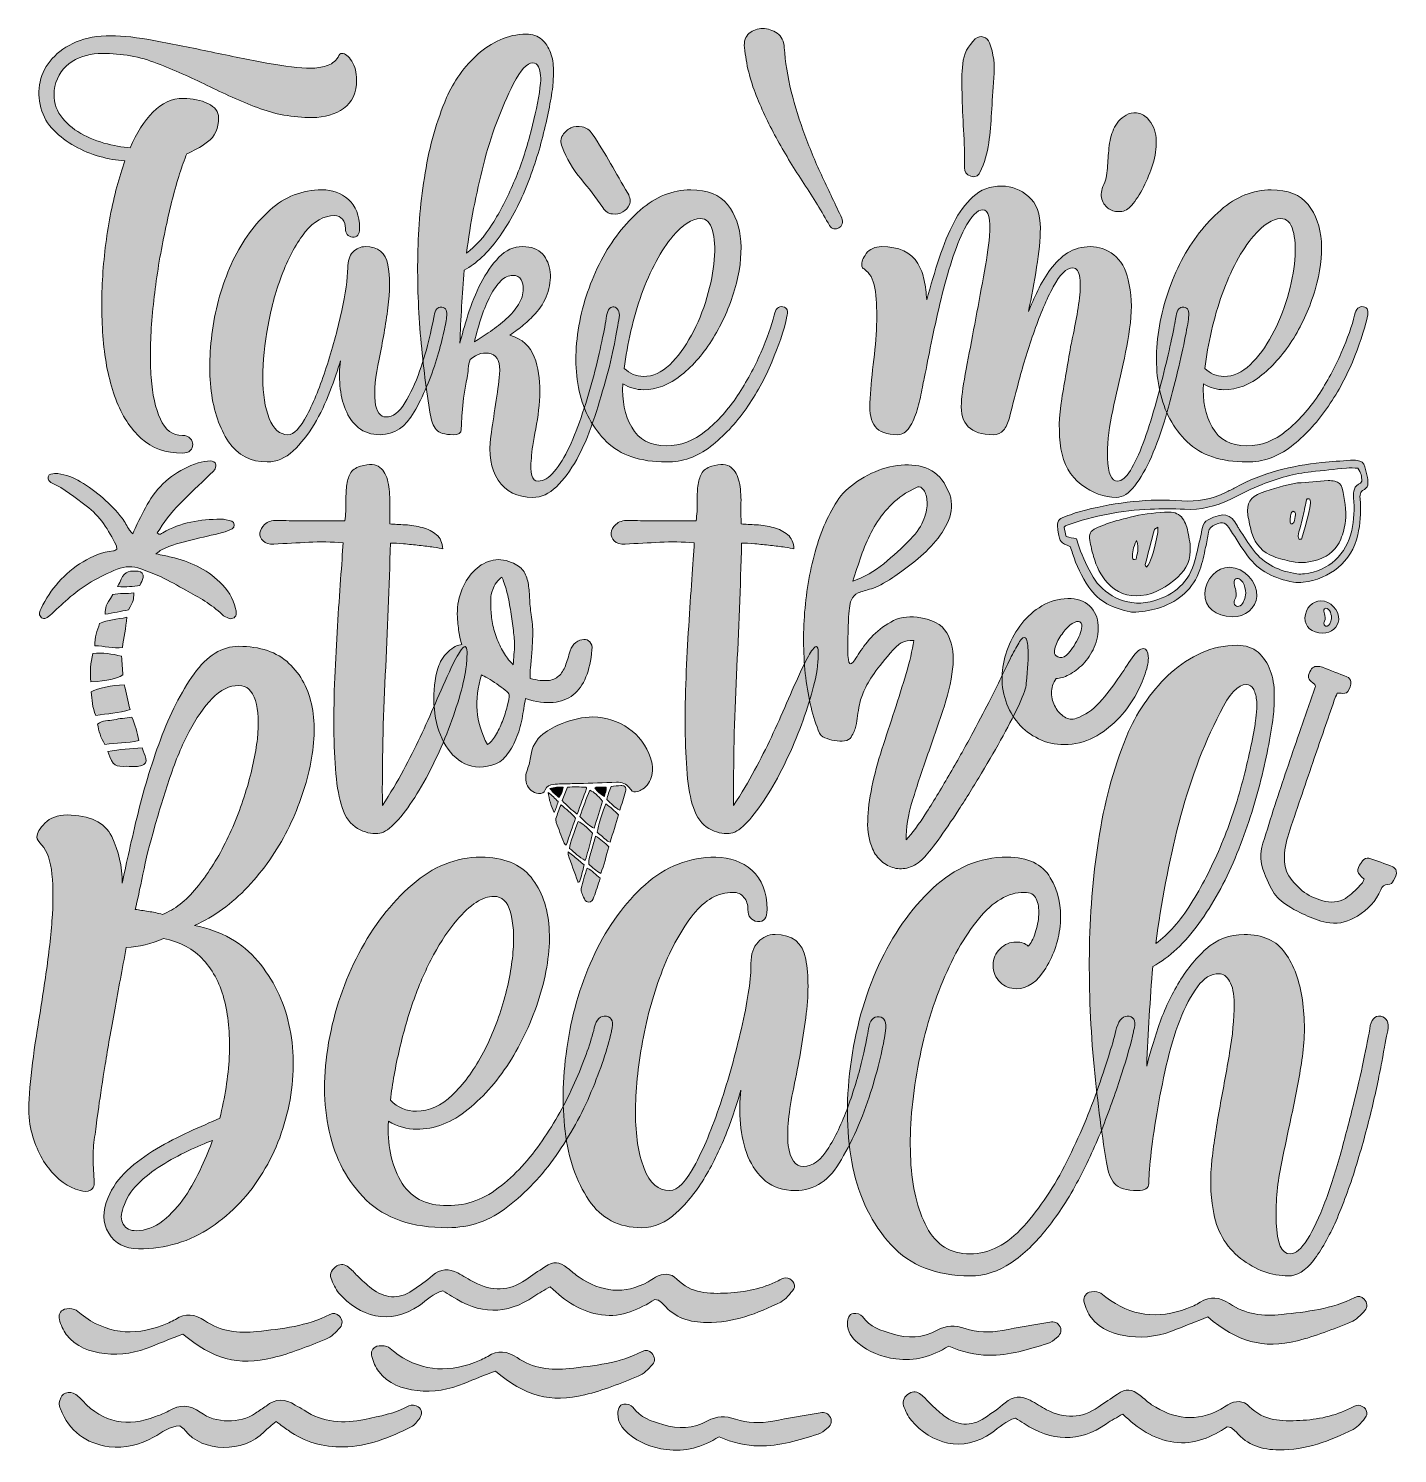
# Model space of a CAD drawing. Header units: inches. Extents: x 0.69 to 5.31, y -5.41 to -0.6.
import ezdxf

# ---------------------------------------------------------------- set-up
doc = ezdxf.new("R2010")
doc.units = ezdxf.units.IN
doc.header["$MEASUREMENT"] = 0
doc.layers.add('Layer 1', color=7, linetype='Continuous')

# ---------------------------------------------------------------- blocks, each defined once
blk = doc.blocks.new('block 3')
at = {"layer": 'Layer 1', "true_color": 0xffffff}
h = blk.add_hatch(color=7, dxfattribs=at)
h.dxf.hatch_style = 2
edge = h.paths.add_edge_path()
edge.add_spline(control_points=[(0.8206, -3.2552), (0.8974, -3.2552), (0.9477, -3.2795), (0.9714, -3.3281), (0.9952, -3.3767), (1.007, -3.4293), (1.007, -3.4858), (1.0183, -3.4293), (1.0347, -3.3558), (1.0562, -3.2654), (1.0776, -3.175), (1.1042, -3.0869), (1.1359, -3.001), (1.1675, -2.9151), (1.2053, -2.8411), (1.2494, -2.7789), (1.2935, -2.7168), (1.3438, -2.6857), (1.4003, -2.6857), (1.4726, -2.6857), (1.5291, -2.7049), (1.5698, -2.7433), (1.6105, -2.7818), (1.6364, -2.8309), (1.6478, -2.8908), (1.6591, -2.9507), (1.6568, -3.0174), (1.641, -3.0908), (1.6251, -3.1643), (1.5997, -3.2361), (1.5647, -3.3061), (1.5296, -3.3762), (1.485, -3.44), (1.4308, -3.4976), (1.3765, -3.5552), (1.3166, -3.5988), (1.2511, -3.6281), (1.3415, -3.6462), (1.4127, -3.6863), (1.4647, -3.7485), (1.5167, -3.8106), (1.5517, -3.8818), (1.5698, -3.962), (1.5878, -4.0423), (1.589, -4.1271), (1.5732, -4.2163), (1.5573, -4.3056), (1.5268, -4.3875), (1.4816, -4.4621), (1.4364, -4.5367), (1.3782, -4.5983), (1.3071, -4.6469), (1.2359, -4.6954), (1.1539, -4.7197), (1.0613, -4.7197), (1.016, -4.7197), (0.9827, -4.7022), (0.9613, -4.6672), (0.9397, -4.6321), (0.9392, -4.5921), (0.9596, -4.5469), (0.9731, -4.513), (0.9946, -4.4825), (1.024, -4.4553), (1.0533, -4.4282), (1.0861, -4.4039), (1.1223, -4.3824), (1.1584, -4.361), (1.1952, -4.3417), (1.2325, -4.3248), (1.2698, -4.3079), (1.3042, -4.2926), (1.3359, -4.279), (1.3539, -4.209), (1.3647, -4.14), (1.3681, -4.0722), (1.3715, -4.0045), (1.3664, -3.9423), (1.3528, -3.8858), (1.3393, -3.8293), (1.3155, -3.7824), (1.2816, -3.7451), (1.2477, -3.7078), (1.2025, -3.6835), (1.146, -3.6722), (1.1053, -3.6903), (1.0635, -3.7005), (1.0206, -3.7027), (1.007, -3.7751), (0.994, -3.8451), (0.9816, -3.9129), (0.9692, -3.9807), (0.9584, -4.0423), (0.9494, -4.0977), (0.9403, -4.1531), (0.933, -4.201), (0.9274, -4.2417), (0.9217, -4.2824), (0.9177, -4.3129), (0.9155, -4.3333), (0.9109, -4.3582), (0.9087, -4.383), (0.9087, -4.4079), (0.9087, -4.4328), (0.9098, -4.4587), (0.9121, -4.4858), (0.9143, -4.5039), (0.9104, -4.5158), (0.9002, -4.5214), (0.8901, -4.527), (0.8782, -4.5276), (0.8646, -4.5231), (0.824, -4.5119), (0.7884, -4.4864), (0.7578, -4.4469), (0.7273, -4.4073), (0.7064, -4.3582), (0.6951, -4.2994), (0.6906, -4.27), (0.6906, -4.2288), (0.6951, -4.1756), (0.6996, -4.1226), (0.707, -4.0644), (0.7172, -4.0011), (0.7273, -3.9378), (0.7375, -3.8722), (0.7477, -3.8044), (0.7578, -3.7366), (0.7652, -3.6728), (0.7697, -3.6129), (0.7742, -3.553), (0.7742, -3.5004), (0.7697, -3.4553), (0.7652, -3.41), (0.7539, -3.3773), (0.7358, -3.3569), (0.7245, -3.3457), (0.7189, -3.3366), (0.7189, -3.3298), (0.7189, -3.3162), (0.7279, -3.3005), (0.746, -3.2823), (0.764, -3.2643), (0.7889, -3.2552), (0.8206, -3.2552)], knot_values=[0, 0, 0, 0, 1, 1, 1, 2, 2, 2, 3, 3, 3, 4, 4, 4, 5, 5, 5, 6, 6, 6, 7, 7, 7, 8, 8, 8, 9, 9, 9, 10, 10, 10, 11, 11, 11, 12, 12, 12, 13, 13, 13, 14, 14, 14, 15, 15, 15, 16, 16, 16, 17, 17, 17, 18, 18, 18, 19, 19, 19, 20, 20, 20, 21, 21, 21, 22, 22, 22, 23, 23, 23, 24, 24, 24, 25, 25, 25, 26, 26, 26, 27, 27, 27, 28, 28, 28, 29, 29, 29, 30, 30, 30, 31, 31, 31, 32, 32, 32, 33, 33, 33, 34, 34, 34, 35, 35, 35, 36, 36, 36, 37, 37, 37, 38, 38, 38, 39, 39, 39, 40, 40, 40, 41, 41, 41, 42, 42, 42, 43, 43, 43, 44, 44, 44, 45, 45, 45, 46, 46, 46, 47, 47, 47, 48, 48, 48, 48], degree=3, periodic=1)
edge = h.paths.add_edge_path()
edge.add_spline(control_points=[(1.0104, -4.5808), (1.0014, -4.6033), (1.0014, -4.6219), (1.0104, -4.6367), (1.0194, -4.6514), (1.0341, -4.6588), (1.0545, -4.6588), (1.0861, -4.6588), (1.116, -4.6474), (1.1443, -4.6249), (1.1726, -4.6022), (1.1974, -4.5751), (1.2189, -4.5435), (1.2404, -4.5119), (1.259, -4.4785), (1.2749, -4.4435), (1.2906, -4.4084), (1.3031, -4.3785), (1.3121, -4.3536), (1.2872, -4.3627), (1.2596, -4.3746), (1.2291, -4.3892), (1.1986, -4.4039), (1.1686, -4.4203), (1.1392, -4.4384), (1.1099, -4.4565), (1.0833, -4.4773), (1.0596, -4.5011), (1.0358, -4.5248), (1.0194, -4.5514), (1.0104, -4.5808)], knot_values=[0, 0, 0, 0, 1, 1, 1, 2, 2, 2, 3, 3, 3, 4, 4, 4, 5, 5, 5, 6, 6, 6, 7, 7, 7, 8, 8, 8, 9, 9, 9, 10, 10, 10, 10], degree=3, periodic=1)
edge = h.paths.add_edge_path()
edge.add_spline(control_points=[(1.4003, -2.8179), (1.3686, -2.8179), (1.3387, -2.8326), (1.3104, -2.862), (1.2822, -2.8914), (1.2562, -2.9287), (1.2325, -2.9738), (1.2087, -3.0191), (1.1872, -3.0705), (1.1681, -3.1281), (1.1488, -3.1858), (1.1313, -3.2422), (1.1155, -3.2976), (1.0997, -3.353), (1.0867, -3.4055), (1.0765, -3.4553), (1.0663, -3.505), (1.0579, -3.5445), (1.0511, -3.5739), (1.0647, -3.5761), (1.0793, -3.5784), (1.0952, -3.5807), (1.111, -3.5829), (1.1268, -3.5863), (1.1426, -3.5908), (1.1833, -3.575), (1.2217, -3.5451), (1.2579, -3.501), (1.294, -3.4569), (1.3262, -3.4067), (1.3545, -3.3502), (1.3828, -3.2937), (1.4065, -3.2338), (1.4257, -3.1704), (1.4449, -3.1072), (1.4573, -3.0496), (1.463, -2.9976), (1.4686, -2.9456), (1.4664, -2.9027), (1.4562, -2.8688), (1.4461, -2.8349), (1.4274, -2.8179), (1.4003, -2.8179)], knot_values=[0, 0, 0, 0, 1, 1, 1, 2, 2, 2, 3, 3, 3, 4, 4, 4, 5, 5, 5, 6, 6, 6, 7, 7, 7, 8, 8, 8, 9, 9, 9, 10, 10, 10, 11, 11, 11, 12, 12, 12, 13, 13, 13, 14, 14, 14, 14], degree=3, periodic=1)
h = blk.add_hatch(color=7, dxfattribs=at)
h.dxf.hatch_style = 2
edge = h.paths.add_edge_path()
edge.add_spline(control_points=[(4.4038, -2.9738), (4.4196, -2.9377), (4.44, -2.9021), (4.4649, -2.867), (4.4897, -2.832), (4.5174, -2.801), (4.5479, -2.7738), (4.5784, -2.7467), (4.6123, -2.7247), (4.6496, -2.7077), (4.6869, -2.6908), (4.727, -2.6823), (4.77, -2.6823), (4.7993, -2.6823), (4.823, -2.6903), (4.8412, -2.706), (4.8592, -2.7219), (4.8728, -2.7422), (4.8819, -2.767), (4.8909, -2.7919), (4.8954, -2.8185), (4.8954, -2.8467), (4.8954, -2.875), (4.8943, -2.9004), (4.892, -2.923), (4.883, -2.9908), (4.8677, -3.0671), (4.8463, -3.1518), (4.8247, -3.2366), (4.7971, -3.3196), (4.7632, -3.401), (4.7293, -3.4824), (4.6886, -3.5558), (4.6411, -3.6214), (4.5937, -3.6869), (4.5417, -3.7355), (4.4852, -3.7671), (4.4761, -3.8779), (4.4694, -3.9898), (4.4649, -4.1027), (4.4739, -4.0666), (4.4869, -4.0231), (4.5038, -3.9722), (4.5208, -3.9213), (4.5428, -3.8728), (4.57, -3.8265), (4.5971, -3.7801), (4.6287, -3.7406), (4.6649, -3.7078), (4.701, -3.6751), (4.744, -3.6586), (4.7937, -3.6586), (4.857, -3.6586), (4.9033, -3.6796), (4.9327, -3.7214), (4.962, -3.7632), (4.9813, -3.8158), (4.9903, -3.879), (4.9993, -3.9446), (4.9993, -4.0084), (4.9903, -4.0705), (4.9813, -4.1328), (4.97, -4.1949), (4.9564, -4.257), (4.9429, -4.3192), (4.9298, -4.3813), (4.9174, -4.4435), (4.905, -4.5056), (4.8999, -4.5683), (4.9022, -4.6316), (4.9044, -4.7017), (4.9203, -4.7367), (4.9496, -4.7367), (4.9677, -4.7367), (4.9869, -4.7203), (5.0073, -4.6876), (5.0276, -4.6547), (5.0474, -4.613), (5.0666, -4.5621), (5.0858, -4.5112), (5.1039, -4.4548), (5.1209, -4.3926), (5.1378, -4.3305), (5.1531, -4.2717), (5.1666, -4.2163), (5.1802, -4.161), (5.1915, -4.1112), (5.2005, -4.0671), (5.2095, -4.0231), (5.2152, -3.9931), (5.2175, -3.9773), (5.222, -3.9457), (5.2344, -3.9315), (5.2548, -3.9349), (5.2751, -3.9383), (5.283, -3.9547), (5.2785, -3.9841), (5.2739, -4.0045), (5.2672, -4.0395), (5.2582, -4.0892), (5.2491, -4.1389), (5.2372, -4.1943), (5.2226, -4.2553), (5.2078, -4.3163), (5.1903, -4.3796), (5.17, -4.4452), (5.1497, -4.5107), (5.1276, -4.5706), (5.1039, -4.6249), (5.0802, -4.679), (5.0547, -4.7237), (5.0276, -4.7588), (5.0005, -4.7938), (4.9722, -4.8113), (4.9429, -4.8113), (4.8863, -4.8113), (4.8327, -4.7915), (4.7818, -4.752), (4.731, -4.7124), (4.6999, -4.6576), (4.6886, -4.5876), (4.6796, -4.5333), (4.6784, -4.4768), (4.6852, -4.418), (4.692, -4.3593), (4.701, -4.2994), (4.7123, -4.2383), (4.7236, -4.1773), (4.7344, -4.1175), (4.7446, -4.0587), (4.7547, -3.9999), (4.7598, -3.9446), (4.7598, -3.8926), (4.7598, -3.8587), (4.7547, -3.8332), (4.7446, -3.8163), (4.7344, -3.7993), (4.7225, -3.7909), (4.709, -3.7909), (4.6818, -3.7909), (4.6575, -3.8056), (4.6361, -3.8349), (4.6146, -3.8643), (4.5948, -3.9022), (4.5767, -3.9485), (4.5586, -3.9948), (4.5434, -4.0457), (4.531, -4.1011), (4.5185, -4.1565), (4.5078, -4.2107), (4.4988, -4.2638), (4.4897, -4.3169), (4.4829, -4.365), (4.4784, -4.4079), (4.4739, -4.4508), (4.4717, -4.4814), (4.4717, -4.4994), (4.4717, -4.5152), (4.4592, -4.5231), (4.4344, -4.5231), (4.3959, -4.5231), (4.3699, -4.5152), (4.3564, -4.4994), (4.3428, -4.4836), (4.3338, -4.4599), (4.3293, -4.4282), (4.3111, -4.322), (4.2965, -4.2062), (4.2852, -4.0807), (4.2738, -3.9553), (4.2694, -3.8281), (4.2716, -3.6993), (4.2738, -3.5705), (4.2852, -3.4439), (4.3055, -3.3196), (4.3259, -3.1954), (4.3586, -3.0801), (4.4038, -2.9738)], knot_values=[0, 0, 0, 0, 1, 1, 1, 2, 2, 2, 3, 3, 3, 4, 4, 4, 5, 5, 5, 6, 6, 6, 7, 7, 7, 8, 8, 8, 9, 9, 9, 10, 10, 10, 11, 11, 11, 12, 12, 12, 13, 13, 13, 14, 14, 14, 15, 15, 15, 16, 16, 16, 17, 17, 17, 18, 18, 18, 19, 19, 19, 20, 20, 20, 21, 21, 21, 22, 22, 22, 23, 23, 23, 24, 24, 24, 25, 25, 25, 26, 26, 26, 27, 27, 27, 28, 28, 28, 29, 29, 29, 30, 30, 30, 31, 31, 31, 32, 32, 32, 33, 33, 33, 34, 34, 34, 35, 35, 35, 36, 36, 36, 37, 37, 37, 38, 38, 38, 39, 39, 39, 40, 40, 40, 41, 41, 41, 42, 42, 42, 43, 43, 43, 44, 44, 44, 45, 45, 45, 46, 46, 46, 47, 47, 47, 48, 48, 48, 49, 49, 49, 50, 50, 50, 51, 51, 51, 52, 52, 52, 53, 53, 53, 54, 54, 54, 55, 55, 55, 56, 56, 56, 57, 57, 57, 58, 58, 58, 59, 59, 59, 59], degree=3, periodic=1)
edge = h.paths.add_edge_path()
edge.add_spline(control_points=[(4.831, -2.9501), (4.831, -2.9433), (4.8321, -2.9326), (4.8344, -2.9179), (4.8366, -2.9032), (4.8372, -2.888), (4.8361, -2.8722), (4.8349, -2.8563), (4.8315, -2.8428), (4.8259, -2.8315), (4.8203, -2.8202), (4.8118, -2.8145), (4.8005, -2.8145), (4.7734, -2.8145), (4.744, -2.8462), (4.7123, -2.9095), (4.6535, -3.0247), (4.6073, -3.149), (4.5733, -3.2823), (4.5394, -3.4157), (4.5134, -3.5513), (4.4954, -3.6891), (4.5383, -3.6575), (4.5778, -3.6129), (4.614, -3.5552), (4.6501, -3.4976), (4.683, -3.4344), (4.7123, -3.3654), (4.7417, -3.2965), (4.766, -3.2259), (4.7852, -3.1535), (4.8044, -3.0812), (4.8197, -3.0134), (4.831, -2.9501)], knot_values=[0, 0, 0, 0, 1, 1, 1, 2, 2, 2, 3, 3, 3, 4, 4, 4, 5, 5, 5, 6, 6, 6, 7, 7, 7, 8, 8, 8, 9, 9, 9, 10, 10, 10, 11, 11, 11, 11], degree=3, periodic=1)
h = blk.add_hatch(color=7, dxfattribs=at)
h.dxf.hatch_style = 2
edge = h.paths.add_edge_path()
edge.add_spline(control_points=[(1.9054, -4.2892), (1.9008, -4.3661), (1.9144, -4.4328), (1.9461, -4.4892), (1.9777, -4.5457), (2.0308, -4.574), (2.1054, -4.574), (2.1709, -4.574), (2.2314, -4.5514), (2.2868, -4.5062), (2.3421, -4.461), (2.3907, -4.4068), (2.4326, -4.3434), (2.4744, -4.2802), (2.51, -4.2146), (2.5393, -4.1468), (2.5687, -4.079), (2.589, -4.0214), (2.6004, -3.9739), (2.6071, -3.9446), (2.6207, -3.9315), (2.641, -3.9349), (2.6614, -3.9383), (2.667, -3.9547), (2.658, -3.9841), (2.658, -3.9841), (2.658, -3.9875), (2.658, -3.9875), (2.6444, -4.0463), (2.6218, -4.1135), (2.5902, -4.1892), (2.5585, -4.265), (2.519, -4.3367), (2.4715, -4.4045), (2.4241, -4.4723), (2.3698, -4.5299), (2.3088, -4.5774), (2.2478, -4.6249), (2.18, -4.6486), (2.1054, -4.6486), (1.9856, -4.6486), (1.8941, -4.6174), (1.8308, -4.5553), (1.7675, -4.4932), (1.7257, -4.4158), (1.7054, -4.3231), (1.685, -4.2304), (1.6845, -4.1305), (1.7037, -4.0231), (1.7229, -3.9158), (1.7568, -3.8158), (1.8054, -3.723), (1.8539, -3.6304), (1.9139, -3.553), (1.9851, -3.4908), (2.0562, -3.4287), (2.1336, -3.3976), (2.2173, -3.3976), (2.2941, -3.3976), (2.3506, -3.4202), (2.3868, -3.4654), (2.4229, -3.5106), (2.4433, -3.5671), (2.4478, -3.6349), (2.4523, -3.7027), (2.4427, -3.7767), (2.419, -3.857), (2.3953, -3.9372), (2.3625, -4.0112), (2.3207, -4.079), (2.2788, -4.1468), (2.2303, -4.2033), (2.1749, -4.2485), (2.1195, -4.2938), (2.0613, -4.3163), (2.0003, -4.3163), (1.9686, -4.3163), (1.937, -4.3073), (1.9054, -4.2892)], knot_values=[0, 0, 0, 0, 1, 1, 1, 2, 2, 2, 3, 3, 3, 4, 4, 4, 5, 5, 5, 6, 6, 6, 7, 7, 7, 8, 8, 8, 9, 9, 9, 10, 10, 10, 11, 11, 11, 12, 12, 12, 13, 13, 13, 14, 14, 14, 15, 15, 15, 16, 16, 16, 17, 17, 17, 18, 18, 18, 19, 19, 19, 20, 20, 20, 21, 21, 21, 22, 22, 22, 23, 23, 23, 24, 24, 24, 25, 25, 25, 26, 26, 26, 26], degree=3, periodic=1)
edge = h.paths.add_edge_path()
edge.add_spline(control_points=[(2.1359, -3.6108), (2.1088, -3.6423), (2.0828, -3.6812), (2.0579, -3.7273), (2.0331, -3.7733), (2.011, -3.8234), (1.9918, -3.8774), (1.9726, -3.9314), (1.9562, -3.9876), (1.9427, -4.0461), (1.9291, -4.1046), (1.9189, -4.162), (1.9122, -4.2182), (1.937, -4.243), (1.9664, -4.2553), (2.0003, -4.2553), (2.0432, -4.2553), (2.0834, -4.2373), (2.1207, -4.2013), (2.158, -4.1654), (2.1913, -4.1204), (2.2207, -4.0664), (2.25, -4.0124), (2.2738, -3.9544), (2.2919, -3.8926), (2.3099, -3.8307), (2.3212, -3.7728), (2.3258, -3.7188), (2.3303, -3.6648), (2.3275, -3.6198), (2.3173, -3.5838), (2.3071, -3.5478), (2.2885, -3.5298), (2.2614, -3.5298), (2.2229, -3.5298), (2.1811, -3.5568), (2.1359, -3.6108)], knot_values=[0, 0, 0, 0, 1, 1, 1, 2, 2, 2, 3, 3, 3, 4, 4, 4, 5, 5, 5, 6, 6, 6, 7, 7, 7, 8, 8, 8, 9, 9, 9, 10, 10, 10, 11, 11, 11, 12, 12, 12, 12], degree=3, periodic=1)
h = blk.add_hatch(color=7, dxfattribs=at)
h.dxf.hatch_style = 2
edge = h.paths.add_edge_path()
edge.add_spline(control_points=[(3.1835, -3.5739), (3.1835, -3.6033), (3.1727, -3.6168), (3.1513, -3.6146), (3.1298, -3.6123), (3.119, -3.5988), (3.119, -3.5739), (3.119, -3.5581), (3.1145, -3.5445), (3.1055, -3.5332), (3.0964, -3.5219), (3.084, -3.5163), (3.0682, -3.5163), (3.0185, -3.5163), (2.9738, -3.5412), (2.9343, -3.5911), (2.8947, -3.641), (2.8602, -3.7034), (2.8309, -3.7782), (2.8015, -3.8531), (2.7789, -3.9335), (2.7631, -4.0197), (2.7473, -4.1059), (2.7394, -4.1864), (2.7394, -4.2612), (2.7394, -4.336), (2.749, -4.3984), (2.7682, -4.4483), (2.7874, -4.4982), (2.8162, -4.5231), (2.8546, -4.5231), (2.8817, -4.5231), (2.9111, -4.4926), (2.9428, -4.4316), (2.9744, -4.3706), (3.0038, -4.2983), (3.0309, -4.2146), (3.058, -4.131), (3.0812, -4.0463), (3.1004, -3.9604), (3.1196, -3.8745), (3.1292, -3.8067), (3.1292, -3.7569), (3.1292, -3.7253), (3.1371, -3.701), (3.1529, -3.6841), (3.1687, -3.6671), (3.188, -3.6586), (3.2106, -3.6586), (3.2693, -3.6586), (3.3038, -3.6863), (3.314, -3.7417), (3.3242, -3.7971), (3.3242, -3.8632), (3.314, -3.94), (3.3038, -4.0169), (3.2902, -4.0955), (3.2733, -4.1756), (3.2563, -4.2559), (3.2501, -4.3209), (3.2546, -4.3706), (3.2614, -4.418), (3.2784, -4.4418), (3.3055, -4.4418), (3.3371, -4.4418), (3.3659, -4.4203), (3.3919, -4.3773), (3.4179, -4.3345), (3.4405, -4.2858), (3.4598, -4.2315), (3.4789, -4.1773), (3.4942, -4.1253), (3.5055, -4.0756), (3.5168, -4.0259), (3.5236, -3.9931), (3.5259, -3.9773), (3.5304, -3.948), (3.5422, -3.9344), (3.5615, -3.9367), (3.5806, -3.9389), (3.588, -3.9547), (3.5835, -3.9841), (3.5812, -4.0022), (3.5761, -4.0287), (3.5682, -4.0638), (3.5603, -4.0989), (3.5501, -4.1367), (3.5377, -4.1773), (3.5253, -4.218), (3.51, -4.2599), (3.492, -4.3028), (3.4739, -4.3457), (3.4547, -4.3841), (3.4343, -4.418), (3.3959, -4.4881), (3.3439, -4.5231), (3.2784, -4.5231), (3.2377, -4.5231), (3.2043, -4.5124), (3.1784, -4.4909), (3.1524, -4.4694), (3.1326, -4.4418), (3.119, -4.4079), (3.1055, -4.374), (3.097, -4.3373), (3.0936, -4.2977), (3.0902, -4.2582), (3.0908, -4.2203), (3.0953, -4.1841), (3.084, -4.2248), (3.0682, -4.2717), (3.0479, -4.3248), (3.0275, -4.3779), (3.0032, -4.4282), (2.975, -4.4757), (2.9467, -4.5231), (2.9145, -4.5638), (2.8783, -4.5977), (2.8422, -4.6316), (2.8026, -4.6486), (2.7597, -4.6486), (2.6828, -4.6486), (2.6235, -4.6174), (2.5817, -4.5553), (2.5399, -4.4932), (2.5133, -4.4158), (2.5021, -4.3231), (2.4908, -4.2304), (2.4936, -4.1305), (2.5105, -4.0231), (2.5275, -3.9158), (2.558, -3.8158), (2.6021, -3.723), (2.6461, -3.6304), (2.7026, -3.553), (2.7716, -3.4908), (2.8405, -3.4287), (2.9201, -3.3976), (3.0106, -3.3976), (3.058, -3.3976), (3.0987, -3.4125), (3.1326, -3.4421), (3.1665, -3.4718), (3.1835, -3.5157), (3.1835, -3.5739)], knot_values=[0, 0, 0, 0, 1, 1, 1, 2, 2, 2, 3, 3, 3, 4, 4, 4, 5, 5, 5, 6, 6, 6, 7, 7, 7, 8, 8, 8, 9, 9, 9, 10, 10, 10, 11, 11, 11, 12, 12, 12, 13, 13, 13, 14, 14, 14, 15, 15, 15, 16, 16, 16, 17, 17, 17, 18, 18, 18, 19, 19, 19, 20, 20, 20, 21, 21, 21, 22, 22, 22, 23, 23, 23, 24, 24, 24, 25, 25, 25, 26, 26, 26, 27, 27, 27, 28, 28, 28, 29, 29, 29, 30, 30, 30, 31, 31, 31, 32, 32, 32, 33, 33, 33, 34, 34, 34, 35, 35, 35, 36, 36, 36, 37, 37, 37, 38, 38, 38, 39, 39, 39, 40, 40, 40, 41, 41, 41, 42, 42, 42, 43, 43, 43, 44, 44, 44, 45, 45, 45, 46, 46, 46, 47, 47, 47, 48, 48, 48, 48], degree=3, periodic=1)
h = blk.add_hatch(color=7, dxfattribs=at)
h.dxf.hatch_style = 2
edge = h.paths.add_edge_path()
edge.add_spline(control_points=[(4.0242, -3.6841), (4.0422, -3.6841), (4.0558, -3.6888), (4.0649, -3.6978), (4.0739, -3.6888), (4.0818, -3.6738), (4.0886, -3.6533), (4.0954, -3.6328), (4.0993, -3.6122), (4.1005, -3.5916), (4.1016, -3.5711), (4.0988, -3.5534), (4.092, -3.5386), (4.0852, -3.5237), (4.0717, -3.5163), (4.0513, -3.5163), (3.9971, -3.5163), (3.9456, -3.5463), (3.8971, -3.6064), (3.8484, -3.6664), (3.8061, -3.7417), (3.7699, -3.8325), (3.7338, -3.9231), (3.7066, -4.0211), (3.6886, -4.1265), (3.6705, -4.2319), (3.6637, -4.3299), (3.6682, -4.4206), (3.6727, -4.5112), (3.6908, -4.5866), (3.7225, -4.6467), (3.7541, -4.7067), (3.8027, -4.7367), (3.8682, -4.7367), (3.9338, -4.7367), (3.9942, -4.7056), (4.0496, -4.6435), (4.105, -4.5813), (4.1535, -4.5085), (4.1954, -4.4248), (4.2372, -4.3412), (4.2728, -4.257), (4.3022, -4.1723), (4.3315, -4.0875), (4.3519, -4.0214), (4.3632, -3.9739), (4.3722, -3.9446), (4.3864, -3.9315), (4.4056, -3.9349), (4.4248, -3.9383), (4.4298, -3.9547), (4.4208, -3.9841), (4.4208, -3.9841), (4.4208, -3.9875), (4.4208, -3.9875), (4.4118, -4.0259), (4.3982, -4.0734), (4.3801, -4.1299), (4.362, -4.1864), (4.3412, -4.2451), (4.3174, -4.3061), (4.2937, -4.3672), (4.266, -4.4277), (4.2344, -4.4875), (4.2027, -4.5474), (4.1677, -4.6017), (4.1293, -4.6503), (4.0908, -4.6988), (4.0502, -4.7379), (4.0072, -4.7672), (3.9643, -4.7966), (3.9179, -4.8113), (3.8682, -4.8113), (3.7552, -4.8113), (3.6665, -4.7763), (3.6021, -4.7062), (3.5377, -4.6361), (3.4947, -4.5491), (3.4733, -4.4452), (3.4518, -4.3412), (3.449, -4.2277), (3.4648, -4.1044), (3.4806, -3.9813), (3.5123, -3.8677), (3.5597, -3.7637), (3.6072, -3.6598), (3.6682, -3.5727), (3.7428, -3.5027), (3.8174, -3.4327), (3.901, -3.3976), (3.9937, -3.3976), (4.0637, -3.3976), (4.1123, -3.4208), (4.1395, -3.4671), (4.1666, -3.5135), (4.1779, -3.5643), (4.1734, -3.6197), (4.1688, -3.6751), (4.1524, -3.7259), (4.1242, -3.7722), (4.0959, -3.8186), (4.0626, -3.8417), (4.0242, -3.8417), (4.0039, -3.8417), (3.9857, -3.8343), (3.9699, -3.8194), (3.9541, -3.8046), (3.9462, -3.7858), (3.9462, -3.7629), (3.9462, -3.7401), (3.9541, -3.7213), (3.9699, -3.7065), (3.9857, -3.6916), (4.0039, -3.6841), (4.0242, -3.6841)], knot_values=[0, 0, 0, 0, 1, 1, 1, 2, 2, 2, 3, 3, 3, 4, 4, 4, 5, 5, 5, 6, 6, 6, 7, 7, 7, 8, 8, 8, 9, 9, 9, 10, 10, 10, 11, 11, 11, 12, 12, 12, 13, 13, 13, 14, 14, 14, 15, 15, 15, 16, 16, 16, 17, 17, 17, 18, 18, 18, 19, 19, 19, 20, 20, 20, 21, 21, 21, 22, 22, 22, 23, 23, 23, 24, 24, 24, 25, 25, 25, 26, 26, 26, 27, 27, 27, 28, 28, 28, 29, 29, 29, 30, 30, 30, 31, 31, 31, 32, 32, 32, 33, 33, 33, 34, 34, 34, 35, 35, 35, 36, 36, 36, 37, 37, 37, 38, 38, 38, 38], degree=3, periodic=1)
at = {"layer": 'Layer 1', "lineweight": 0}
for points, knots in [([(0.8206, -3.2552), (0.8974, -3.2552), (0.9477, -3.2795), (0.9714, -3.3281), (0.9952, -3.3767), (1.007, -3.4293), (1.007, -3.4858), (1.0183, -3.4293), (1.0347, -3.3558), (1.0562, -3.2654), (1.0776, -3.175), (1.1042, -3.0869), (1.1359, -3.001), (1.1675, -2.9151), (1.2053, -2.8411), (1.2494, -2.7789), (1.2935, -2.7168), (1.3438, -2.6857), (1.4003, -2.6857), (1.4726, -2.6857), (1.5291, -2.7049), (1.5698, -2.7433), (1.6105, -2.7818), (1.6364, -2.8309), (1.6478, -2.8908), (1.6591, -2.9507), (1.6568, -3.0174), (1.641, -3.0908), (1.6251, -3.1643), (1.5997, -3.2361), (1.5647, -3.3061), (1.5296, -3.3762), (1.485, -3.44), (1.4308, -3.4976), (1.3765, -3.5552), (1.3166, -3.5988), (1.2511, -3.6281), (1.3415, -3.6462), (1.4127, -3.6863), (1.4647, -3.7485), (1.5167, -3.8106), (1.5517, -3.8818), (1.5698, -3.962), (1.5878, -4.0423), (1.589, -4.1271), (1.5732, -4.2163), (1.5573, -4.3056), (1.5268, -4.3875), (1.4816, -4.4621), (1.4364, -4.5367), (1.3782, -4.5983), (1.3071, -4.6469), (1.2359, -4.6954), (1.1539, -4.7197), (1.0613, -4.7197), (1.016, -4.7197), (0.9827, -4.7022), (0.9613, -4.6672), (0.9397, -4.6321), (0.9392, -4.5921), (0.9596, -4.5469), (0.9731, -4.513), (0.9946, -4.4825), (1.024, -4.4553), (1.0533, -4.4282), (1.0861, -4.4039), (1.1223, -4.3824), (1.1584, -4.361), (1.1952, -4.3417), (1.2325, -4.3248), (1.2698, -4.3079), (1.3042, -4.2926), (1.3359, -4.279), (1.3539, -4.209), (1.3647, -4.14), (1.3681, -4.0722), (1.3715, -4.0045), (1.3664, -3.9423), (1.3528, -3.8858), (1.3393, -3.8293), (1.3155, -3.7824), (1.2816, -3.7451), (1.2477, -3.7078), (1.2025, -3.6835), (1.146, -3.6722), (1.1053, -3.6903), (1.0635, -3.7005), (1.0206, -3.7027), (1.007, -3.7751), (0.994, -3.8451), (0.9816, -3.9129), (0.9692, -3.9807), (0.9584, -4.0423), (0.9494, -4.0977), (0.9403, -4.1531), (0.933, -4.201), (0.9274, -4.2417), (0.9217, -4.2824), (0.9177, -4.3129), (0.9155, -4.3333), (0.9109, -4.3582), (0.9087, -4.383), (0.9087, -4.4079), (0.9087, -4.4328), (0.9098, -4.4587), (0.9121, -4.4858), (0.9143, -4.5039), (0.9104, -4.5158), (0.9002, -4.5214), (0.8901, -4.527), (0.8782, -4.5276), (0.8646, -4.5231), (0.824, -4.5119), (0.7884, -4.4864), (0.7578, -4.4469), (0.7273, -4.4073), (0.7064, -4.3582), (0.6951, -4.2994), (0.6906, -4.27), (0.6906, -4.2288), (0.6951, -4.1756), (0.6996, -4.1226), (0.707, -4.0644), (0.7172, -4.0011), (0.7273, -3.9378), (0.7375, -3.8722), (0.7477, -3.8044), (0.7578, -3.7366), (0.7652, -3.6728), (0.7697, -3.6129), (0.7742, -3.553), (0.7742, -3.5004), (0.7697, -3.4553), (0.7652, -3.41), (0.7539, -3.3773), (0.7358, -3.3569), (0.7245, -3.3457), (0.7189, -3.3366), (0.7189, -3.3298), (0.7189, -3.3162), (0.7279, -3.3005), (0.746, -3.2823), (0.764, -3.2643), (0.7889, -3.2552), (0.8206, -3.2552)], [0, 0, 0, 0, 1, 1, 1, 2, 2, 2, 3, 3, 3, 4, 4, 4, 5, 5, 5, 6, 6, 6, 7, 7, 7, 8, 8, 8, 9, 9, 9, 10, 10, 10, 11, 11, 11, 12, 12, 12, 13, 13, 13, 14, 14, 14, 15, 15, 15, 16, 16, 16, 17, 17, 17, 18, 18, 18, 19, 19, 19, 20, 20, 20, 21, 21, 21, 22, 22, 22, 23, 23, 23, 24, 24, 24, 25, 25, 25, 26, 26, 26, 27, 27, 27, 28, 28, 28, 29, 29, 29, 30, 30, 30, 31, 31, 31, 32, 32, 32, 33, 33, 33, 34, 34, 34, 35, 35, 35, 36, 36, 36, 37, 37, 37, 38, 38, 38, 39, 39, 39, 40, 40, 40, 41, 41, 41, 42, 42, 42, 43, 43, 43, 44, 44, 44, 45, 45, 45, 46, 46, 46, 47, 47, 47, 48, 48, 48, 48]), ([(4.4038, -2.9738), (4.4196, -2.9377), (4.44, -2.9021), (4.4649, -2.867), (4.4897, -2.832), (4.5174, -2.801), (4.5479, -2.7738), (4.5784, -2.7467), (4.6123, -2.7247), (4.6496, -2.7077), (4.6869, -2.6908), (4.727, -2.6823), (4.77, -2.6823), (4.7993, -2.6823), (4.823, -2.6903), (4.8412, -2.706), (4.8592, -2.7219), (4.8728, -2.7422), (4.8819, -2.767), (4.8909, -2.7919), (4.8954, -2.8185), (4.8954, -2.8467), (4.8954, -2.875), (4.8943, -2.9004), (4.892, -2.923), (4.883, -2.9908), (4.8677, -3.0671), (4.8463, -3.1518), (4.8247, -3.2366), (4.7971, -3.3196), (4.7632, -3.401), (4.7293, -3.4824), (4.6886, -3.5558), (4.6411, -3.6214), (4.5937, -3.6869), (4.5417, -3.7355), (4.4852, -3.7671), (4.4761, -3.8779), (4.4694, -3.9898), (4.4649, -4.1027), (4.4739, -4.0666), (4.4869, -4.0231), (4.5038, -3.9722), (4.5208, -3.9213), (4.5428, -3.8728), (4.57, -3.8265), (4.5971, -3.7801), (4.6287, -3.7406), (4.6649, -3.7078), (4.701, -3.6751), (4.744, -3.6586), (4.7937, -3.6586), (4.857, -3.6586), (4.9033, -3.6796), (4.9327, -3.7214), (4.962, -3.7632), (4.9813, -3.8158), (4.9903, -3.879), (4.9993, -3.9446), (4.9993, -4.0084), (4.9903, -4.0705), (4.9813, -4.1328), (4.97, -4.1949), (4.9564, -4.257), (4.9429, -4.3192), (4.9298, -4.3813), (4.9174, -4.4435), (4.905, -4.5056), (4.8999, -4.5683), (4.9022, -4.6316), (4.9044, -4.7017), (4.9203, -4.7367), (4.9496, -4.7367), (4.9677, -4.7367), (4.9869, -4.7203), (5.0073, -4.6876), (5.0276, -4.6547), (5.0474, -4.613), (5.0666, -4.5621), (5.0858, -4.5112), (5.1039, -4.4548), (5.1209, -4.3926), (5.1378, -4.3305), (5.1531, -4.2717), (5.1666, -4.2163), (5.1802, -4.161), (5.1915, -4.1112), (5.2005, -4.0671), (5.2095, -4.0231), (5.2152, -3.9931), (5.2175, -3.9773), (5.222, -3.9457), (5.2344, -3.9315), (5.2548, -3.9349), (5.2751, -3.9383), (5.283, -3.9547), (5.2785, -3.9841), (5.2739, -4.0045), (5.2672, -4.0395), (5.2582, -4.0892), (5.2491, -4.1389), (5.2372, -4.1943), (5.2226, -4.2553), (5.2078, -4.3163), (5.1903, -4.3796), (5.17, -4.4452), (5.1497, -4.5107), (5.1276, -4.5706), (5.1039, -4.6249), (5.0802, -4.679), (5.0547, -4.7237), (5.0276, -4.7588), (5.0005, -4.7938), (4.9722, -4.8113), (4.9429, -4.8113), (4.8863, -4.8113), (4.8327, -4.7915), (4.7818, -4.752), (4.731, -4.7124), (4.6999, -4.6576), (4.6886, -4.5876), (4.6796, -4.5333), (4.6784, -4.4768), (4.6852, -4.418), (4.692, -4.3593), (4.701, -4.2994), (4.7123, -4.2383), (4.7236, -4.1773), (4.7344, -4.1175), (4.7446, -4.0587), (4.7547, -3.9999), (4.7598, -3.9446), (4.7598, -3.8926), (4.7598, -3.8587), (4.7547, -3.8332), (4.7446, -3.8163), (4.7344, -3.7993), (4.7225, -3.7909), (4.709, -3.7909), (4.6818, -3.7909), (4.6575, -3.8056), (4.6361, -3.8349), (4.6146, -3.8643), (4.5948, -3.9022), (4.5767, -3.9485), (4.5586, -3.9948), (4.5434, -4.0457), (4.531, -4.1011), (4.5185, -4.1565), (4.5078, -4.2107), (4.4988, -4.2638), (4.4897, -4.3169), (4.4829, -4.365), (4.4784, -4.4079), (4.4739, -4.4508), (4.4717, -4.4814), (4.4717, -4.4994), (4.4717, -4.5152), (4.4592, -4.5231), (4.4344, -4.5231), (4.3959, -4.5231), (4.3699, -4.5152), (4.3564, -4.4994), (4.3428, -4.4836), (4.3338, -4.4599), (4.3293, -4.4282), (4.3111, -4.322), (4.2965, -4.2062), (4.2852, -4.0807), (4.2738, -3.9553), (4.2694, -3.8281), (4.2716, -3.6993), (4.2738, -3.5705), (4.2852, -3.4439), (4.3055, -3.3196), (4.3259, -3.1954), (4.3586, -3.0801), (4.4038, -2.9738)], [0, 0, 0, 0, 1, 1, 1, 2, 2, 2, 3, 3, 3, 4, 4, 4, 5, 5, 5, 6, 6, 6, 7, 7, 7, 8, 8, 8, 9, 9, 9, 10, 10, 10, 11, 11, 11, 12, 12, 12, 13, 13, 13, 14, 14, 14, 15, 15, 15, 16, 16, 16, 17, 17, 17, 18, 18, 18, 19, 19, 19, 20, 20, 20, 21, 21, 21, 22, 22, 22, 23, 23, 23, 24, 24, 24, 25, 25, 25, 26, 26, 26, 27, 27, 27, 28, 28, 28, 29, 29, 29, 30, 30, 30, 31, 31, 31, 32, 32, 32, 33, 33, 33, 34, 34, 34, 35, 35, 35, 36, 36, 36, 37, 37, 37, 38, 38, 38, 39, 39, 39, 40, 40, 40, 41, 41, 41, 42, 42, 42, 43, 43, 43, 44, 44, 44, 45, 45, 45, 46, 46, 46, 47, 47, 47, 48, 48, 48, 49, 49, 49, 50, 50, 50, 51, 51, 51, 52, 52, 52, 53, 53, 53, 54, 54, 54, 55, 55, 55, 56, 56, 56, 57, 57, 57, 58, 58, 58, 59, 59, 59, 59]), ([(1.4003, -2.8179), (1.3686, -2.8179), (1.3387, -2.8326), (1.3104, -2.862), (1.2822, -2.8914), (1.2562, -2.9287), (1.2325, -2.9738), (1.2087, -3.0191), (1.1872, -3.0705), (1.1681, -3.1281), (1.1488, -3.1858), (1.1313, -3.2422), (1.1155, -3.2976), (1.0997, -3.353), (1.0867, -3.4055), (1.0765, -3.4553), (1.0663, -3.505), (1.0579, -3.5445), (1.0511, -3.5739), (1.0647, -3.5761), (1.0793, -3.5784), (1.0952, -3.5807), (1.111, -3.5829), (1.1268, -3.5863), (1.1426, -3.5908), (1.1833, -3.575), (1.2217, -3.5451), (1.2579, -3.501), (1.294, -3.4569), (1.3262, -3.4067), (1.3545, -3.3502), (1.3828, -3.2937), (1.4065, -3.2338), (1.4257, -3.1704), (1.4449, -3.1072), (1.4573, -3.0496), (1.463, -2.9976), (1.4686, -2.9456), (1.4664, -2.9027), (1.4562, -2.8688), (1.4461, -2.8349), (1.4274, -2.8179), (1.4003, -2.8179)], [0, 0, 0, 0, 1, 1, 1, 2, 2, 2, 3, 3, 3, 4, 4, 4, 5, 5, 5, 6, 6, 6, 7, 7, 7, 8, 8, 8, 9, 9, 9, 10, 10, 10, 11, 11, 11, 12, 12, 12, 13, 13, 13, 14, 14, 14, 14]), ([(4.831, -2.9501), (4.831, -2.9433), (4.8321, -2.9326), (4.8344, -2.9179), (4.8366, -2.9032), (4.8372, -2.888), (4.8361, -2.8722), (4.8349, -2.8563), (4.8315, -2.8428), (4.8259, -2.8315), (4.8203, -2.8202), (4.8118, -2.8145), (4.8005, -2.8145), (4.7734, -2.8145), (4.744, -2.8462), (4.7123, -2.9095), (4.6535, -3.0247), (4.6073, -3.149), (4.5733, -3.2823), (4.5394, -3.4157), (4.5134, -3.5513), (4.4954, -3.6891), (4.5383, -3.6575), (4.5778, -3.6129), (4.614, -3.5552), (4.6501, -3.4976), (4.683, -3.4344), (4.7123, -3.3654), (4.7417, -3.2965), (4.766, -3.2259), (4.7852, -3.1535), (4.8044, -3.0812), (4.8197, -3.0134), (4.831, -2.9501)], [0, 0, 0, 0, 1, 1, 1, 2, 2, 2, 3, 3, 3, 4, 4, 4, 5, 5, 5, 6, 6, 6, 7, 7, 7, 8, 8, 8, 9, 9, 9, 10, 10, 10, 11, 11, 11, 11]), ([(1.9054, -4.2892), (1.9008, -4.3661), (1.9144, -4.4328), (1.9461, -4.4892), (1.9777, -4.5457), (2.0308, -4.574), (2.1054, -4.574), (2.1709, -4.574), (2.2314, -4.5514), (2.2868, -4.5062), (2.3421, -4.461), (2.3907, -4.4068), (2.4326, -4.3434), (2.4744, -4.2802), (2.51, -4.2146), (2.5393, -4.1468), (2.5687, -4.079), (2.589, -4.0214), (2.6004, -3.9739), (2.6071, -3.9446), (2.6207, -3.9315), (2.641, -3.9349), (2.6614, -3.9383), (2.667, -3.9547), (2.658, -3.9841), (2.658, -3.9841), (2.658, -3.9875), (2.658, -3.9875), (2.6444, -4.0463), (2.6218, -4.1135), (2.5902, -4.1892), (2.5585, -4.265), (2.519, -4.3367), (2.4715, -4.4045), (2.4241, -4.4723), (2.3698, -4.5299), (2.3088, -4.5774), (2.2478, -4.6249), (2.18, -4.6486), (2.1054, -4.6486), (1.9856, -4.6486), (1.8941, -4.6174), (1.8308, -4.5553), (1.7675, -4.4932), (1.7257, -4.4158), (1.7054, -4.3231), (1.685, -4.2304), (1.6845, -4.1305), (1.7037, -4.0231), (1.7229, -3.9158), (1.7568, -3.8158), (1.8054, -3.723), (1.8539, -3.6304), (1.9139, -3.553), (1.9851, -3.4908), (2.0562, -3.4287), (2.1336, -3.3976), (2.2173, -3.3976), (2.2941, -3.3976), (2.3506, -3.4202), (2.3868, -3.4654), (2.4229, -3.5106), (2.4433, -3.5671), (2.4478, -3.6349), (2.4523, -3.7027), (2.4427, -3.7767), (2.419, -3.857), (2.3953, -3.9372), (2.3625, -4.0112), (2.3207, -4.079), (2.2788, -4.1468), (2.2303, -4.2033), (2.1749, -4.2485), (2.1195, -4.2938), (2.0613, -4.3163), (2.0003, -4.3163), (1.9686, -4.3163), (1.937, -4.3073), (1.9054, -4.2892)], [0, 0, 0, 0, 1, 1, 1, 2, 2, 2, 3, 3, 3, 4, 4, 4, 5, 5, 5, 6, 6, 6, 7, 7, 7, 8, 8, 8, 9, 9, 9, 10, 10, 10, 11, 11, 11, 12, 12, 12, 13, 13, 13, 14, 14, 14, 15, 15, 15, 16, 16, 16, 17, 17, 17, 18, 18, 18, 19, 19, 19, 20, 20, 20, 21, 21, 21, 22, 22, 22, 23, 23, 23, 24, 24, 24, 25, 25, 25, 26, 26, 26, 26]), ([(3.1835, -3.5739), (3.1835, -3.6033), (3.1727, -3.6168), (3.1513, -3.6146), (3.1298, -3.6123), (3.119, -3.5988), (3.119, -3.5739), (3.119, -3.5581), (3.1145, -3.5445), (3.1055, -3.5332), (3.0964, -3.5219), (3.084, -3.5163), (3.0682, -3.5163), (3.0185, -3.5163), (2.9738, -3.5412), (2.9343, -3.5911), (2.8947, -3.641), (2.8602, -3.7034), (2.8309, -3.7782), (2.8015, -3.8531), (2.7789, -3.9335), (2.7631, -4.0197), (2.7473, -4.1059), (2.7394, -4.1864), (2.7394, -4.2612), (2.7394, -4.336), (2.749, -4.3984), (2.7682, -4.4483), (2.7874, -4.4982), (2.8162, -4.5231), (2.8546, -4.5231), (2.8817, -4.5231), (2.9111, -4.4926), (2.9428, -4.4316), (2.9744, -4.3706), (3.0038, -4.2983), (3.0309, -4.2146), (3.058, -4.131), (3.0812, -4.0463), (3.1004, -3.9604), (3.1196, -3.8745), (3.1292, -3.8067), (3.1292, -3.7569), (3.1292, -3.7253), (3.1371, -3.701), (3.1529, -3.6841), (3.1687, -3.6671), (3.188, -3.6586), (3.2106, -3.6586), (3.2693, -3.6586), (3.3038, -3.6863), (3.314, -3.7417), (3.3242, -3.7971), (3.3242, -3.8632), (3.314, -3.94), (3.3038, -4.0169), (3.2902, -4.0955), (3.2733, -4.1756), (3.2563, -4.2559), (3.2501, -4.3209), (3.2546, -4.3706), (3.2614, -4.418), (3.2784, -4.4418), (3.3055, -4.4418), (3.3371, -4.4418), (3.3659, -4.4203), (3.3919, -4.3773), (3.4179, -4.3345), (3.4405, -4.2858), (3.4598, -4.2315), (3.4789, -4.1773), (3.4942, -4.1253), (3.5055, -4.0756), (3.5168, -4.0259), (3.5236, -3.9931), (3.5259, -3.9773), (3.5304, -3.948), (3.5422, -3.9344), (3.5615, -3.9367), (3.5806, -3.9389), (3.588, -3.9547), (3.5835, -3.9841), (3.5812, -4.0022), (3.5761, -4.0287), (3.5682, -4.0638), (3.5603, -4.0989), (3.5501, -4.1367), (3.5377, -4.1773), (3.5253, -4.218), (3.51, -4.2599), (3.492, -4.3028), (3.4739, -4.3457), (3.4547, -4.3841), (3.4343, -4.418), (3.3959, -4.4881), (3.3439, -4.5231), (3.2784, -4.5231), (3.2377, -4.5231), (3.2043, -4.5124), (3.1784, -4.4909), (3.1524, -4.4694), (3.1326, -4.4418), (3.119, -4.4079), (3.1055, -4.374), (3.097, -4.3373), (3.0936, -4.2977), (3.0902, -4.2582), (3.0908, -4.2203), (3.0953, -4.1841), (3.084, -4.2248), (3.0682, -4.2717), (3.0479, -4.3248), (3.0275, -4.3779), (3.0032, -4.4282), (2.975, -4.4757), (2.9467, -4.5231), (2.9145, -4.5638), (2.8783, -4.5977), (2.8422, -4.6316), (2.8026, -4.6486), (2.7597, -4.6486), (2.6828, -4.6486), (2.6235, -4.6174), (2.5817, -4.5553), (2.5399, -4.4932), (2.5133, -4.4158), (2.5021, -4.3231), (2.4908, -4.2304), (2.4936, -4.1305), (2.5105, -4.0231), (2.5275, -3.9158), (2.558, -3.8158), (2.6021, -3.723), (2.6461, -3.6304), (2.7026, -3.553), (2.7716, -3.4908), (2.8405, -3.4287), (2.9201, -3.3976), (3.0106, -3.3976), (3.058, -3.3976), (3.0987, -3.4125), (3.1326, -3.4421), (3.1665, -3.4718), (3.1835, -3.5157), (3.1835, -3.5739)], [0, 0, 0, 0, 1, 1, 1, 2, 2, 2, 3, 3, 3, 4, 4, 4, 5, 5, 5, 6, 6, 6, 7, 7, 7, 8, 8, 8, 9, 9, 9, 10, 10, 10, 11, 11, 11, 12, 12, 12, 13, 13, 13, 14, 14, 14, 15, 15, 15, 16, 16, 16, 17, 17, 17, 18, 18, 18, 19, 19, 19, 20, 20, 20, 21, 21, 21, 22, 22, 22, 23, 23, 23, 24, 24, 24, 25, 25, 25, 26, 26, 26, 27, 27, 27, 28, 28, 28, 29, 29, 29, 30, 30, 30, 31, 31, 31, 32, 32, 32, 33, 33, 33, 34, 34, 34, 35, 35, 35, 36, 36, 36, 37, 37, 37, 38, 38, 38, 39, 39, 39, 40, 40, 40, 41, 41, 41, 42, 42, 42, 43, 43, 43, 44, 44, 44, 45, 45, 45, 46, 46, 46, 47, 47, 47, 48, 48, 48, 48]), ([(4.0242, -3.6841), (4.0422, -3.6841), (4.0558, -3.6888), (4.0649, -3.6978), (4.0739, -3.6888), (4.0818, -3.6738), (4.0886, -3.6533), (4.0954, -3.6328), (4.0993, -3.6122), (4.1005, -3.5916), (4.1016, -3.5711), (4.0988, -3.5534), (4.092, -3.5386), (4.0852, -3.5237), (4.0717, -3.5163), (4.0513, -3.5163), (3.9971, -3.5163), (3.9456, -3.5463), (3.8971, -3.6064), (3.8484, -3.6664), (3.8061, -3.7417), (3.7699, -3.8325), (3.7338, -3.9231), (3.7066, -4.0211), (3.6886, -4.1265), (3.6705, -4.2319), (3.6637, -4.3299), (3.6682, -4.4206), (3.6727, -4.5112), (3.6908, -4.5866), (3.7225, -4.6467), (3.7541, -4.7067), (3.8027, -4.7367), (3.8682, -4.7367), (3.9338, -4.7367), (3.9942, -4.7056), (4.0496, -4.6435), (4.105, -4.5813), (4.1535, -4.5085), (4.1954, -4.4248), (4.2372, -4.3412), (4.2728, -4.257), (4.3022, -4.1723), (4.3315, -4.0875), (4.3519, -4.0214), (4.3632, -3.9739), (4.3722, -3.9446), (4.3864, -3.9315), (4.4056, -3.9349), (4.4248, -3.9383), (4.4298, -3.9547), (4.4208, -3.9841), (4.4208, -3.9841), (4.4208, -3.9875), (4.4208, -3.9875), (4.4118, -4.0259), (4.3982, -4.0734), (4.3801, -4.1299), (4.362, -4.1864), (4.3412, -4.2451), (4.3174, -4.3061), (4.2937, -4.3672), (4.266, -4.4277), (4.2344, -4.4875), (4.2027, -4.5474), (4.1677, -4.6017), (4.1293, -4.6503), (4.0908, -4.6988), (4.0502, -4.7379), (4.0072, -4.7672), (3.9643, -4.7966), (3.9179, -4.8113), (3.8682, -4.8113), (3.7552, -4.8113), (3.6665, -4.7763), (3.6021, -4.7062), (3.5377, -4.6361), (3.4947, -4.5491), (3.4733, -4.4452), (3.4518, -4.3412), (3.449, -4.2277), (3.4648, -4.1044), (3.4806, -3.9813), (3.5123, -3.8677), (3.5597, -3.7637), (3.6072, -3.6598), (3.6682, -3.5727), (3.7428, -3.5027), (3.8174, -3.4327), (3.901, -3.3976), (3.9937, -3.3976), (4.0637, -3.3976), (4.1123, -3.4208), (4.1395, -3.4671), (4.1666, -3.5135), (4.1779, -3.5643), (4.1734, -3.6197), (4.1688, -3.6751), (4.1524, -3.7259), (4.1242, -3.7722), (4.0959, -3.8186), (4.0626, -3.8417), (4.0242, -3.8417), (4.0039, -3.8417), (3.9857, -3.8343), (3.9699, -3.8194), (3.9541, -3.8046), (3.9462, -3.7858), (3.9462, -3.7629), (3.9462, -3.7401), (3.9541, -3.7213), (3.9699, -3.7065), (3.9857, -3.6916), (4.0039, -3.6841), (4.0242, -3.6841)], [0, 0, 0, 0, 1, 1, 1, 2, 2, 2, 3, 3, 3, 4, 4, 4, 5, 5, 5, 6, 6, 6, 7, 7, 7, 8, 8, 8, 9, 9, 9, 10, 10, 10, 11, 11, 11, 12, 12, 12, 13, 13, 13, 14, 14, 14, 15, 15, 15, 16, 16, 16, 17, 17, 17, 18, 18, 18, 19, 19, 19, 20, 20, 20, 21, 21, 21, 22, 22, 22, 23, 23, 23, 24, 24, 24, 25, 25, 25, 26, 26, 26, 27, 27, 27, 28, 28, 28, 29, 29, 29, 30, 30, 30, 31, 31, 31, 32, 32, 32, 33, 33, 33, 34, 34, 34, 35, 35, 35, 36, 36, 36, 37, 37, 37, 38, 38, 38, 38]), ([(2.1359, -3.6108), (2.1088, -3.6423), (2.0828, -3.6812), (2.0579, -3.7273), (2.0331, -3.7733), (2.011, -3.8234), (1.9918, -3.8774), (1.9726, -3.9314), (1.9562, -3.9876), (1.9427, -4.0461), (1.9291, -4.1046), (1.9189, -4.162), (1.9122, -4.2182), (1.937, -4.243), (1.9664, -4.2553), (2.0003, -4.2553), (2.0432, -4.2553), (2.0834, -4.2373), (2.1207, -4.2013), (2.158, -4.1654), (2.1913, -4.1204), (2.2207, -4.0664), (2.25, -4.0124), (2.2738, -3.9544), (2.2919, -3.8926), (2.3099, -3.8307), (2.3212, -3.7728), (2.3258, -3.7188), (2.3303, -3.6648), (2.3275, -3.6198), (2.3173, -3.5838), (2.3071, -3.5478), (2.2885, -3.5298), (2.2614, -3.5298), (2.2229, -3.5298), (2.1811, -3.5568), (2.1359, -3.6108)], [0, 0, 0, 0, 1, 1, 1, 2, 2, 2, 3, 3, 3, 4, 4, 4, 5, 5, 5, 6, 6, 6, 7, 7, 7, 8, 8, 8, 9, 9, 9, 10, 10, 10, 11, 11, 11, 12, 12, 12, 12]), ([(1.0104, -4.5808), (1.0014, -4.6033), (1.0014, -4.6219), (1.0104, -4.6367), (1.0194, -4.6514), (1.0341, -4.6588), (1.0545, -4.6588), (1.0861, -4.6588), (1.116, -4.6474), (1.1443, -4.6249), (1.1726, -4.6022), (1.1974, -4.5751), (1.2189, -4.5435), (1.2404, -4.5119), (1.259, -4.4785), (1.2749, -4.4435), (1.2906, -4.4084), (1.3031, -4.3785), (1.3121, -4.3536), (1.2872, -4.3627), (1.2596, -4.3746), (1.2291, -4.3892), (1.1986, -4.4039), (1.1686, -4.4203), (1.1392, -4.4384), (1.1099, -4.4565), (1.0833, -4.4773), (1.0596, -4.5011), (1.0358, -4.5248), (1.0194, -4.5514), (1.0104, -4.5808)], [0, 0, 0, 0, 1, 1, 1, 2, 2, 2, 3, 3, 3, 4, 4, 4, 5, 5, 5, 6, 6, 6, 7, 7, 7, 8, 8, 8, 9, 9, 9, 10, 10, 10, 10])]:
    blk.add_open_spline(points, degree=3, knots=knots, dxfattribs=at)
blk = doc.blocks.new('block 4')
at = {"layer": 'Layer 1', "true_color": 0xffffff}
h = blk.add_hatch(color=7, dxfattribs=at)
h.dxf.hatch_style = 2
edge = h.paths.add_edge_path()
edge.add_spline(control_points=[(1.2128, -0.8359), (1.2443, -0.8359), (1.2721, -0.8417), (1.2962, -0.8533), (1.3202, -0.865), (1.3323, -0.8807), (1.3323, -0.9006), (1.3323, -0.9372), (1.3199, -0.9645), (1.2949, -0.9828), (1.2701, -1.0011), (1.2468, -1.0143), (1.2252, -1.0226), (1.2086, -1.0625), (1.1924, -1.1131), (1.1767, -1.1745), (1.1609, -1.2359), (1.1468, -1.3019), (1.1344, -1.3724), (1.1219, -1.443), (1.1128, -1.514), (1.107, -1.5853), (1.1011, -1.6567), (1.1003, -1.721), (1.1045, -1.7783), (1.1086, -1.8355), (1.119, -1.8825), (1.1356, -1.9189), (1.1522, -1.9555), (1.1771, -1.9737), (1.2103, -1.9737), (1.2219, -1.9737), (1.2306, -1.977), (1.2365, -1.9837), (1.2423, -1.9903), (1.2452, -1.9974), (1.2452, -2.0048), (1.2452, -2.0123), (1.2423, -2.0189), (1.2365, -2.0248), (1.2306, -2.0306), (1.2219, -2.0335), (1.2103, -2.0335), (1.1539, -2.0335), (1.1074, -2.0169), (1.0709, -1.9838), (1.0343, -1.9507), (1.0057, -1.9063), (0.985, -1.8508), (0.9642, -1.7953), (0.9505, -1.7328), (0.9439, -1.6632), (0.9372, -1.5936), (0.936, -1.5219), (0.9402, -1.4482), (0.9443, -1.3745), (0.953, -1.3028), (0.9663, -1.2332), (0.9796, -1.1636), (0.9962, -1.1015), (1.0161, -1.0468), (0.9879, -1.0452), (0.9592, -1.0402), (0.9302, -1.0319), (0.9011, -1.0236), (0.8733, -1.012), (0.8468, -0.9971), (0.8202, -0.9822), (0.7966, -0.9644), (0.7758, -0.9437), (0.7551, -0.923), (0.7405, -0.8977), (0.7323, -0.8678), (0.724, -0.838), (0.7232, -0.8086), (0.7298, -0.7796), (0.7364, -0.7506), (0.7501, -0.7245), (0.7709, -0.7013), (0.7916, -0.6781), (0.8186, -0.6595), (0.8518, -0.6454), (0.885, -0.6313), (0.924, -0.6243), (0.9688, -0.6243), (1.0086, -0.6243), (1.0588, -0.63), (1.1194, -0.6413), (1.18, -0.6527), (1.2427, -0.6653), (1.3074, -0.679), (1.3721, -0.6929), (1.4348, -0.7054), (1.4954, -0.7168), (1.5559, -0.7281), (1.6053, -0.7338), (1.6435, -0.7338), (1.6618, -0.7338), (1.6792, -0.7313), (1.6958, -0.7264), (1.7124, -0.7214), (1.7257, -0.7114), (1.7356, -0.6965), (1.7389, -0.6882), (1.7431, -0.684), (1.7481, -0.684), (1.7597, -0.684), (1.7709, -0.6927), (1.7817, -0.7102), (1.7925, -0.7276), (1.7979, -0.7488), (1.7979, -0.7736), (1.7979, -0.8168), (1.7833, -0.8488), (1.7543, -0.8695), (1.7252, -0.8903), (1.69, -0.9006), (1.6485, -0.9006), (1.5821, -0.9006), (1.5203, -0.8894), (1.463, -0.867), (1.4057, -0.8446), (1.3493, -0.8197), (1.2937, -0.7923), (1.2381, -0.7649), (1.1817, -0.74), (1.1244, -0.7176), (1.0672, -0.6952), (1.0053, -0.684), (0.9389, -0.684), (0.9024, -0.684), (0.8688, -0.6932), (0.8381, -0.7114), (0.8074, -0.7297), (0.7879, -0.7579), (0.7796, -0.7961), (0.7729, -0.8309), (0.7775, -0.8608), (0.7933, -0.8857), (0.809, -0.9106), (0.8302, -0.9314), (0.8568, -0.9479), (0.8833, -0.9645), (0.9128, -0.9774), (0.9451, -0.9865), (0.9775, -0.9957), (1.007, -1.0011), (1.0335, -1.0027), (1.0551, -0.9529), (1.0808, -0.9127), (1.1107, -0.882), (1.1406, -0.8513), (1.1746, -0.8359), (1.2128, -0.8359)], knot_values=[0, 0, 0, 0, 1, 1, 1, 2, 2, 2, 3, 3, 3, 4, 4, 4, 5, 5, 5, 6, 6, 6, 7, 7, 7, 8, 8, 8, 9, 9, 9, 10, 10, 10, 11, 11, 11, 12, 12, 12, 13, 13, 13, 14, 14, 14, 15, 15, 15, 16, 16, 16, 17, 17, 17, 18, 18, 18, 19, 19, 19, 20, 20, 20, 21, 21, 21, 22, 22, 22, 23, 23, 23, 24, 24, 24, 25, 25, 25, 26, 26, 26, 27, 27, 27, 28, 28, 28, 29, 29, 29, 30, 30, 30, 31, 31, 31, 32, 32, 32, 33, 33, 33, 34, 34, 34, 35, 35, 35, 36, 36, 36, 37, 37, 37, 38, 38, 38, 39, 39, 39, 40, 40, 40, 41, 41, 41, 42, 42, 42, 43, 43, 43, 44, 44, 44, 45, 45, 45, 46, 46, 46, 47, 47, 47, 48, 48, 48, 49, 49, 49, 50, 50, 50, 51, 51, 51, 51], degree=3, periodic=1)
h = blk.add_hatch(color=7, dxfattribs=at)
h.dxf.hatch_style = 2
edge = h.paths.add_edge_path()
edge.add_spline(control_points=[(2.4103, -2.1281), (2.4285, -2.1281), (2.4468, -2.1173), (2.4651, -2.0957), (2.4833, -2.0741), (2.5003, -2.0463), (2.5161, -2.0123), (2.5319, -1.9783), (2.5468, -1.9401), (2.5609, -1.8978), (2.575, -1.8554), (2.5874, -1.8136), (2.5983, -1.772), (2.609, -1.7306), (2.6182, -1.692), (2.6257, -1.6563), (2.6331, -1.6206), (2.6385, -1.592), (2.6419, -1.5704), (2.6435, -1.5588), (2.6468, -1.5505), (2.6518, -1.5455), (2.6568, -1.5405), (2.6618, -1.5384), (2.6667, -1.5393), (2.6717, -1.5401), (2.6763, -1.5439), (2.6804, -1.5505), (2.6845, -1.5571), (2.6858, -1.5654), (2.6842, -1.5753), (2.6808, -1.597), (2.6754, -1.6268), (2.668, -1.665), (2.6605, -1.7032), (2.6506, -1.7447), (2.6381, -1.7895), (2.6257, -1.8343), (2.6115, -1.8803), (2.5958, -1.9277), (2.58, -1.975), (2.5617, -2.0173), (2.541, -2.0546), (2.5202, -2.092), (2.4974, -2.1227), (2.4725, -2.1468), (2.4476, -2.1708), (2.4211, -2.1829), (2.3929, -2.1829), (2.3397, -2.1829), (2.3007, -2.1633), (2.2759, -2.1244), (2.2509, -2.0853), (2.2426, -2.036), (2.2509, -1.9762), (2.2559, -1.9431), (2.2613, -1.9074), (2.2671, -1.8692), (2.2729, -1.831), (2.2775, -1.7969), (2.2808, -1.7671), (2.2841, -1.7289), (2.2746, -1.7061), (2.2522, -1.6986), (2.2298, -1.6911), (2.2061, -1.6974), (2.1812, -1.7173), (2.1779, -1.7272), (2.1758, -1.7376), (2.175, -1.7484), (2.1742, -1.7592), (2.1729, -1.7695), (2.1713, -1.7795), (2.163, -1.8177), (2.1576, -1.853), (2.1551, -1.8853), (2.1526, -1.9177), (2.1514, -1.9406), (2.1514, -1.9538), (2.1514, -1.9655), (2.1422, -1.9712), (2.124, -1.9712), (2.0957, -1.9712), (2.0767, -1.9655), (2.0667, -1.9538), (2.0567, -1.9422), (2.0501, -1.9248), (2.0468, -1.9015), (2.0335, -1.8235), (2.0227, -1.7385), (2.0144, -1.6463), (2.0061, -1.5542), (2.0028, -1.4608), (2.0045, -1.3662), (2.0061, -1.2716), (2.0144, -1.1787), (2.0294, -1.0874), (2.0443, -0.9961), (2.0683, -0.9115), (2.1016, -0.8334), (2.1132, -0.8069), (2.1281, -0.7807), (2.1464, -0.755), (2.1646, -0.7293), (2.185, -0.7064), (2.2074, -0.6865), (2.2298, -0.6666), (2.2547, -0.6504), (2.2821, -0.638), (2.3095, -0.6255), (2.3389, -0.6193), (2.3705, -0.6193), (2.392, -0.6193), (2.4094, -0.6251), (2.4227, -0.6367), (2.436, -0.6484), (2.446, -0.6633), (2.4526, -0.6815), (2.4592, -0.6998), (2.4626, -0.7193), (2.4626, -0.74), (2.4626, -0.7608), (2.4617, -0.7795), (2.4601, -0.7961), (2.4534, -0.8459), (2.4422, -0.9019), (2.4265, -0.9641), (2.4107, -1.0264), (2.3904, -1.0874), (2.3655, -1.1471), (2.3406, -1.2069), (2.3107, -1.2608), (2.2759, -1.3089), (2.241, -1.3571), (2.2028, -1.3928), (2.1613, -1.416), (2.1547, -1.4973), (2.1497, -1.5796), (2.1464, -1.6625), (2.153, -1.636), (2.1621, -1.604), (2.1738, -1.5667), (2.1854, -1.5293), (2.1999, -1.4936), (2.2173, -1.4596), (2.2348, -1.4256), (2.2551, -1.3965), (2.2783, -1.3724), (2.3016, -1.3484), (2.3281, -1.3363), (2.358, -1.3363), (2.3879, -1.3363), (2.4103, -1.3447), (2.4252, -1.3612), (2.4402, -1.3779), (2.4489, -1.3982), (2.4514, -1.4222), (2.4539, -1.4463), (2.4505, -1.4712), (2.4414, -1.4969), (2.4323, -1.5227), (2.4186, -1.5447), (2.4003, -1.5629), (2.3887, -1.5762), (2.3758, -1.5887), (2.3618, -1.6002), (2.3476, -1.6119), (2.3322, -1.6235), (2.3157, -1.6351), (2.3572, -1.6484), (2.3845, -1.6729), (2.3978, -1.7086), (2.4111, -1.7443), (2.4173, -1.7833), (2.4165, -1.8256), (2.4157, -1.8679), (2.4111, -1.9098), (2.4028, -1.9513), (2.3945, -1.9928), (2.3895, -2.026), (2.3879, -2.0509), (2.3829, -2.1023), (2.3904, -2.1281), (2.4103, -2.1281)], knot_values=[0, 0, 0, 0, 1, 1, 1, 2, 2, 2, 3, 3, 3, 4, 4, 4, 5, 5, 5, 6, 6, 6, 7, 7, 7, 8, 8, 8, 9, 9, 9, 10, 10, 10, 11, 11, 11, 12, 12, 12, 13, 13, 13, 14, 14, 14, 15, 15, 15, 16, 16, 16, 17, 17, 17, 18, 18, 18, 19, 19, 19, 20, 20, 20, 21, 21, 21, 22, 22, 22, 23, 23, 23, 24, 24, 24, 25, 25, 25, 26, 26, 26, 27, 27, 27, 28, 28, 28, 29, 29, 29, 30, 30, 30, 31, 31, 31, 32, 32, 32, 33, 33, 33, 34, 34, 34, 35, 35, 35, 36, 36, 36, 37, 37, 37, 38, 38, 38, 39, 39, 39, 40, 40, 40, 41, 41, 41, 42, 42, 42, 43, 43, 43, 44, 44, 44, 45, 45, 45, 46, 46, 46, 47, 47, 47, 48, 48, 48, 49, 49, 49, 50, 50, 50, 51, 51, 51, 52, 52, 52, 53, 53, 53, 54, 54, 54, 55, 55, 55, 56, 56, 56, 57, 57, 57, 58, 58, 58, 59, 59, 59, 60, 60, 60, 61, 61, 61, 61], degree=3, periodic=1)
edge = h.paths.add_edge_path()
edge.add_spline(control_points=[(2.4153, -0.816), (2.4153, -0.811), (2.4161, -0.8031), (2.4178, -0.7923), (2.4194, -0.7815), (2.4198, -0.7703), (2.419, -0.7587), (2.4181, -0.7471), (2.4157, -0.7372), (2.4115, -0.7289), (2.4074, -0.7206), (2.4011, -0.7164), (2.3929, -0.7164), (2.373, -0.7164), (2.3514, -0.7397), (2.3281, -0.7861), (2.285, -0.8707), (2.2509, -0.9621), (2.226, -1.06), (2.2012, -1.1579), (2.1821, -1.2575), (2.1688, -1.3588), (2.2003, -1.3355), (2.2294, -1.3027), (2.2559, -1.2604), (2.2825, -1.2181), (2.3065, -1.1716), (2.3281, -1.121), (2.3497, -1.0704), (2.3676, -1.0185), (2.3817, -0.9654), (2.3957, -0.9123), (2.4069, -0.8625), (2.4153, -0.816)], knot_values=[0, 0, 0, 0, 1, 1, 1, 2, 2, 2, 3, 3, 3, 4, 4, 4, 5, 5, 5, 6, 6, 6, 7, 7, 7, 8, 8, 8, 9, 9, 9, 10, 10, 10, 11, 11, 11, 11], degree=3, periodic=1)
edge = h.paths.add_edge_path()
edge.add_spline(control_points=[(2.3605, -1.4783), (2.3605, -1.4683), (2.358, -1.4583), (2.353, -1.4484), (2.348, -1.4384), (2.3389, -1.4334), (2.3256, -1.4334), (2.3107, -1.4334), (2.297, -1.4397), (2.2846, -1.4521), (2.2721, -1.4646), (2.2605, -1.4812), (2.2497, -1.5019), (2.2389, -1.5227), (2.2289, -1.5463), (2.2198, -1.5729), (2.2107, -1.5995), (2.2028, -1.6277), (2.1962, -1.6575), (2.2127, -1.6476), (2.2306, -1.636), (2.2497, -1.6227), (2.2688, -1.6094), (2.2866, -1.5953), (2.3032, -1.5803), (2.3198, -1.5654), (2.3335, -1.5492), (2.3443, -1.5318), (2.3551, -1.5144), (2.3605, -1.4965), (2.3605, -1.4783)], knot_values=[0, 0, 0, 0, 1, 1, 1, 2, 2, 2, 3, 3, 3, 4, 4, 4, 5, 5, 5, 6, 6, 6, 7, 7, 7, 8, 8, 8, 9, 9, 9, 10, 10, 10, 10], degree=3, periodic=1)
h = blk.add_hatch(color=7, dxfattribs=at)
h.dxf.hatch_style = 2
edge = h.paths.add_edge_path()
edge.add_spline(control_points=[(1.8078, -1.2741), (1.8078, -1.2957), (1.7999, -1.3056), (1.7842, -1.304), (1.7684, -1.3023), (1.7605, -1.2924), (1.7605, -1.2741), (1.7605, -1.2625), (1.7572, -1.2525), (1.7506, -1.2442), (1.7439, -1.2359), (1.7348, -1.2318), (1.7232, -1.2318), (1.6866, -1.2318), (1.6539, -1.2501), (1.6248, -1.2867), (1.5958, -1.3234), (1.5704, -1.3692), (1.5489, -1.4241), (1.5273, -1.4791), (1.5107, -1.5382), (1.4991, -1.6015), (1.4875, -1.6648), (1.4817, -1.7239), (1.4817, -1.7789), (1.4817, -1.8338), (1.4887, -1.8796), (1.5028, -1.9163), (1.5169, -1.9529), (1.5381, -1.9712), (1.5663, -1.9712), (1.5862, -1.9712), (1.6078, -1.9488), (1.631, -1.904), (1.6543, -1.8592), (1.6759, -1.8061), (1.6958, -1.7447), (1.7157, -1.6833), (1.7327, -1.621), (1.7468, -1.5579), (1.7609, -1.4949), (1.768, -1.4451), (1.768, -1.4085), (1.768, -1.3853), (1.7738, -1.3675), (1.7854, -1.355), (1.797, -1.3426), (1.8111, -1.3363), (1.8277, -1.3363), (1.8709, -1.3363), (1.8962, -1.3567), (1.9037, -1.3973), (1.9111, -1.438), (1.9111, -1.4866), (1.9037, -1.543), (1.8962, -1.5995), (1.8862, -1.6571), (1.8738, -1.716), (1.8613, -1.775), (1.8568, -1.8227), (1.8601, -1.8592), (1.8651, -1.8941), (1.8775, -1.9115), (1.8974, -1.9115), (1.9207, -1.9115), (1.9418, -1.8957), (1.9609, -1.8642), (1.98, -1.8327), (1.9966, -1.7969), (2.0107, -1.7571), (2.0248, -1.7173), (2.036, -1.6791), (2.0443, -1.6426), (2.0526, -1.6061), (2.0576, -1.582), (2.0593, -1.5704), (2.0626, -1.5488), (2.0713, -1.5389), (2.0854, -1.5405), (2.0995, -1.5422), (2.1049, -1.5538), (2.1016, -1.5753), (2.0999, -1.5887), (2.0962, -1.6081), (2.0904, -1.6339), (2.0846, -1.6596), (2.0771, -1.6874), (2.068, -1.7173), (2.0588, -1.7471), (2.0476, -1.7779), (2.0344, -1.8094), (2.0211, -1.8409), (2.007, -1.8692), (1.9921, -1.8941), (1.9638, -1.9455), (1.9257, -1.9712), (1.8775, -1.9712), (1.8477, -1.9712), (1.8232, -1.9634), (1.8041, -1.9476), (1.785, -1.9318), (1.7705, -1.9115), (1.7605, -1.8866), (1.7506, -1.8617), (1.7443, -1.8347), (1.7418, -1.8057), (1.7394, -1.7767), (1.7397, -1.7488), (1.7431, -1.7223), (1.7348, -1.7521), (1.7232, -1.7866), (1.7082, -1.8256), (1.6933, -1.8646), (1.6754, -1.9015), (1.6547, -1.9364), (1.6339, -1.9712), (1.6103, -2.0011), (1.5837, -2.026), (1.5572, -2.0509), (1.5281, -2.0634), (1.4966, -2.0634), (1.4401, -2.0634), (1.3966, -2.0405), (1.3659, -1.9949), (1.3351, -1.9492), (1.3157, -1.8924), (1.3074, -1.8243), (1.2991, -1.7563), (1.3012, -1.6829), (1.3136, -1.604), (1.326, -1.5252), (1.3485, -1.4517), (1.3808, -1.3836), (1.4132, -1.3156), (1.4547, -1.2588), (1.5053, -1.2131), (1.5559, -1.1675), (1.6144, -1.1446), (1.6808, -1.1446), (1.7157, -1.1446), (1.7456, -1.1555), (1.7705, -1.1773), (1.7954, -1.1991), (1.8078, -1.2314), (1.8078, -1.2741)], knot_values=[0, 0, 0, 0, 1, 1, 1, 2, 2, 2, 3, 3, 3, 4, 4, 4, 5, 5, 5, 6, 6, 6, 7, 7, 7, 8, 8, 8, 9, 9, 9, 10, 10, 10, 11, 11, 11, 12, 12, 12, 13, 13, 13, 14, 14, 14, 15, 15, 15, 16, 16, 16, 17, 17, 17, 18, 18, 18, 19, 19, 19, 20, 20, 20, 21, 21, 21, 22, 22, 22, 23, 23, 23, 24, 24, 24, 25, 25, 25, 26, 26, 26, 27, 27, 27, 28, 28, 28, 29, 29, 29, 30, 30, 30, 31, 31, 31, 32, 32, 32, 33, 33, 33, 34, 34, 34, 35, 35, 35, 36, 36, 36, 37, 37, 37, 38, 38, 38, 39, 39, 39, 40, 40, 40, 41, 41, 41, 42, 42, 42, 43, 43, 43, 44, 44, 44, 45, 45, 45, 46, 46, 46, 47, 47, 47, 48, 48, 48, 48], degree=3, periodic=1)
h = blk.add_hatch(color=7, dxfattribs=at)
h.dxf.hatch_style = 2
edge = h.paths.add_edge_path()
edge.add_spline(control_points=[(2.6966, -1.7994), (2.6933, -1.8559), (2.7032, -1.9049), (2.7265, -1.9463), (2.7497, -1.9878), (2.7887, -2.0086), (2.8435, -2.0086), (2.8916, -2.0086), (2.936, -1.992), (2.9767, -1.9588), (3.0173, -1.9256), (3.053, -1.8858), (3.0837, -1.8393), (3.1144, -1.7928), (3.1406, -1.7447), (3.1622, -1.6949), (3.1837, -1.6451), (3.1987, -1.6027), (3.207, -1.5679), (3.212, -1.5463), (3.2219, -1.5368), (3.2369, -1.5393), (3.2518, -1.5418), (3.2559, -1.5538), (3.2493, -1.5753), (3.2493, -1.5753), (3.2493, -1.5778), (3.2493, -1.5778), (3.2394, -1.621), (3.2228, -1.6704), (3.1995, -1.726), (3.1763, -1.7816), (3.1472, -1.8343), (3.1124, -1.8841), (3.0775, -1.9339), (3.0377, -1.9762), (2.9929, -2.0111), (2.9481, -2.0459), (2.8983, -2.0634), (2.8435, -2.0634), (2.7555, -2.0634), (2.6883, -2.0405), (2.6418, -1.9949), (2.5953, -1.9492), (2.5646, -1.8924), (2.5497, -1.8243), (2.5348, -1.7563), (2.5344, -1.6829), (2.5484, -1.604), (2.5625, -1.5252), (2.5874, -1.4517), (2.6231, -1.3836), (2.6588, -1.3156), (2.7028, -1.2588), (2.7551, -1.2131), (2.8074, -1.1675), (2.8642, -1.1446), (2.9256, -1.1446), (2.9821, -1.1446), (3.0236, -1.1612), (3.0501, -1.1944), (3.0767, -1.2276), (3.0916, -1.2691), (3.0949, -1.3189), (3.0982, -1.3687), (3.0912, -1.4231), (3.0738, -1.482), (3.0564, -1.5409), (3.0323, -1.5953), (3.0016, -1.6451), (2.9709, -1.6949), (2.9352, -1.7364), (2.8945, -1.7695), (2.8538, -1.8028), (2.8111, -1.8194), (2.7663, -1.8194), (2.743, -1.8194), (2.7198, -1.8127), (2.6966, -1.7994)], knot_values=[0, 0, 0, 0, 1, 1, 1, 2, 2, 2, 3, 3, 3, 4, 4, 4, 5, 5, 5, 6, 6, 6, 7, 7, 7, 8, 8, 8, 9, 9, 9, 10, 10, 10, 11, 11, 11, 12, 12, 12, 13, 13, 13, 14, 14, 14, 15, 15, 15, 16, 16, 16, 17, 17, 17, 18, 18, 18, 19, 19, 19, 20, 20, 20, 21, 21, 21, 22, 22, 22, 23, 23, 23, 24, 24, 24, 25, 25, 25, 26, 26, 26, 26], degree=3, periodic=1)
edge = h.paths.add_edge_path()
edge.add_spline(control_points=[(2.8659, -1.3012), (2.846, -1.3243), (2.8269, -1.3529), (2.8086, -1.3867), (2.7904, -1.4206), (2.7742, -1.4573), (2.7601, -1.497), (2.746, -1.5366), (2.7339, -1.578), (2.724, -1.6209), (2.714, -1.6639), (2.7066, -1.706), (2.7016, -1.7473), (2.7198, -1.7655), (2.7414, -1.7745), (2.7663, -1.7745), (2.7978, -1.7745), (2.8273, -1.7614), (2.8547, -1.7349), (2.8821, -1.7085), (2.9065, -1.6755), (2.9281, -1.6358), (2.9497, -1.5961), (2.9671, -1.5536), (2.9804, -1.5081), (2.9937, -1.4627), (3.002, -1.4202), (3.0053, -1.3805), (3.0086, -1.3409), (3.0066, -1.3078), (2.9991, -1.2814), (2.9916, -1.255), (2.9779, -1.2417), (2.958, -1.2417), (2.9298, -1.2417), (2.8991, -1.2616), (2.8659, -1.3012)], knot_values=[0, 0, 0, 0, 1, 1, 1, 2, 2, 2, 3, 3, 3, 4, 4, 4, 5, 5, 5, 6, 6, 6, 7, 7, 7, 8, 8, 8, 9, 9, 9, 10, 10, 10, 11, 11, 11, 12, 12, 12, 12], degree=3, periodic=1)
h = blk.add_hatch(color=7, dxfattribs=at)
h.dxf.hatch_style = 2
edge = h.paths.add_edge_path()
edge.add_spline(control_points=[(3.8493, -1.2766), (3.8344, -1.3065), (3.8203, -1.3422), (3.807, -1.3836), (3.7937, -1.4252), (3.7817, -1.4683), (3.7709, -1.5131), (3.7601, -1.5579), (3.7501, -1.6024), (3.741, -1.6463), (3.7319, -1.6903), (3.724, -1.7297), (3.7174, -1.7646), (3.714, -1.7779), (3.7103, -1.7961), (3.7062, -1.8194), (3.702, -1.8426), (3.6966, -1.8654), (3.69, -1.8878), (3.6833, -1.9102), (3.6746, -1.9298), (3.6638, -1.9463), (3.653, -1.963), (3.6402, -1.9712), (3.6253, -1.9712), (3.5871, -1.9712), (3.5613, -1.9621), (3.5481, -1.9438), (3.5348, -1.9256), (3.529, -1.899), (3.5307, -1.8642), (3.5323, -1.8243), (3.536, -1.7812), (3.5419, -1.7347), (3.5476, -1.6883), (3.5514, -1.6438), (3.5531, -1.6015), (3.5547, -1.5592), (3.5534, -1.5214), (3.5493, -1.4882), (3.5452, -1.455), (3.5348, -1.4318), (3.5182, -1.4185), (3.5149, -1.4152), (3.5116, -1.4123), (3.5082, -1.4098), (3.5049, -1.4073), (3.5033, -1.4036), (3.5033, -1.3986), (3.5016, -1.3886), (3.5066, -1.3758), (3.5182, -1.36), (3.5298, -1.3442), (3.5472, -1.3363), (3.5705, -1.3363), (3.6286, -1.3363), (3.6692, -1.3554), (3.6925, -1.3936), (3.7025, -1.4102), (3.7095, -1.4289), (3.7137, -1.4496), (3.7178, -1.4704), (3.7207, -1.4924), (3.7224, -1.5156), (3.7356, -1.4675), (3.7497, -1.4206), (3.7647, -1.3749), (3.7796, -1.3293), (3.7962, -1.289), (3.8145, -1.2542), (3.831, -1.221), (3.8522, -1.1924), (3.878, -1.1683), (3.9037, -1.1442), (3.9365, -1.1322), (3.9763, -1.1322), (4.0095, -1.1322), (4.0394, -1.1438), (4.066, -1.167), (4.0925, -1.1903), (4.1058, -1.226), (4.1058, -1.2741), (4.1058, -1.3123), (4.1016, -1.3563), (4.0933, -1.406), (4.085, -1.4559), (4.0759, -1.5056), (4.066, -1.5554), (4.0742, -1.5339), (4.0846, -1.5102), (4.0971, -1.4845), (4.1095, -1.4588), (4.124, -1.4347), (4.1406, -1.4123), (4.1572, -1.3899), (4.1763, -1.3716), (4.1979, -1.3575), (4.2195, -1.3434), (4.2452, -1.3363), (4.2751, -1.3363), (4.3033, -1.3363), (4.3294, -1.3455), (4.3535, -1.3637), (4.3775, -1.382), (4.3938, -1.4102), (4.4021, -1.4484), (4.4137, -1.4932), (4.4162, -1.5418), (4.4096, -1.5941), (4.4029, -1.6463), (4.3933, -1.699), (4.3809, -1.7521), (4.3684, -1.8053), (4.3568, -1.8576), (4.346, -1.909), (4.3352, -1.9605), (4.3307, -2.0077), (4.3323, -2.0509), (4.334, -2.1023), (4.3456, -2.1281), (4.3672, -2.1281), (4.3805, -2.1281), (4.3946, -2.1161), (4.4096, -2.092), (4.4245, -2.0679), (4.439, -2.0372), (4.4531, -1.9999), (4.4672, -1.9625), (4.4805, -1.9211), (4.493, -1.8754), (4.5054, -1.8298), (4.5166, -1.7866), (4.5265, -1.7459), (4.5365, -1.7053), (4.5448, -1.6687), (4.5515, -1.6364), (4.5581, -1.604), (4.5622, -1.582), (4.5639, -1.5704), (4.5672, -1.5488), (4.5759, -1.5389), (4.59, -1.5405), (4.6041, -1.5422), (4.6095, -1.5538), (4.6062, -1.5753), (4.6045, -1.592), (4.6, -1.6181), (4.5925, -1.6538), (4.585, -1.6895), (4.5759, -1.7297), (4.5651, -1.7745), (4.5543, -1.8194), (4.5419, -1.8658), (4.5278, -1.914), (4.5137, -1.9621), (4.4979, -2.0061), (4.4805, -2.0459), (4.4631, -2.0858), (4.4444, -2.1185), (4.4245, -2.1443), (4.4046, -2.17), (4.3838, -2.1829), (4.3622, -2.1829), (4.3207, -2.1829), (4.2813, -2.1683), (4.244, -2.1393), (4.2066, -2.1102), (4.1838, -2.07), (4.1755, -2.0186), (4.1672, -1.9655), (4.168, -1.9094), (4.178, -1.8505), (4.1879, -1.7916), (4.1979, -1.7331), (4.2079, -1.675), (4.2112, -1.66), (4.2157, -1.638), (4.2216, -1.609), (4.2274, -1.58), (4.2323, -1.5505), (4.2365, -1.5206), (4.2406, -1.4907), (4.2415, -1.4646), (4.239, -1.4422), (4.2365, -1.4197), (4.2286, -1.4085), (4.2153, -1.4085), (4.1937, -1.4085), (4.1718, -1.4297), (4.1494, -1.472), (4.1269, -1.5144), (4.1058, -1.5638), (4.0859, -1.6202), (4.066, -1.6766), (4.0485, -1.7331), (4.0336, -1.7895), (4.0186, -1.8459), (4.0078, -1.8874), (4.0012, -1.914), (3.9962, -1.9322), (3.9896, -1.9463), (3.9813, -1.9563), (3.973, -1.9662), (3.9614, -1.9712), (3.9464, -1.9712), (3.8701, -1.9712), (3.8344, -1.9356), (3.8394, -1.8642), (3.841, -1.836), (3.8464, -1.7978), (3.8556, -1.7496), (3.8647, -1.7015), (3.8742, -1.6509), (3.8842, -1.5978), (3.8942, -1.5447), (3.9041, -1.4916), (3.9141, -1.4384), (3.924, -1.3853), (3.9306, -1.3397), (3.934, -1.3015), (3.939, -1.2417), (3.9315, -1.2118), (3.9116, -1.2118), (3.8933, -1.2118), (3.8726, -1.2334), (3.8493, -1.2766)], knot_values=[0, 0, 0, 0, 1, 1, 1, 2, 2, 2, 3, 3, 3, 4, 4, 4, 5, 5, 5, 6, 6, 6, 7, 7, 7, 8, 8, 8, 9, 9, 9, 10, 10, 10, 11, 11, 11, 12, 12, 12, 13, 13, 13, 14, 14, 14, 15, 15, 15, 16, 16, 16, 17, 17, 17, 18, 18, 18, 19, 19, 19, 20, 20, 20, 21, 21, 21, 22, 22, 22, 23, 23, 23, 24, 24, 24, 25, 25, 25, 26, 26, 26, 27, 27, 27, 28, 28, 28, 29, 29, 29, 30, 30, 30, 31, 31, 31, 32, 32, 32, 33, 33, 33, 34, 34, 34, 35, 35, 35, 36, 36, 36, 37, 37, 37, 38, 38, 38, 39, 39, 39, 40, 40, 40, 41, 41, 41, 42, 42, 42, 43, 43, 43, 44, 44, 44, 45, 45, 45, 46, 46, 46, 47, 47, 47, 48, 48, 48, 49, 49, 49, 50, 50, 50, 51, 51, 51, 52, 52, 52, 53, 53, 53, 54, 54, 54, 55, 55, 55, 56, 56, 56, 57, 57, 57, 58, 58, 58, 59, 59, 59, 60, 60, 60, 61, 61, 61, 62, 62, 62, 63, 63, 63, 64, 64, 64, 65, 65, 65, 66, 66, 66, 67, 67, 67, 68, 68, 68, 69, 69, 69, 70, 70, 70, 71, 71, 71, 72, 72, 72, 73, 73, 73, 74, 74, 74, 75, 75, 75, 75], degree=3, periodic=1)
h = blk.add_hatch(color=7, dxfattribs=at)
h.dxf.hatch_style = 2
edge = h.paths.add_edge_path()
edge.add_spline(control_points=[(4.656, -1.7994), (4.6527, -1.8559), (4.6626, -1.9049), (4.6859, -1.9463), (4.7091, -1.9878), (4.7481, -2.0086), (4.8029, -2.0086), (4.851, -2.0086), (4.8954, -1.992), (4.9361, -1.9588), (4.9768, -1.9256), (5.0124, -1.8858), (5.0432, -1.8393), (5.0738, -1.7928), (5.1, -1.7447), (5.1216, -1.6949), (5.1431, -1.6451), (5.1581, -1.6027), (5.1664, -1.5679), (5.1714, -1.5463), (5.1813, -1.5368), (5.1963, -1.5393), (5.2112, -1.5418), (5.2153, -1.5538), (5.2087, -1.5753), (5.2087, -1.5753), (5.2087, -1.5778), (5.2087, -1.5778), (5.1988, -1.621), (5.1821, -1.6704), (5.1589, -1.726), (5.1357, -1.7816), (5.1066, -1.8343), (5.0718, -1.8841), (5.0369, -1.9339), (4.9971, -1.9762), (4.9523, -2.0111), (4.9074, -2.0459), (4.8577, -2.0634), (4.8029, -2.0634), (4.7149, -2.0634), (4.6477, -2.0405), (4.6012, -1.9949), (4.5547, -1.9492), (4.524, -1.8924), (4.5091, -1.8243), (4.4942, -1.7563), (4.4938, -1.6829), (4.5079, -1.604), (4.522, -1.5252), (4.5469, -1.4517), (4.5825, -1.3836), (4.6182, -1.3156), (4.6622, -1.2588), (4.7145, -1.2131), (4.7668, -1.1675), (4.8236, -1.1446), (4.885, -1.1446), (4.9415, -1.1446), (4.983, -1.1612), (5.0096, -1.1944), (5.0361, -1.2276), (5.051, -1.2691), (5.0543, -1.3189), (5.0577, -1.3687), (5.0506, -1.4231), (5.0332, -1.482), (5.0157, -1.5409), (4.9917, -1.5953), (4.961, -1.6451), (4.9303, -1.6949), (4.8946, -1.7364), (4.8539, -1.7695), (4.8132, -1.8028), (4.7705, -1.8194), (4.7257, -1.8194), (4.7024, -1.8194), (4.6792, -1.8127), (4.656, -1.7994)], knot_values=[0, 0, 0, 0, 1, 1, 1, 2, 2, 2, 3, 3, 3, 4, 4, 4, 5, 5, 5, 6, 6, 6, 7, 7, 7, 8, 8, 8, 9, 9, 9, 10, 10, 10, 11, 11, 11, 12, 12, 12, 13, 13, 13, 14, 14, 14, 15, 15, 15, 16, 16, 16, 17, 17, 17, 18, 18, 18, 19, 19, 19, 20, 20, 20, 21, 21, 21, 22, 22, 22, 23, 23, 23, 24, 24, 24, 25, 25, 25, 26, 26, 26, 26], degree=3, periodic=1)
edge = h.paths.add_edge_path()
edge.add_spline(control_points=[(4.8253, -1.3012), (4.8054, -1.3243), (4.7863, -1.3529), (4.768, -1.3867), (4.7497, -1.4206), (4.7336, -1.4573), (4.7195, -1.497), (4.7053, -1.5366), (4.6933, -1.578), (4.6834, -1.6209), (4.6734, -1.6639), (4.666, -1.706), (4.661, -1.7473), (4.6792, -1.7655), (4.7008, -1.7745), (4.7257, -1.7745), (4.7572, -1.7745), (4.7867, -1.7614), (4.8141, -1.7349), (4.8415, -1.7085), (4.866, -1.6755), (4.8875, -1.6358), (4.9091, -1.5961), (4.9265, -1.5536), (4.9398, -1.5081), (4.9531, -1.4627), (4.9614, -1.4202), (4.9647, -1.3805), (4.968, -1.3409), (4.966, -1.3078), (4.9585, -1.2814), (4.951, -1.255), (4.9373, -1.2417), (4.9174, -1.2417), (4.8892, -1.2417), (4.8585, -1.2616), (4.8253, -1.3012)], knot_values=[0, 0, 0, 0, 1, 1, 1, 2, 2, 2, 3, 3, 3, 4, 4, 4, 5, 5, 5, 6, 6, 6, 7, 7, 7, 8, 8, 8, 9, 9, 9, 10, 10, 10, 11, 11, 11, 12, 12, 12, 12], degree=3, periodic=1)
at = {"layer": 'Layer 1', "lineweight": 0}
for points, knots in [([(1.2128, -0.8359), (1.2443, -0.8359), (1.2721, -0.8417), (1.2962, -0.8533), (1.3202, -0.865), (1.3323, -0.8807), (1.3323, -0.9006), (1.3323, -0.9372), (1.3199, -0.9645), (1.2949, -0.9828), (1.2701, -1.0011), (1.2468, -1.0143), (1.2252, -1.0226), (1.2086, -1.0625), (1.1924, -1.1131), (1.1767, -1.1745), (1.1609, -1.2359), (1.1468, -1.3019), (1.1344, -1.3724), (1.1219, -1.443), (1.1128, -1.514), (1.107, -1.5853), (1.1011, -1.6567), (1.1003, -1.721), (1.1045, -1.7783), (1.1086, -1.8355), (1.119, -1.8825), (1.1356, -1.9189), (1.1522, -1.9555), (1.1771, -1.9737), (1.2103, -1.9737), (1.2219, -1.9737), (1.2306, -1.977), (1.2365, -1.9837), (1.2423, -1.9903), (1.2452, -1.9974), (1.2452, -2.0048), (1.2452, -2.0123), (1.2423, -2.0189), (1.2365, -2.0248), (1.2306, -2.0306), (1.2219, -2.0335), (1.2103, -2.0335), (1.1539, -2.0335), (1.1074, -2.0169), (1.0709, -1.9838), (1.0343, -1.9507), (1.0057, -1.9063), (0.985, -1.8508), (0.9642, -1.7953), (0.9505, -1.7328), (0.9439, -1.6632), (0.9372, -1.5936), (0.936, -1.5219), (0.9402, -1.4482), (0.9443, -1.3745), (0.953, -1.3028), (0.9663, -1.2332), (0.9796, -1.1636), (0.9962, -1.1015), (1.0161, -1.0468), (0.9879, -1.0452), (0.9592, -1.0402), (0.9302, -1.0319), (0.9011, -1.0236), (0.8733, -1.012), (0.8468, -0.9971), (0.8202, -0.9822), (0.7966, -0.9644), (0.7758, -0.9437), (0.7551, -0.923), (0.7405, -0.8977), (0.7323, -0.8678), (0.724, -0.838), (0.7232, -0.8086), (0.7298, -0.7796), (0.7364, -0.7506), (0.7501, -0.7245), (0.7709, -0.7013), (0.7916, -0.6781), (0.8186, -0.6595), (0.8518, -0.6454), (0.885, -0.6313), (0.924, -0.6243), (0.9688, -0.6243), (1.0086, -0.6243), (1.0588, -0.63), (1.1194, -0.6413), (1.18, -0.6527), (1.2427, -0.6653), (1.3074, -0.679), (1.3721, -0.6929), (1.4348, -0.7054), (1.4954, -0.7168), (1.5559, -0.7281), (1.6053, -0.7338), (1.6435, -0.7338), (1.6618, -0.7338), (1.6792, -0.7313), (1.6958, -0.7264), (1.7124, -0.7214), (1.7257, -0.7114), (1.7356, -0.6965), (1.7389, -0.6882), (1.7431, -0.684), (1.7481, -0.684), (1.7597, -0.684), (1.7709, -0.6927), (1.7817, -0.7102), (1.7925, -0.7276), (1.7979, -0.7488), (1.7979, -0.7736), (1.7979, -0.8168), (1.7833, -0.8488), (1.7543, -0.8695), (1.7252, -0.8903), (1.69, -0.9006), (1.6485, -0.9006), (1.5821, -0.9006), (1.5203, -0.8894), (1.463, -0.867), (1.4057, -0.8446), (1.3493, -0.8197), (1.2937, -0.7923), (1.2381, -0.7649), (1.1817, -0.74), (1.1244, -0.7176), (1.0672, -0.6952), (1.0053, -0.684), (0.9389, -0.684), (0.9024, -0.684), (0.8688, -0.6932), (0.8381, -0.7114), (0.8074, -0.7297), (0.7879, -0.7579), (0.7796, -0.7961), (0.7729, -0.8309), (0.7775, -0.8608), (0.7933, -0.8857), (0.809, -0.9106), (0.8302, -0.9314), (0.8568, -0.9479), (0.8833, -0.9645), (0.9128, -0.9774), (0.9451, -0.9865), (0.9775, -0.9957), (1.007, -1.0011), (1.0335, -1.0027), (1.0551, -0.9529), (1.0808, -0.9127), (1.1107, -0.882), (1.1406, -0.8513), (1.1746, -0.8359), (1.2128, -0.8359)], [0, 0, 0, 0, 1, 1, 1, 2, 2, 2, 3, 3, 3, 4, 4, 4, 5, 5, 5, 6, 6, 6, 7, 7, 7, 8, 8, 8, 9, 9, 9, 10, 10, 10, 11, 11, 11, 12, 12, 12, 13, 13, 13, 14, 14, 14, 15, 15, 15, 16, 16, 16, 17, 17, 17, 18, 18, 18, 19, 19, 19, 20, 20, 20, 21, 21, 21, 22, 22, 22, 23, 23, 23, 24, 24, 24, 25, 25, 25, 26, 26, 26, 27, 27, 27, 28, 28, 28, 29, 29, 29, 30, 30, 30, 31, 31, 31, 32, 32, 32, 33, 33, 33, 34, 34, 34, 35, 35, 35, 36, 36, 36, 37, 37, 37, 38, 38, 38, 39, 39, 39, 40, 40, 40, 41, 41, 41, 42, 42, 42, 43, 43, 43, 44, 44, 44, 45, 45, 45, 46, 46, 46, 47, 47, 47, 48, 48, 48, 49, 49, 49, 50, 50, 50, 51, 51, 51, 51]), ([(2.4103, -2.1281), (2.4285, -2.1281), (2.4468, -2.1173), (2.4651, -2.0957), (2.4833, -2.0741), (2.5003, -2.0463), (2.5161, -2.0123), (2.5319, -1.9783), (2.5468, -1.9401), (2.5609, -1.8978), (2.575, -1.8554), (2.5874, -1.8136), (2.5983, -1.772), (2.609, -1.7306), (2.6182, -1.692), (2.6257, -1.6563), (2.6331, -1.6206), (2.6385, -1.592), (2.6419, -1.5704), (2.6435, -1.5588), (2.6468, -1.5505), (2.6518, -1.5455), (2.6568, -1.5405), (2.6618, -1.5384), (2.6667, -1.5393), (2.6717, -1.5401), (2.6763, -1.5439), (2.6804, -1.5505), (2.6845, -1.5571), (2.6858, -1.5654), (2.6842, -1.5753), (2.6808, -1.597), (2.6754, -1.6268), (2.668, -1.665), (2.6605, -1.7032), (2.6506, -1.7447), (2.6381, -1.7895), (2.6257, -1.8343), (2.6115, -1.8803), (2.5958, -1.9277), (2.58, -1.975), (2.5617, -2.0173), (2.541, -2.0546), (2.5202, -2.092), (2.4974, -2.1227), (2.4725, -2.1468), (2.4476, -2.1708), (2.4211, -2.1829), (2.3929, -2.1829), (2.3397, -2.1829), (2.3007, -2.1633), (2.2759, -2.1244), (2.2509, -2.0853), (2.2426, -2.036), (2.2509, -1.9762), (2.2559, -1.9431), (2.2613, -1.9074), (2.2671, -1.8692), (2.2729, -1.831), (2.2775, -1.7969), (2.2808, -1.7671), (2.2841, -1.7289), (2.2746, -1.7061), (2.2522, -1.6986), (2.2298, -1.6911), (2.2061, -1.6974), (2.1812, -1.7173), (2.1779, -1.7272), (2.1758, -1.7376), (2.175, -1.7484), (2.1742, -1.7592), (2.1729, -1.7695), (2.1713, -1.7795), (2.163, -1.8177), (2.1576, -1.853), (2.1551, -1.8853), (2.1526, -1.9177), (2.1514, -1.9406), (2.1514, -1.9538), (2.1514, -1.9655), (2.1422, -1.9712), (2.124, -1.9712), (2.0957, -1.9712), (2.0767, -1.9655), (2.0667, -1.9538), (2.0567, -1.9422), (2.0501, -1.9248), (2.0468, -1.9015), (2.0335, -1.8235), (2.0227, -1.7385), (2.0144, -1.6463), (2.0061, -1.5542), (2.0028, -1.4608), (2.0045, -1.3662), (2.0061, -1.2716), (2.0144, -1.1787), (2.0294, -1.0874), (2.0443, -0.9961), (2.0683, -0.9115), (2.1016, -0.8334), (2.1132, -0.8069), (2.1281, -0.7807), (2.1464, -0.755), (2.1646, -0.7293), (2.185, -0.7064), (2.2074, -0.6865), (2.2298, -0.6666), (2.2547, -0.6504), (2.2821, -0.638), (2.3095, -0.6255), (2.3389, -0.6193), (2.3705, -0.6193), (2.392, -0.6193), (2.4094, -0.6251), (2.4227, -0.6367), (2.436, -0.6484), (2.446, -0.6633), (2.4526, -0.6815), (2.4592, -0.6998), (2.4626, -0.7193), (2.4626, -0.74), (2.4626, -0.7608), (2.4617, -0.7795), (2.4601, -0.7961), (2.4534, -0.8459), (2.4422, -0.9019), (2.4265, -0.9641), (2.4107, -1.0264), (2.3904, -1.0874), (2.3655, -1.1471), (2.3406, -1.2069), (2.3107, -1.2608), (2.2759, -1.3089), (2.241, -1.3571), (2.2028, -1.3928), (2.1613, -1.416), (2.1547, -1.4973), (2.1497, -1.5796), (2.1464, -1.6625), (2.153, -1.636), (2.1621, -1.604), (2.1738, -1.5667), (2.1854, -1.5293), (2.1999, -1.4936), (2.2173, -1.4596), (2.2348, -1.4256), (2.2551, -1.3965), (2.2783, -1.3724), (2.3016, -1.3484), (2.3281, -1.3363), (2.358, -1.3363), (2.3879, -1.3363), (2.4103, -1.3447), (2.4252, -1.3612), (2.4402, -1.3779), (2.4489, -1.3982), (2.4514, -1.4222), (2.4539, -1.4463), (2.4505, -1.4712), (2.4414, -1.4969), (2.4323, -1.5227), (2.4186, -1.5447), (2.4003, -1.5629), (2.3887, -1.5762), (2.3758, -1.5887), (2.3618, -1.6002), (2.3476, -1.6119), (2.3322, -1.6235), (2.3157, -1.6351), (2.3572, -1.6484), (2.3845, -1.6729), (2.3978, -1.7086), (2.4111, -1.7443), (2.4173, -1.7833), (2.4165, -1.8256), (2.4157, -1.8679), (2.4111, -1.9098), (2.4028, -1.9513), (2.3945, -1.9928), (2.3895, -2.026), (2.3879, -2.0509), (2.3829, -2.1023), (2.3904, -2.1281), (2.4103, -2.1281)], [0, 0, 0, 0, 1, 1, 1, 2, 2, 2, 3, 3, 3, 4, 4, 4, 5, 5, 5, 6, 6, 6, 7, 7, 7, 8, 8, 8, 9, 9, 9, 10, 10, 10, 11, 11, 11, 12, 12, 12, 13, 13, 13, 14, 14, 14, 15, 15, 15, 16, 16, 16, 17, 17, 17, 18, 18, 18, 19, 19, 19, 20, 20, 20, 21, 21, 21, 22, 22, 22, 23, 23, 23, 24, 24, 24, 25, 25, 25, 26, 26, 26, 27, 27, 27, 28, 28, 28, 29, 29, 29, 30, 30, 30, 31, 31, 31, 32, 32, 32, 33, 33, 33, 34, 34, 34, 35, 35, 35, 36, 36, 36, 37, 37, 37, 38, 38, 38, 39, 39, 39, 40, 40, 40, 41, 41, 41, 42, 42, 42, 43, 43, 43, 44, 44, 44, 45, 45, 45, 46, 46, 46, 47, 47, 47, 48, 48, 48, 49, 49, 49, 50, 50, 50, 51, 51, 51, 52, 52, 52, 53, 53, 53, 54, 54, 54, 55, 55, 55, 56, 56, 56, 57, 57, 57, 58, 58, 58, 59, 59, 59, 60, 60, 60, 61, 61, 61, 61]), ([(2.4153, -0.816), (2.4153, -0.811), (2.4161, -0.8031), (2.4178, -0.7923), (2.4194, -0.7815), (2.4198, -0.7703), (2.419, -0.7587), (2.4181, -0.7471), (2.4157, -0.7372), (2.4115, -0.7289), (2.4074, -0.7206), (2.4011, -0.7164), (2.3929, -0.7164), (2.373, -0.7164), (2.3514, -0.7397), (2.3281, -0.7861), (2.285, -0.8707), (2.2509, -0.9621), (2.226, -1.06), (2.2012, -1.1579), (2.1821, -1.2575), (2.1688, -1.3588), (2.2003, -1.3355), (2.2294, -1.3027), (2.2559, -1.2604), (2.2825, -1.2181), (2.3065, -1.1716), (2.3281, -1.121), (2.3497, -1.0704), (2.3676, -1.0185), (2.3817, -0.9654), (2.3957, -0.9123), (2.4069, -0.8625), (2.4153, -0.816)], [0, 0, 0, 0, 1, 1, 1, 2, 2, 2, 3, 3, 3, 4, 4, 4, 5, 5, 5, 6, 6, 6, 7, 7, 7, 8, 8, 8, 9, 9, 9, 10, 10, 10, 11, 11, 11, 11]), ([(1.8078, -1.2741), (1.8078, -1.2957), (1.7999, -1.3056), (1.7842, -1.304), (1.7684, -1.3023), (1.7605, -1.2924), (1.7605, -1.2741), (1.7605, -1.2625), (1.7572, -1.2525), (1.7506, -1.2442), (1.7439, -1.2359), (1.7348, -1.2318), (1.7232, -1.2318), (1.6866, -1.2318), (1.6539, -1.2501), (1.6248, -1.2867), (1.5958, -1.3234), (1.5704, -1.3692), (1.5489, -1.4241), (1.5273, -1.4791), (1.5107, -1.5382), (1.4991, -1.6015), (1.4875, -1.6648), (1.4817, -1.7239), (1.4817, -1.7789), (1.4817, -1.8338), (1.4887, -1.8796), (1.5028, -1.9163), (1.5169, -1.9529), (1.5381, -1.9712), (1.5663, -1.9712), (1.5862, -1.9712), (1.6078, -1.9488), (1.631, -1.904), (1.6543, -1.8592), (1.6759, -1.8061), (1.6958, -1.7447), (1.7157, -1.6833), (1.7327, -1.621), (1.7468, -1.5579), (1.7609, -1.4949), (1.768, -1.4451), (1.768, -1.4085), (1.768, -1.3853), (1.7738, -1.3675), (1.7854, -1.355), (1.797, -1.3426), (1.8111, -1.3363), (1.8277, -1.3363), (1.8709, -1.3363), (1.8962, -1.3567), (1.9037, -1.3973), (1.9111, -1.438), (1.9111, -1.4866), (1.9037, -1.543), (1.8962, -1.5995), (1.8862, -1.6571), (1.8738, -1.716), (1.8613, -1.775), (1.8568, -1.8227), (1.8601, -1.8592), (1.8651, -1.8941), (1.8775, -1.9115), (1.8974, -1.9115), (1.9207, -1.9115), (1.9418, -1.8957), (1.9609, -1.8642), (1.98, -1.8327), (1.9966, -1.7969), (2.0107, -1.7571), (2.0248, -1.7173), (2.036, -1.6791), (2.0443, -1.6426), (2.0526, -1.6061), (2.0576, -1.582), (2.0593, -1.5704), (2.0626, -1.5488), (2.0713, -1.5389), (2.0854, -1.5405), (2.0995, -1.5422), (2.1049, -1.5538), (2.1016, -1.5753), (2.0999, -1.5887), (2.0962, -1.6081), (2.0904, -1.6339), (2.0846, -1.6596), (2.0771, -1.6874), (2.068, -1.7173), (2.0588, -1.7471), (2.0476, -1.7779), (2.0344, -1.8094), (2.0211, -1.8409), (2.007, -1.8692), (1.9921, -1.8941), (1.9638, -1.9455), (1.9257, -1.9712), (1.8775, -1.9712), (1.8477, -1.9712), (1.8232, -1.9634), (1.8041, -1.9476), (1.785, -1.9318), (1.7705, -1.9115), (1.7605, -1.8866), (1.7506, -1.8617), (1.7443, -1.8347), (1.7418, -1.8057), (1.7394, -1.7767), (1.7397, -1.7488), (1.7431, -1.7223), (1.7348, -1.7521), (1.7232, -1.7866), (1.7082, -1.8256), (1.6933, -1.8646), (1.6754, -1.9015), (1.6547, -1.9364), (1.6339, -1.9712), (1.6103, -2.0011), (1.5837, -2.026), (1.5572, -2.0509), (1.5281, -2.0634), (1.4966, -2.0634), (1.4401, -2.0634), (1.3966, -2.0405), (1.3659, -1.9949), (1.3351, -1.9492), (1.3157, -1.8924), (1.3074, -1.8243), (1.2991, -1.7563), (1.3012, -1.6829), (1.3136, -1.604), (1.326, -1.5252), (1.3485, -1.4517), (1.3808, -1.3836), (1.4132, -1.3156), (1.4547, -1.2588), (1.5053, -1.2131), (1.5559, -1.1675), (1.6144, -1.1446), (1.6808, -1.1446), (1.7157, -1.1446), (1.7456, -1.1555), (1.7705, -1.1773), (1.7954, -1.1991), (1.8078, -1.2314), (1.8078, -1.2741)], [0, 0, 0, 0, 1, 1, 1, 2, 2, 2, 3, 3, 3, 4, 4, 4, 5, 5, 5, 6, 6, 6, 7, 7, 7, 8, 8, 8, 9, 9, 9, 10, 10, 10, 11, 11, 11, 12, 12, 12, 13, 13, 13, 14, 14, 14, 15, 15, 15, 16, 16, 16, 17, 17, 17, 18, 18, 18, 19, 19, 19, 20, 20, 20, 21, 21, 21, 22, 22, 22, 23, 23, 23, 24, 24, 24, 25, 25, 25, 26, 26, 26, 27, 27, 27, 28, 28, 28, 29, 29, 29, 30, 30, 30, 31, 31, 31, 32, 32, 32, 33, 33, 33, 34, 34, 34, 35, 35, 35, 36, 36, 36, 37, 37, 37, 38, 38, 38, 39, 39, 39, 40, 40, 40, 41, 41, 41, 42, 42, 42, 43, 43, 43, 44, 44, 44, 45, 45, 45, 46, 46, 46, 47, 47, 47, 48, 48, 48, 48]), ([(2.6966, -1.7994), (2.6933, -1.8559), (2.7032, -1.9049), (2.7265, -1.9463), (2.7497, -1.9878), (2.7887, -2.0086), (2.8435, -2.0086), (2.8916, -2.0086), (2.936, -1.992), (2.9767, -1.9588), (3.0173, -1.9256), (3.053, -1.8858), (3.0837, -1.8393), (3.1144, -1.7928), (3.1406, -1.7447), (3.1622, -1.6949), (3.1837, -1.6451), (3.1987, -1.6027), (3.207, -1.5679), (3.212, -1.5463), (3.2219, -1.5368), (3.2369, -1.5393), (3.2518, -1.5418), (3.2559, -1.5538), (3.2493, -1.5753), (3.2493, -1.5753), (3.2493, -1.5778), (3.2493, -1.5778), (3.2394, -1.621), (3.2228, -1.6704), (3.1995, -1.726), (3.1763, -1.7816), (3.1472, -1.8343), (3.1124, -1.8841), (3.0775, -1.9339), (3.0377, -1.9762), (2.9929, -2.0111), (2.9481, -2.0459), (2.8983, -2.0634), (2.8435, -2.0634), (2.7555, -2.0634), (2.6883, -2.0405), (2.6418, -1.9949), (2.5953, -1.9492), (2.5646, -1.8924), (2.5497, -1.8243), (2.5348, -1.7563), (2.5344, -1.6829), (2.5484, -1.604), (2.5625, -1.5252), (2.5874, -1.4517), (2.6231, -1.3836), (2.6588, -1.3156), (2.7028, -1.2588), (2.7551, -1.2131), (2.8074, -1.1675), (2.8642, -1.1446), (2.9256, -1.1446), (2.9821, -1.1446), (3.0236, -1.1612), (3.0501, -1.1944), (3.0767, -1.2276), (3.0916, -1.2691), (3.0949, -1.3189), (3.0982, -1.3687), (3.0912, -1.4231), (3.0738, -1.482), (3.0564, -1.5409), (3.0323, -1.5953), (3.0016, -1.6451), (2.9709, -1.6949), (2.9352, -1.7364), (2.8945, -1.7695), (2.8538, -1.8028), (2.8111, -1.8194), (2.7663, -1.8194), (2.743, -1.8194), (2.7198, -1.8127), (2.6966, -1.7994)], [0, 0, 0, 0, 1, 1, 1, 2, 2, 2, 3, 3, 3, 4, 4, 4, 5, 5, 5, 6, 6, 6, 7, 7, 7, 8, 8, 8, 9, 9, 9, 10, 10, 10, 11, 11, 11, 12, 12, 12, 13, 13, 13, 14, 14, 14, 15, 15, 15, 16, 16, 16, 17, 17, 17, 18, 18, 18, 19, 19, 19, 20, 20, 20, 21, 21, 21, 22, 22, 22, 23, 23, 23, 24, 24, 24, 25, 25, 25, 26, 26, 26, 26]), ([(3.8493, -1.2766), (3.8344, -1.3065), (3.8203, -1.3422), (3.807, -1.3836), (3.7937, -1.4252), (3.7817, -1.4683), (3.7709, -1.5131), (3.7601, -1.5579), (3.7501, -1.6024), (3.741, -1.6463), (3.7319, -1.6903), (3.724, -1.7297), (3.7174, -1.7646), (3.714, -1.7779), (3.7103, -1.7961), (3.7062, -1.8194), (3.702, -1.8426), (3.6966, -1.8654), (3.69, -1.8878), (3.6833, -1.9102), (3.6746, -1.9298), (3.6638, -1.9463), (3.653, -1.963), (3.6402, -1.9712), (3.6253, -1.9712), (3.5871, -1.9712), (3.5613, -1.9621), (3.5481, -1.9438), (3.5348, -1.9256), (3.529, -1.899), (3.5307, -1.8642), (3.5323, -1.8243), (3.536, -1.7812), (3.5419, -1.7347), (3.5476, -1.6883), (3.5514, -1.6438), (3.5531, -1.6015), (3.5547, -1.5592), (3.5534, -1.5214), (3.5493, -1.4882), (3.5452, -1.455), (3.5348, -1.4318), (3.5182, -1.4185), (3.5149, -1.4152), (3.5116, -1.4123), (3.5082, -1.4098), (3.5049, -1.4073), (3.5033, -1.4036), (3.5033, -1.3986), (3.5016, -1.3886), (3.5066, -1.3758), (3.5182, -1.36), (3.5298, -1.3442), (3.5472, -1.3363), (3.5705, -1.3363), (3.6286, -1.3363), (3.6692, -1.3554), (3.6925, -1.3936), (3.7025, -1.4102), (3.7095, -1.4289), (3.7137, -1.4496), (3.7178, -1.4704), (3.7207, -1.4924), (3.7224, -1.5156), (3.7356, -1.4675), (3.7497, -1.4206), (3.7647, -1.3749), (3.7796, -1.3293), (3.7962, -1.289), (3.8145, -1.2542), (3.831, -1.221), (3.8522, -1.1924), (3.878, -1.1683), (3.9037, -1.1442), (3.9365, -1.1322), (3.9763, -1.1322), (4.0095, -1.1322), (4.0394, -1.1438), (4.066, -1.167), (4.0925, -1.1903), (4.1058, -1.226), (4.1058, -1.2741), (4.1058, -1.3123), (4.1016, -1.3563), (4.0933, -1.406), (4.085, -1.4559), (4.0759, -1.5056), (4.066, -1.5554), (4.0742, -1.5339), (4.0846, -1.5102), (4.0971, -1.4845), (4.1095, -1.4588), (4.124, -1.4347), (4.1406, -1.4123), (4.1572, -1.3899), (4.1763, -1.3716), (4.1979, -1.3575), (4.2195, -1.3434), (4.2452, -1.3363), (4.2751, -1.3363), (4.3033, -1.3363), (4.3294, -1.3455), (4.3535, -1.3637), (4.3775, -1.382), (4.3938, -1.4102), (4.4021, -1.4484), (4.4137, -1.4932), (4.4162, -1.5418), (4.4096, -1.5941), (4.4029, -1.6463), (4.3933, -1.699), (4.3809, -1.7521), (4.3684, -1.8053), (4.3568, -1.8576), (4.346, -1.909), (4.3352, -1.9605), (4.3307, -2.0077), (4.3323, -2.0509), (4.334, -2.1023), (4.3456, -2.1281), (4.3672, -2.1281), (4.3805, -2.1281), (4.3946, -2.1161), (4.4096, -2.092), (4.4245, -2.0679), (4.439, -2.0372), (4.4531, -1.9999), (4.4672, -1.9625), (4.4805, -1.9211), (4.493, -1.8754), (4.5054, -1.8298), (4.5166, -1.7866), (4.5265, -1.7459), (4.5365, -1.7053), (4.5448, -1.6687), (4.5515, -1.6364), (4.5581, -1.604), (4.5622, -1.582), (4.5639, -1.5704), (4.5672, -1.5488), (4.5759, -1.5389), (4.59, -1.5405), (4.6041, -1.5422), (4.6095, -1.5538), (4.6062, -1.5753), (4.6045, -1.592), (4.6, -1.6181), (4.5925, -1.6538), (4.585, -1.6895), (4.5759, -1.7297), (4.5651, -1.7745), (4.5543, -1.8194), (4.5419, -1.8658), (4.5278, -1.914), (4.5137, -1.9621), (4.4979, -2.0061), (4.4805, -2.0459), (4.4631, -2.0858), (4.4444, -2.1185), (4.4245, -2.1443), (4.4046, -2.17), (4.3838, -2.1829), (4.3622, -2.1829), (4.3207, -2.1829), (4.2813, -2.1683), (4.244, -2.1393), (4.2066, -2.1102), (4.1838, -2.07), (4.1755, -2.0186), (4.1672, -1.9655), (4.168, -1.9094), (4.178, -1.8505), (4.1879, -1.7916), (4.1979, -1.7331), (4.2079, -1.675), (4.2112, -1.66), (4.2157, -1.638), (4.2216, -1.609), (4.2274, -1.58), (4.2323, -1.5505), (4.2365, -1.5206), (4.2406, -1.4907), (4.2415, -1.4646), (4.239, -1.4422), (4.2365, -1.4197), (4.2286, -1.4085), (4.2153, -1.4085), (4.1937, -1.4085), (4.1718, -1.4297), (4.1494, -1.472), (4.1269, -1.5144), (4.1058, -1.5638), (4.0859, -1.6202), (4.066, -1.6766), (4.0485, -1.7331), (4.0336, -1.7895), (4.0186, -1.8459), (4.0078, -1.8874), (4.0012, -1.914), (3.9962, -1.9322), (3.9896, -1.9463), (3.9813, -1.9563), (3.973, -1.9662), (3.9614, -1.9712), (3.9464, -1.9712), (3.8701, -1.9712), (3.8344, -1.9356), (3.8394, -1.8642), (3.841, -1.836), (3.8464, -1.7978), (3.8556, -1.7496), (3.8647, -1.7015), (3.8742, -1.6509), (3.8842, -1.5978), (3.8942, -1.5447), (3.9041, -1.4916), (3.9141, -1.4384), (3.924, -1.3853), (3.9306, -1.3397), (3.934, -1.3015), (3.939, -1.2417), (3.9315, -1.2118), (3.9116, -1.2118), (3.8933, -1.2118), (3.8726, -1.2334), (3.8493, -1.2766)], [0, 0, 0, 0, 1, 1, 1, 2, 2, 2, 3, 3, 3, 4, 4, 4, 5, 5, 5, 6, 6, 6, 7, 7, 7, 8, 8, 8, 9, 9, 9, 10, 10, 10, 11, 11, 11, 12, 12, 12, 13, 13, 13, 14, 14, 14, 15, 15, 15, 16, 16, 16, 17, 17, 17, 18, 18, 18, 19, 19, 19, 20, 20, 20, 21, 21, 21, 22, 22, 22, 23, 23, 23, 24, 24, 24, 25, 25, 25, 26, 26, 26, 27, 27, 27, 28, 28, 28, 29, 29, 29, 30, 30, 30, 31, 31, 31, 32, 32, 32, 33, 33, 33, 34, 34, 34, 35, 35, 35, 36, 36, 36, 37, 37, 37, 38, 38, 38, 39, 39, 39, 40, 40, 40, 41, 41, 41, 42, 42, 42, 43, 43, 43, 44, 44, 44, 45, 45, 45, 46, 46, 46, 47, 47, 47, 48, 48, 48, 49, 49, 49, 50, 50, 50, 51, 51, 51, 52, 52, 52, 53, 53, 53, 54, 54, 54, 55, 55, 55, 56, 56, 56, 57, 57, 57, 58, 58, 58, 59, 59, 59, 60, 60, 60, 61, 61, 61, 62, 62, 62, 63, 63, 63, 64, 64, 64, 65, 65, 65, 66, 66, 66, 67, 67, 67, 68, 68, 68, 69, 69, 69, 70, 70, 70, 71, 71, 71, 72, 72, 72, 73, 73, 73, 74, 74, 74, 75, 75, 75, 75]), ([(4.656, -1.7994), (4.6527, -1.8559), (4.6626, -1.9049), (4.6859, -1.9463), (4.7091, -1.9878), (4.7481, -2.0086), (4.8029, -2.0086), (4.851, -2.0086), (4.8954, -1.992), (4.9361, -1.9588), (4.9768, -1.9256), (5.0124, -1.8858), (5.0432, -1.8393), (5.0738, -1.7928), (5.1, -1.7447), (5.1216, -1.6949), (5.1431, -1.6451), (5.1581, -1.6027), (5.1664, -1.5679), (5.1714, -1.5463), (5.1813, -1.5368), (5.1963, -1.5393), (5.2112, -1.5418), (5.2153, -1.5538), (5.2087, -1.5753), (5.2087, -1.5753), (5.2087, -1.5778), (5.2087, -1.5778), (5.1988, -1.621), (5.1821, -1.6704), (5.1589, -1.726), (5.1357, -1.7816), (5.1066, -1.8343), (5.0718, -1.8841), (5.0369, -1.9339), (4.9971, -1.9762), (4.9523, -2.0111), (4.9074, -2.0459), (4.8577, -2.0634), (4.8029, -2.0634), (4.7149, -2.0634), (4.6477, -2.0405), (4.6012, -1.9949), (4.5547, -1.9492), (4.524, -1.8924), (4.5091, -1.8243), (4.4942, -1.7563), (4.4938, -1.6829), (4.5079, -1.604), (4.522, -1.5252), (4.5469, -1.4517), (4.5825, -1.3836), (4.6182, -1.3156), (4.6622, -1.2588), (4.7145, -1.2131), (4.7668, -1.1675), (4.8236, -1.1446), (4.885, -1.1446), (4.9415, -1.1446), (4.983, -1.1612), (5.0096, -1.1944), (5.0361, -1.2276), (5.051, -1.2691), (5.0543, -1.3189), (5.0577, -1.3687), (5.0506, -1.4231), (5.0332, -1.482), (5.0157, -1.5409), (4.9917, -1.5953), (4.961, -1.6451), (4.9303, -1.6949), (4.8946, -1.7364), (4.8539, -1.7695), (4.8132, -1.8028), (4.7705, -1.8194), (4.7257, -1.8194), (4.7024, -1.8194), (4.6792, -1.8127), (4.656, -1.7994)], [0, 0, 0, 0, 1, 1, 1, 2, 2, 2, 3, 3, 3, 4, 4, 4, 5, 5, 5, 6, 6, 6, 7, 7, 7, 8, 8, 8, 9, 9, 9, 10, 10, 10, 11, 11, 11, 12, 12, 12, 13, 13, 13, 14, 14, 14, 15, 15, 15, 16, 16, 16, 17, 17, 17, 18, 18, 18, 19, 19, 19, 20, 20, 20, 21, 21, 21, 22, 22, 22, 23, 23, 23, 24, 24, 24, 25, 25, 25, 26, 26, 26, 26]), ([(2.8659, -1.3012), (2.846, -1.3243), (2.8269, -1.3529), (2.8086, -1.3867), (2.7904, -1.4206), (2.7742, -1.4573), (2.7601, -1.497), (2.746, -1.5366), (2.7339, -1.578), (2.724, -1.6209), (2.714, -1.6639), (2.7066, -1.706), (2.7016, -1.7473), (2.7198, -1.7655), (2.7414, -1.7745), (2.7663, -1.7745), (2.7978, -1.7745), (2.8273, -1.7614), (2.8547, -1.7349), (2.8821, -1.7085), (2.9065, -1.6755), (2.9281, -1.6358), (2.9497, -1.5961), (2.9671, -1.5536), (2.9804, -1.5081), (2.9937, -1.4627), (3.002, -1.4202), (3.0053, -1.3805), (3.0086, -1.3409), (3.0066, -1.3078), (2.9991, -1.2814), (2.9916, -1.255), (2.9779, -1.2417), (2.958, -1.2417), (2.9298, -1.2417), (2.8991, -1.2616), (2.8659, -1.3012)], [0, 0, 0, 0, 1, 1, 1, 2, 2, 2, 3, 3, 3, 4, 4, 4, 5, 5, 5, 6, 6, 6, 7, 7, 7, 8, 8, 8, 9, 9, 9, 10, 10, 10, 11, 11, 11, 12, 12, 12, 12]), ([(4.8253, -1.3012), (4.8054, -1.3243), (4.7863, -1.3529), (4.768, -1.3867), (4.7497, -1.4206), (4.7336, -1.4573), (4.7195, -1.497), (4.7053, -1.5366), (4.6933, -1.578), (4.6834, -1.6209), (4.6734, -1.6639), (4.666, -1.706), (4.661, -1.7473), (4.6792, -1.7655), (4.7008, -1.7745), (4.7257, -1.7745), (4.7572, -1.7745), (4.7867, -1.7614), (4.8141, -1.7349), (4.8415, -1.7085), (4.866, -1.6755), (4.8875, -1.6358), (4.9091, -1.5961), (4.9265, -1.5536), (4.9398, -1.5081), (4.9531, -1.4627), (4.9614, -1.4202), (4.9647, -1.3805), (4.968, -1.3409), (4.966, -1.3078), (4.9585, -1.2814), (4.951, -1.255), (4.9373, -1.2417), (4.9174, -1.2417), (4.8892, -1.2417), (4.8585, -1.2616), (4.8253, -1.3012)], [0, 0, 0, 0, 1, 1, 1, 2, 2, 2, 3, 3, 3, 4, 4, 4, 5, 5, 5, 6, 6, 6, 7, 7, 7, 8, 8, 8, 9, 9, 9, 10, 10, 10, 11, 11, 11, 12, 12, 12, 12]), ([(2.3605, -1.4783), (2.3605, -1.4683), (2.358, -1.4583), (2.353, -1.4484), (2.348, -1.4384), (2.3389, -1.4334), (2.3256, -1.4334), (2.3107, -1.4334), (2.297, -1.4397), (2.2846, -1.4521), (2.2721, -1.4646), (2.2605, -1.4812), (2.2497, -1.5019), (2.2389, -1.5227), (2.2289, -1.5463), (2.2198, -1.5729), (2.2107, -1.5995), (2.2028, -1.6277), (2.1962, -1.6575), (2.2127, -1.6476), (2.2306, -1.636), (2.2497, -1.6227), (2.2688, -1.6094), (2.2866, -1.5953), (2.3032, -1.5803), (2.3198, -1.5654), (2.3335, -1.5492), (2.3443, -1.5318), (2.3551, -1.5144), (2.3605, -1.4965), (2.3605, -1.4783)], [0, 0, 0, 0, 1, 1, 1, 2, 2, 2, 3, 3, 3, 4, 4, 4, 5, 5, 5, 6, 6, 6, 7, 7, 7, 8, 8, 8, 9, 9, 9, 10, 10, 10, 10])]:
    blk.add_open_spline(points, degree=3, knots=knots, dxfattribs=at)
blk = doc.blocks.new('block 5')
at = {"layer": 'Layer 1', "true_color": 0xffffff}
h = blk.add_hatch(color=7, dxfattribs=at)
h.dxf.hatch_style = 2
edge = h.paths.add_edge_path()
edge.add_spline(control_points=[(1.5185, -2.3405), (1.5024, -2.3415), (1.4904, -2.338), (1.4823, -2.3299), (1.4743, -2.3219), (1.4708, -2.3128), (1.4718, -2.3028), (1.4728, -2.2927), (1.4781, -2.2831), (1.4876, -2.2741), (1.4972, -2.265), (1.5115, -2.2606), (1.5306, -2.2606), (1.5567, -2.2616), (1.5834, -2.2621), (1.6105, -2.2621), (1.6377, -2.2621), (1.6623, -2.2621), (1.6844, -2.2621), (1.7066, -2.2621), (1.7312, -2.2621), (1.7583, -2.2621), (1.7613, -2.2409), (1.7626, -2.2203), (1.7621, -2.2002), (1.7616, -2.1801), (1.7623, -2.1618), (1.7644, -2.1451), (1.7664, -2.1285), (1.7704, -2.1145), (1.7764, -2.1029), (1.7825, -2.0914), (1.794, -2.0831), (1.8111, -2.078), (1.8413, -2.069), (1.8632, -2.0703), (1.8767, -2.0818), (1.8903, -2.0934), (1.8994, -2.1097), (1.9039, -2.1308), (1.9084, -2.152), (1.9104, -2.1756), (1.9099, -2.2017), (1.9094, -2.2279), (1.9097, -2.2515), (1.9107, -2.2726), (1.9247, -2.2736), (1.9418, -2.2746), (1.9619, -2.2756), (1.9821, -2.2766), (2.0014, -2.2797), (2.02, -2.2847), (2.0386, -2.2897), (2.0545, -2.2978), (2.0675, -2.3088), (2.0806, -2.3199), (2.0876, -2.336), (2.0886, -2.357), (2.0826, -2.3551), (2.0723, -2.3531), (2.0577, -2.351), (2.0431, -2.349), (2.027, -2.347), (2.0095, -2.345), (1.9919, -2.343), (1.9743, -2.3412), (1.9567, -2.3397), (1.9391, -2.3382), (1.9242, -2.3374), (1.9122, -2.3374), (1.9082, -2.4843), (1.9024, -2.6328), (1.8948, -2.7832), (1.8873, -2.9335), (1.884, -3.08), (1.885, -3.2228), (1.9122, -3.1816), (1.9358, -3.1421), (1.9559, -3.1044), (1.976, -3.0667), (1.9949, -3.0293), (2.0125, -2.9921), (2.0301, -2.9549), (2.0472, -2.9169), (2.0638, -2.8782), (2.0803, -2.8395), (2.0987, -2.7985), (2.1188, -2.7553), (2.1329, -2.7261), (2.1437, -2.7067), (2.1513, -2.6972), (2.1588, -2.6876), (2.1641, -2.6846), (2.1671, -2.6881), (2.1701, -2.6917), (2.1713, -2.7002), (2.1708, -2.7138), (2.1703, -2.7274), (2.1691, -2.7432), (2.1671, -2.7613), (2.1631, -2.7895), (2.1552, -2.8229), (2.1437, -2.8616), (2.1321, -2.9003), (2.1183, -2.94), (2.1022, -2.9808), (2.0861, -3.0215), (2.068, -3.0617), (2.0479, -3.1014), (2.0278, -3.1411), (2.0072, -3.1768), (1.9861, -3.2085), (1.965, -3.2402), (1.9444, -3.266), (1.9242, -3.2862), (1.9041, -3.3063), (1.886, -3.3168), (1.8699, -3.3178), (1.8478, -3.3199), (1.8249, -3.3141), (1.8013, -3.3005), (1.7777, -3.2869), (1.7603, -3.2636), (1.7493, -3.2304), (1.7392, -3.2002), (1.7322, -3.162), (1.7282, -3.1157), (1.7242, -3.0695), (1.7219, -3.0187), (1.7214, -2.9634), (1.7209, -2.9081), (1.7219, -2.8508), (1.7244, -2.7915), (1.7269, -2.7321), (1.7299, -2.6743), (1.7334, -2.618), (1.737, -2.5617), (1.7405, -2.5092), (1.744, -2.4604), (1.7475, -2.4116), (1.7503, -2.3702), (1.7523, -2.336), (1.7131, -2.3329), (1.6744, -2.3324), (1.6362, -2.3345), (1.598, -2.3365), (1.5588, -2.3385), (1.5185, -2.3405)], knot_values=[0, 0, 0, 0, 1, 1, 1, 2, 2, 2, 3, 3, 3, 4, 4, 4, 5, 5, 5, 6, 6, 6, 7, 7, 7, 8, 8, 8, 9, 9, 9, 10, 10, 10, 11, 11, 11, 12, 12, 12, 13, 13, 13, 14, 14, 14, 15, 15, 15, 16, 16, 16, 17, 17, 17, 18, 18, 18, 19, 19, 19, 20, 20, 20, 21, 21, 21, 22, 22, 22, 23, 23, 23, 24, 24, 24, 25, 25, 25, 26, 26, 26, 27, 27, 27, 28, 28, 28, 29, 29, 29, 30, 30, 30, 31, 31, 31, 32, 32, 32, 33, 33, 33, 34, 34, 34, 35, 35, 35, 36, 36, 36, 37, 37, 37, 38, 38, 38, 39, 39, 39, 40, 40, 40, 41, 41, 41, 42, 42, 42, 43, 43, 43, 44, 44, 44, 45, 45, 45, 46, 46, 46, 47, 47, 47, 48, 48, 48, 49, 49, 49, 49], degree=3, periodic=1)
h = blk.add_hatch(color=7, dxfattribs=at)
h.dxf.hatch_style = 2
edge = h.paths.add_edge_path()
edge.add_spline(control_points=[(2.704, -2.3405), (2.6879, -2.3415), (2.6759, -2.338), (2.6678, -2.3299), (2.6598, -2.3219), (2.6563, -2.3128), (2.6572, -2.3028), (2.6583, -2.2927), (2.6635, -2.2831), (2.6731, -2.2741), (2.6827, -2.265), (2.697, -2.2606), (2.7161, -2.2606), (2.7422, -2.2616), (2.7689, -2.2621), (2.796, -2.2621), (2.8232, -2.2621), (2.8478, -2.2621), (2.8699, -2.2621), (2.892, -2.2621), (2.9167, -2.2621), (2.9438, -2.2621), (2.9468, -2.2409), (2.9481, -2.2203), (2.9476, -2.2002), (2.9471, -2.1801), (2.9478, -2.1618), (2.9499, -2.1451), (2.9518, -2.1285), (2.9559, -2.1145), (2.9619, -2.1029), (2.968, -2.0914), (2.9795, -2.0831), (2.9966, -2.078), (3.0268, -2.069), (3.0486, -2.0703), (3.0622, -2.0818), (3.0758, -2.0934), (3.0848, -2.1097), (3.0894, -2.1308), (3.0939, -2.152), (3.0959, -2.1756), (3.0954, -2.2017), (3.0949, -2.2279), (3.0951, -2.2515), (3.0962, -2.2726), (3.1102, -2.2736), (3.1273, -2.2746), (3.1474, -2.2756), (3.1675, -2.2766), (3.1869, -2.2797), (3.2055, -2.2847), (3.2241, -2.2897), (3.2399, -2.2978), (3.253, -2.3088), (3.2661, -2.3199), (3.2731, -2.336), (3.2741, -2.357), (3.2681, -2.3551), (3.2578, -2.3531), (3.2432, -2.351), (3.2286, -2.349), (3.2125, -2.347), (3.1949, -2.345), (3.1773, -2.343), (3.1597, -2.3412), (3.1422, -2.3397), (3.1245, -2.3382), (3.1097, -2.3374), (3.0977, -2.3374), (3.0936, -2.4843), (3.0879, -2.6328), (3.0803, -2.7832), (3.0728, -2.9335), (3.0695, -3.08), (3.0705, -3.2228), (3.0977, -3.1816), (3.1213, -3.1421), (3.1414, -3.1044), (3.1615, -3.0667), (3.1803, -3.0293), (3.198, -2.9921), (3.2155, -2.9549), (3.2327, -2.9169), (3.2492, -2.8782), (3.2658, -2.8395), (3.2842, -2.7985), (3.3043, -2.7553), (3.3184, -2.7261), (3.3292, -2.7067), (3.3367, -2.6972), (3.3443, -2.6876), (3.3495, -2.6846), (3.3526, -2.6881), (3.3556, -2.6917), (3.3568, -2.7002), (3.3563, -2.7138), (3.3558, -2.7274), (3.3546, -2.7432), (3.3526, -2.7613), (3.3485, -2.7895), (3.3407, -2.8229), (3.3292, -2.8616), (3.3176, -2.9003), (3.3038, -2.94), (3.2877, -2.9808), (3.2716, -3.0215), (3.2535, -3.0617), (3.2334, -3.1014), (3.2133, -3.1411), (3.1927, -3.1768), (3.1716, -3.2085), (3.1505, -3.2402), (3.1298, -3.266), (3.1097, -3.2862), (3.0896, -3.3063), (3.0715, -3.3168), (3.0554, -3.3178), (3.0333, -3.3199), (3.0104, -3.3141), (2.9868, -3.3005), (2.9632, -3.2869), (2.9458, -3.2636), (2.9348, -3.2304), (2.9247, -3.2002), (2.9177, -3.162), (2.9137, -3.1157), (2.9096, -3.0695), (2.9074, -3.0187), (2.9069, -2.9634), (2.9064, -2.9081), (2.9074, -2.8508), (2.9099, -2.7915), (2.9124, -2.7321), (2.9154, -2.6743), (2.9189, -2.618), (2.9225, -2.5617), (2.926, -2.5092), (2.9295, -2.4604), (2.933, -2.4116), (2.9358, -2.3702), (2.9378, -2.336), (2.8986, -2.3329), (2.8599, -2.3324), (2.8216, -2.3345), (2.7834, -2.3365), (2.7442, -2.3385), (2.704, -2.3405)], knot_values=[0, 0, 0, 0, 1, 1, 1, 2, 2, 2, 3, 3, 3, 4, 4, 4, 5, 5, 5, 6, 6, 6, 7, 7, 7, 8, 8, 8, 9, 9, 9, 10, 10, 10, 11, 11, 11, 12, 12, 12, 13, 13, 13, 14, 14, 14, 15, 15, 15, 16, 16, 16, 17, 17, 17, 18, 18, 18, 19, 19, 19, 20, 20, 20, 21, 21, 21, 22, 22, 22, 23, 23, 23, 24, 24, 24, 25, 25, 25, 26, 26, 26, 27, 27, 27, 28, 28, 28, 29, 29, 29, 30, 30, 30, 31, 31, 31, 32, 32, 32, 33, 33, 33, 34, 34, 34, 35, 35, 35, 36, 36, 36, 37, 37, 37, 38, 38, 38, 39, 39, 39, 40, 40, 40, 41, 41, 41, 42, 42, 42, 43, 43, 43, 44, 44, 44, 45, 45, 45, 46, 46, 46, 47, 47, 47, 48, 48, 48, 49, 49, 49, 49], degree=3, periodic=1)
h = blk.add_hatch(color=7, dxfattribs=at)
h.dxf.hatch_style = 2
edge = h.paths.add_edge_path()
edge.add_spline(control_points=[(3.9378, -2.8639), (3.9498, -2.8407), (3.9619, -2.8163), (3.974, -2.7907), (3.986, -2.7651), (3.9973, -2.7417), (4.0079, -2.7205), (4.0184, -2.6995), (4.0277, -2.6826), (4.0358, -2.67), (4.0438, -2.6575), (4.0504, -2.6532), (4.0554, -2.6572), (4.0604, -2.6612), (4.0634, -2.6751), (4.0644, -2.6987), (4.0654, -2.7223), (4.0634, -2.7598), (4.0584, -2.8111), (4.0574, -2.8251), (4.0496, -2.848), (4.035, -2.8797), (4.0205, -2.9114), (4.0021, -2.9473), (3.98, -2.9875), (3.9579, -3.0278), (3.9337, -3.0697), (3.9076, -3.1135), (3.8814, -3.1572), (3.8558, -3.1984), (3.8307, -3.2372), (3.8055, -3.2758), (3.7822, -3.3101), (3.7605, -3.3397), (3.7389, -3.3694), (3.7226, -3.3897), (3.7115, -3.4008), (3.6954, -3.4169), (3.6788, -3.4275), (3.6617, -3.4325), (3.6446, -3.4375), (3.6283, -3.438), (3.6127, -3.434), (3.5971, -3.43), (3.5828, -3.4224), (3.5697, -3.4114), (3.5566, -3.4003), (3.5466, -3.3862), (3.5396, -3.3691), (3.5275, -3.343), (3.522, -3.3118), (3.523, -3.2756), (3.524, -3.2394), (3.5287, -3.201), (3.5373, -3.1602), (3.5458, -3.1195), (3.5572, -3.0772), (3.5712, -3.0335), (3.5853, -2.9898), (3.5994, -2.9463), (3.6135, -2.9031), (3.6276, -2.8598), (3.6406, -2.8181), (3.6527, -2.7779), (3.6648, -2.7377), (3.6733, -2.7005), (3.6783, -2.6662), (3.6612, -2.6662), (3.6484, -2.6683), (3.6399, -2.6723), (3.6313, -2.6763), (3.621, -2.6849), (3.609, -2.6979), (3.5818, -2.7281), (3.5604, -2.7545), (3.5448, -2.7771), (3.5292, -2.7998), (3.5177, -2.8196), (3.5102, -2.8367), (3.5026, -2.8538), (3.4976, -2.8691), (3.4951, -2.8827), (3.4925, -2.8963), (3.4906, -2.9089), (3.489, -2.9204), (3.4875, -2.932), (3.4855, -2.9435), (3.483, -2.9551), (3.4805, -2.9667), (3.4752, -2.979), (3.4672, -2.9921), (3.4632, -2.9991), (3.4559, -3.0034), (3.4453, -3.0049), (3.4347, -3.0064), (3.4234, -3.0061), (3.4114, -3.0041), (3.3993, -3.0021), (3.3882, -2.9989), (3.3782, -2.9943), (3.3681, -2.9898), (3.3621, -2.9845), (3.3601, -2.9785), (3.3379, -2.9252), (3.3226, -2.8626), (3.3141, -2.7907), (3.3056, -2.7188), (3.3043, -2.6454), (3.3103, -2.5705), (3.3163, -2.4956), (3.3294, -2.4234), (3.3495, -2.3541), (3.3696, -2.2847), (3.3973, -2.2259), (3.4325, -2.1776), (3.4536, -2.1534), (3.48, -2.1323), (3.5117, -2.1142), (3.5433, -2.0961), (3.5763, -2.0838), (3.6105, -2.0773), (3.6446, -2.0708), (3.6771, -2.0715), (3.7077, -2.0796), (3.7384, -2.0876), (3.7628, -2.1057), (3.7809, -2.1339), (3.7809, -2.1339), (3.8005, -2.173), (3.8005, -2.173), (3.8096, -2.2032), (3.808, -2.2324), (3.796, -2.2606), (3.7839, -2.2887), (3.7671, -2.3148), (3.7454, -2.3389), (3.7238, -2.3631), (3.7002, -2.385), (3.6746, -2.4046), (3.6489, -2.4242), (3.6265, -2.4405), (3.6074, -2.4536), (3.5783, -2.4737), (3.5544, -2.4863), (3.5358, -2.4913), (3.5172, -2.4963), (3.5024, -2.5011), (3.4913, -2.5056), (3.4802, -2.5101), (3.4722, -2.5185), (3.4672, -2.5305), (3.4621, -2.5426), (3.4591, -2.5657), (3.4581, -2.5999), (3.4561, -2.6572), (3.4556, -2.6962), (3.4566, -2.7168), (3.4576, -2.7374), (3.4609, -2.7467), (3.4664, -2.7447), (3.4719, -2.7427), (3.4802, -2.7324), (3.4913, -2.7138), (3.5024, -2.6952), (3.5169, -2.6758), (3.535, -2.6557), (3.5531, -2.6356), (3.575, -2.6183), (3.6007, -2.6037), (3.6263, -2.5891), (3.6562, -2.5838), (3.6904, -2.5878), (3.7397, -2.5938), (3.7728, -2.6112), (3.7899, -2.6398), (3.807, -2.6685), (3.8141, -2.7042), (3.8111, -2.747), (3.808, -2.7897), (3.798, -2.8372), (3.7809, -2.8895), (3.7638, -2.9418), (3.7457, -2.9948), (3.7266, -3.0486), (3.7075, -3.1024), (3.6901, -3.1547), (3.6746, -3.2055), (3.659, -3.2562), (3.6517, -3.3007), (3.6527, -3.339), (3.6728, -3.3178), (3.6959, -3.2866), (3.7221, -3.2455), (3.7482, -3.2042), (3.7749, -3.1602), (3.802, -3.1135), (3.8292, -3.0667), (3.8548, -3.0207), (3.8789, -2.9755), (3.9031, -2.9302), (3.9227, -2.893), (3.9378, -2.8639)], knot_values=[0, 0, 0, 0, 1, 1, 1, 2, 2, 2, 3, 3, 3, 4, 4, 4, 5, 5, 5, 6, 6, 6, 7, 7, 7, 8, 8, 8, 9, 9, 9, 10, 10, 10, 11, 11, 11, 12, 12, 12, 13, 13, 13, 14, 14, 14, 15, 15, 15, 16, 16, 16, 17, 17, 17, 18, 18, 18, 19, 19, 19, 20, 20, 20, 21, 21, 21, 22, 22, 22, 23, 23, 23, 24, 24, 24, 25, 25, 25, 26, 26, 26, 27, 27, 27, 28, 28, 28, 29, 29, 29, 30, 30, 30, 31, 31, 31, 32, 32, 32, 33, 33, 33, 34, 34, 34, 35, 35, 35, 36, 36, 36, 37, 37, 37, 38, 38, 38, 39, 39, 39, 40, 40, 40, 41, 41, 41, 42, 42, 42, 43, 43, 43, 44, 44, 44, 45, 45, 45, 46, 46, 46, 47, 47, 47, 48, 48, 48, 49, 49, 49, 50, 50, 50, 51, 51, 51, 52, 52, 52, 53, 53, 53, 54, 54, 54, 55, 55, 55, 56, 56, 56, 57, 57, 57, 58, 58, 58, 59, 59, 59, 60, 60, 60, 61, 61, 61, 62, 62, 62, 63, 63, 63, 64, 64, 64, 65, 65, 65, 66, 66, 66, 67, 67, 67, 67], degree=3, periodic=1)
edge = h.paths.add_edge_path()
edge.add_spline(control_points=[(3.6512, -2.1685), (3.624, -2.1866), (3.6012, -2.207), (3.5826, -2.2296), (3.5639, -2.2523), (3.5481, -2.2761), (3.535, -2.3012), (3.522, -2.3264), (3.5106, -2.3528), (3.5011, -2.3805), (3.4915, -2.4081), (3.4823, -2.4365), (3.4732, -2.4656), (3.5114, -2.4526), (3.5461, -2.433), (3.5773, -2.4069), (3.6084, -2.3807), (3.6386, -2.3531), (3.6678, -2.3239), (3.6899, -2.3008), (3.705, -2.2781), (3.713, -2.256), (3.721, -2.2339), (3.7246, -2.2145), (3.7236, -2.198), (3.7226, -2.1813), (3.7188, -2.1683), (3.7123, -2.1587), (3.7057, -2.1492), (3.6989, -2.1454), (3.6919, -2.1474), (3.6919, -2.1474), (3.6512, -2.1685), (3.6512, -2.1685)], knot_values=[0, 0, 0, 0, 1, 1, 1, 2, 2, 2, 3, 3, 3, 4, 4, 4, 5, 5, 5, 6, 6, 6, 7, 7, 7, 8, 8, 8, 9, 9, 9, 10, 10, 10, 11, 11, 11, 11], degree=3, periodic=1)
h = blk.add_hatch(color=7, dxfattribs=at)
h.dxf.hatch_style = 2
edge = h.paths.add_edge_path()
edge.add_spline(control_points=[(2.5185, -2.701), (2.5225, -2.6889), (2.529, -2.6796), (2.5381, -2.6731), (2.5472, -2.6665), (2.5559, -2.663), (2.5645, -2.6625), (2.573, -2.662), (2.5801, -2.6648), (2.5856, -2.6708), (2.5911, -2.6768), (2.5934, -2.6859), (2.5924, -2.6979), (2.5894, -2.7331), (2.5826, -2.7636), (2.572, -2.7892), (2.5615, -2.8148), (2.5472, -2.835), (2.529, -2.8495), (2.5109, -2.8641), (2.4886, -2.8727), (2.4619, -2.8752), (2.4353, -2.8777), (2.4039, -2.8734), (2.3677, -2.8624), (2.3646, -2.8835), (2.3609, -2.9061), (2.3563, -2.9302), (2.3518, -2.9544), (2.345, -2.9772), (2.336, -2.9989), (2.327, -3.0205), (2.3159, -3.0393), (2.3028, -3.0554), (2.2897, -3.0715), (2.2736, -3.0821), (2.2545, -3.0871), (2.2153, -3.0981), (2.1814, -3.0946), (2.1527, -3.0765), (2.1241, -3.0584), (2.102, -3.0323), (2.0864, -2.9981), (2.0708, -2.9639), (2.0617, -2.9249), (2.0592, -2.8812), (2.0567, -2.8375), (2.0615, -2.796), (2.0735, -2.7568), (2.0786, -2.7386), (2.0896, -2.7213), (2.1067, -2.7047), (2.1238, -2.6881), (2.1394, -2.6799), (2.1535, -2.6799), (2.1505, -2.6718), (2.1475, -2.6595), (2.1444, -2.6429), (2.1414, -2.6263), (2.1394, -2.608), (2.1384, -2.5878), (2.1364, -2.5576), (2.1404, -2.529), (2.1505, -2.5018), (2.1605, -2.4747), (2.1741, -2.4521), (2.1912, -2.434), (2.2083, -2.4159), (2.2281, -2.4036), (2.2508, -2.397), (2.2734, -2.3905), (2.2968, -2.3923), (2.3209, -2.4023), (2.339, -2.4094), (2.3521, -2.4187), (2.3601, -2.4302), (2.3682, -2.4418), (2.3737, -2.4554), (2.3767, -2.471), (2.3797, -2.4865), (2.3815, -2.5036), (2.382, -2.5222), (2.3825, -2.5408), (2.3842, -2.5597), (2.3873, -2.5788), (2.3913, -2.6009), (2.393, -2.6228), (2.3925, -2.6444), (2.392, -2.666), (2.3911, -2.6861), (2.3895, -2.7047), (2.388, -2.7233), (2.3865, -2.7404), (2.385, -2.756), (2.3835, -2.7716), (2.3832, -2.7844), (2.3842, -2.7944), (2.4084, -2.8005), (2.428, -2.8027), (2.4431, -2.8013), (2.4582, -2.7998), (2.4705, -2.7947), (2.48, -2.7862), (2.4896, -2.7776), (2.4971, -2.7661), (2.5026, -2.7515), (2.5082, -2.7369), (2.5135, -2.7201), (2.5185, -2.701)], knot_values=[0, 0, 0, 0, 1, 1, 1, 2, 2, 2, 3, 3, 3, 4, 4, 4, 5, 5, 5, 6, 6, 6, 7, 7, 7, 8, 8, 8, 9, 9, 9, 10, 10, 10, 11, 11, 11, 12, 12, 12, 13, 13, 13, 14, 14, 14, 15, 15, 15, 16, 16, 16, 17, 17, 17, 18, 18, 18, 19, 19, 19, 20, 20, 20, 21, 21, 21, 22, 22, 22, 23, 23, 23, 24, 24, 24, 25, 25, 25, 26, 26, 26, 27, 27, 27, 28, 28, 28, 29, 29, 29, 30, 30, 30, 31, 31, 31, 32, 32, 32, 33, 33, 33, 34, 34, 34, 35, 35, 35, 36, 36, 36, 36], degree=3, periodic=1)
edge = h.paths.add_edge_path()
edge.add_spline(control_points=[(2.2395, -3.0177), (2.2485, -3.0117), (2.2576, -3.0014), (2.2666, -2.9868), (2.2757, -2.9722), (2.2834, -2.9564), (2.29, -2.9393), (2.2965, -2.9222), (2.302, -2.9051), (2.3066, -2.888), (2.3111, -2.8709), (2.3134, -2.8578), (2.3134, -2.8487), (2.3124, -2.8458), (2.3076, -2.8407), (2.299, -2.8337), (2.2905, -2.8267), (2.2812, -2.8196), (2.2711, -2.8125), (2.2611, -2.8055), (2.251, -2.7993), (2.241, -2.7937), (2.2309, -2.7882), (2.2239, -2.7844), (2.2198, -2.7824), (2.2068, -2.8246), (2.2017, -2.8649), (2.2048, -2.9031), (2.2078, -2.9413), (2.2193, -2.9795), (2.2395, -3.0177)], knot_values=[0, 0, 0, 0, 1, 1, 1, 2, 2, 2, 3, 3, 3, 4, 4, 4, 5, 5, 5, 6, 6, 6, 7, 7, 7, 8, 8, 8, 9, 9, 9, 10, 10, 10, 10], degree=3, periodic=1)
edge = h.paths.add_edge_path()
edge.add_spline(control_points=[(2.327, -2.7477), (2.327, -2.7367), (2.3277, -2.7254), (2.3292, -2.7138), (2.3307, -2.7022), (2.3315, -2.6904), (2.3315, -2.6783), (2.3305, -2.6633), (2.3287, -2.6454), (2.3262, -2.6248), (2.3237, -2.6042), (2.3207, -2.5828), (2.3171, -2.5607), (2.3136, -2.5386), (2.3093, -2.518), (2.3043, -2.4989), (2.2993, -2.4798), (2.2938, -2.4641), (2.2877, -2.4521), (2.2827, -2.4561), (2.2769, -2.4622), (2.2704, -2.4702), (2.2638, -2.4782), (2.2596, -2.4863), (2.2576, -2.4943), (2.2525, -2.5054), (2.2502, -2.5157), (2.2508, -2.5253), (2.2513, -2.5348), (2.2515, -2.5451), (2.2515, -2.5561), (2.2515, -2.5733), (2.2533, -2.5909), (2.2568, -2.609), (2.2603, -2.6271), (2.2656, -2.6449), (2.2727, -2.6625), (2.2797, -2.6801), (2.2877, -2.6962), (2.2968, -2.7108), (2.3058, -2.7254), (2.3159, -2.7377), (2.327, -2.7477)], knot_values=[0, 0, 0, 0, 1, 1, 1, 2, 2, 2, 3, 3, 3, 4, 4, 4, 5, 5, 5, 6, 6, 6, 7, 7, 7, 8, 8, 8, 9, 9, 9, 10, 10, 10, 11, 11, 11, 12, 12, 12, 13, 13, 13, 14, 14, 14, 14], degree=3, periodic=1)
h = blk.add_hatch(color=7, dxfattribs=at)
h.dxf.hatch_style = 2
edge = h.paths.add_edge_path()
edge.add_spline(control_points=[(4.4536, -2.6934), (4.4636, -2.6944), (4.4692, -2.703), (4.4702, -2.7191), (4.4711, -2.7352), (4.4676, -2.755), (4.4596, -2.7786), (4.4516, -2.8023), (4.4397, -2.8282), (4.4242, -2.8563), (4.4086, -2.8845), (4.3889, -2.9104), (4.3653, -2.934), (4.3417, -2.9576), (4.3151, -2.9775), (4.2854, -2.9936), (4.2557, -3.0097), (4.2228, -3.0177), (4.1866, -3.0177), (4.1554, -3.0177), (4.1265, -3.0112), (4.0999, -2.9981), (4.0732, -2.985), (4.0506, -2.9677), (4.032, -2.9461), (4.0134, -2.9244), (3.9991, -2.8991), (3.989, -2.8699), (3.979, -2.8407), (3.975, -2.8101), (3.977, -2.7779), (3.979, -2.7487), (3.9858, -2.7193), (3.9973, -2.6897), (4.0089, -2.66), (4.0242, -2.6331), (4.0433, -2.609), (4.0624, -2.5848), (4.085, -2.565), (4.1112, -2.5494), (4.1373, -2.5338), (4.1665, -2.5255), (4.1987, -2.5245), (4.2289, -2.5235), (4.2532, -2.5318), (4.2718, -2.5494), (4.2904, -2.567), (4.3002, -2.5889), (4.3012, -2.615), (4.3022, -2.6421), (4.2977, -2.6668), (4.2877, -2.6889), (4.2776, -2.711), (4.265, -2.7299), (4.25, -2.7455), (4.2349, -2.761), (4.219, -2.7731), (4.2025, -2.7817), (4.1858, -2.7902), (4.1715, -2.7944), (4.1595, -2.7944), (4.1484, -2.8096), (4.1431, -2.8259), (4.1436, -2.8435), (4.1441, -2.8611), (4.1484, -2.8769), (4.1565, -2.891), (4.1645, -2.9051), (4.1748, -2.9161), (4.1874, -2.9242), (4.1999, -2.9322), (4.2132, -2.9337), (4.2273, -2.9287), (4.2565, -2.9187), (4.2826, -2.9008), (4.3058, -2.8752), (4.3289, -2.8495), (4.3495, -2.8231), (4.3676, -2.796), (4.3857, -2.7688), (4.4018, -2.745), (4.4159, -2.7243), (4.4299, -2.7037), (4.4425, -2.6934), (4.4536, -2.6934)], knot_values=[0, 0, 0, 0, 1, 1, 1, 2, 2, 2, 3, 3, 3, 4, 4, 4, 5, 5, 5, 6, 6, 6, 7, 7, 7, 8, 8, 8, 9, 9, 9, 10, 10, 10, 11, 11, 11, 12, 12, 12, 13, 13, 13, 14, 14, 14, 15, 15, 15, 16, 16, 16, 17, 17, 17, 18, 18, 18, 19, 19, 19, 20, 20, 20, 21, 21, 21, 22, 22, 22, 23, 23, 23, 24, 24, 24, 25, 25, 25, 26, 26, 26, 27, 27, 27, 28, 28, 28, 28], degree=3, periodic=1)
edge = h.paths.add_edge_path()
edge.add_spline(control_points=[(4.1534, -2.7055), (4.1524, -2.7115), (4.1562, -2.7168), (4.1647, -2.7213), (4.1733, -2.7259), (4.1831, -2.7241), (4.1941, -2.716), (4.1982, -2.712), (4.2034, -2.7057), (4.21, -2.6972), (4.2165, -2.6886), (4.2226, -2.6793), (4.2281, -2.6693), (4.2336, -2.6592), (4.2381, -2.6492), (4.2417, -2.6391), (4.2452, -2.6291), (4.2464, -2.6205), (4.2454, -2.6135), (4.2434, -2.6034), (4.2376, -2.5997), (4.2281, -2.6021), (4.2185, -2.6047), (4.2085, -2.6112), (4.1979, -2.6218), (4.1874, -2.6323), (4.1776, -2.6452), (4.1685, -2.6602), (4.1595, -2.6753), (4.1544, -2.6904), (4.1534, -2.7055)], knot_values=[0, 0, 0, 0, 1, 1, 1, 2, 2, 2, 3, 3, 3, 4, 4, 4, 5, 5, 5, 6, 6, 6, 7, 7, 7, 8, 8, 8, 9, 9, 9, 10, 10, 10, 10], degree=3, periodic=1)
at = {"layer": 'Layer 1', "lineweight": 0}
for points, knots in [([(1.5185, -2.3405), (1.5024, -2.3415), (1.4904, -2.338), (1.4823, -2.3299), (1.4743, -2.3219), (1.4708, -2.3128), (1.4718, -2.3028), (1.4728, -2.2927), (1.4781, -2.2831), (1.4876, -2.2741), (1.4972, -2.265), (1.5115, -2.2606), (1.5306, -2.2606), (1.5567, -2.2616), (1.5834, -2.2621), (1.6105, -2.2621), (1.6377, -2.2621), (1.6623, -2.2621), (1.6844, -2.2621), (1.7066, -2.2621), (1.7312, -2.2621), (1.7583, -2.2621), (1.7613, -2.2409), (1.7626, -2.2203), (1.7621, -2.2002), (1.7616, -2.1801), (1.7623, -2.1618), (1.7644, -2.1451), (1.7664, -2.1285), (1.7704, -2.1145), (1.7764, -2.1029), (1.7825, -2.0914), (1.794, -2.0831), (1.8111, -2.078), (1.8413, -2.069), (1.8632, -2.0703), (1.8767, -2.0818), (1.8903, -2.0934), (1.8994, -2.1097), (1.9039, -2.1308), (1.9084, -2.152), (1.9104, -2.1756), (1.9099, -2.2017), (1.9094, -2.2279), (1.9097, -2.2515), (1.9107, -2.2726), (1.9247, -2.2736), (1.9418, -2.2746), (1.9619, -2.2756), (1.9821, -2.2766), (2.0014, -2.2797), (2.02, -2.2847), (2.0386, -2.2897), (2.0545, -2.2978), (2.0675, -2.3088), (2.0806, -2.3199), (2.0876, -2.336), (2.0886, -2.357), (2.0826, -2.3551), (2.0723, -2.3531), (2.0577, -2.351), (2.0431, -2.349), (2.027, -2.347), (2.0095, -2.345), (1.9919, -2.343), (1.9743, -2.3412), (1.9567, -2.3397), (1.9391, -2.3382), (1.9242, -2.3374), (1.9122, -2.3374), (1.9082, -2.4843), (1.9024, -2.6328), (1.8948, -2.7832), (1.8873, -2.9335), (1.884, -3.08), (1.885, -3.2228), (1.9122, -3.1816), (1.9358, -3.1421), (1.9559, -3.1044), (1.976, -3.0667), (1.9949, -3.0293), (2.0125, -2.9921), (2.0301, -2.9549), (2.0472, -2.9169), (2.0638, -2.8782), (2.0803, -2.8395), (2.0987, -2.7985), (2.1188, -2.7553), (2.1329, -2.7261), (2.1437, -2.7067), (2.1513, -2.6972), (2.1588, -2.6876), (2.1641, -2.6846), (2.1671, -2.6881), (2.1701, -2.6917), (2.1713, -2.7002), (2.1708, -2.7138), (2.1703, -2.7274), (2.1691, -2.7432), (2.1671, -2.7613), (2.1631, -2.7895), (2.1552, -2.8229), (2.1437, -2.8616), (2.1321, -2.9003), (2.1183, -2.94), (2.1022, -2.9808), (2.0861, -3.0215), (2.068, -3.0617), (2.0479, -3.1014), (2.0278, -3.1411), (2.0072, -3.1768), (1.9861, -3.2085), (1.965, -3.2402), (1.9444, -3.266), (1.9242, -3.2862), (1.9041, -3.3063), (1.886, -3.3168), (1.8699, -3.3178), (1.8478, -3.3199), (1.8249, -3.3141), (1.8013, -3.3005), (1.7777, -3.2869), (1.7603, -3.2636), (1.7493, -3.2304), (1.7392, -3.2002), (1.7322, -3.162), (1.7282, -3.1157), (1.7242, -3.0695), (1.7219, -3.0187), (1.7214, -2.9634), (1.7209, -2.9081), (1.7219, -2.8508), (1.7244, -2.7915), (1.7269, -2.7321), (1.7299, -2.6743), (1.7334, -2.618), (1.737, -2.5617), (1.7405, -2.5092), (1.744, -2.4604), (1.7475, -2.4116), (1.7503, -2.3702), (1.7523, -2.336), (1.7131, -2.3329), (1.6744, -2.3324), (1.6362, -2.3345), (1.598, -2.3365), (1.5588, -2.3385), (1.5185, -2.3405)], [0, 0, 0, 0, 1, 1, 1, 2, 2, 2, 3, 3, 3, 4, 4, 4, 5, 5, 5, 6, 6, 6, 7, 7, 7, 8, 8, 8, 9, 9, 9, 10, 10, 10, 11, 11, 11, 12, 12, 12, 13, 13, 13, 14, 14, 14, 15, 15, 15, 16, 16, 16, 17, 17, 17, 18, 18, 18, 19, 19, 19, 20, 20, 20, 21, 21, 21, 22, 22, 22, 23, 23, 23, 24, 24, 24, 25, 25, 25, 26, 26, 26, 27, 27, 27, 28, 28, 28, 29, 29, 29, 30, 30, 30, 31, 31, 31, 32, 32, 32, 33, 33, 33, 34, 34, 34, 35, 35, 35, 36, 36, 36, 37, 37, 37, 38, 38, 38, 39, 39, 39, 40, 40, 40, 41, 41, 41, 42, 42, 42, 43, 43, 43, 44, 44, 44, 45, 45, 45, 46, 46, 46, 47, 47, 47, 48, 48, 48, 49, 49, 49, 49]), ([(2.704, -2.3405), (2.6879, -2.3415), (2.6759, -2.338), (2.6678, -2.3299), (2.6598, -2.3219), (2.6563, -2.3128), (2.6572, -2.3028), (2.6583, -2.2927), (2.6635, -2.2831), (2.6731, -2.2741), (2.6827, -2.265), (2.697, -2.2606), (2.7161, -2.2606), (2.7422, -2.2616), (2.7689, -2.2621), (2.796, -2.2621), (2.8232, -2.2621), (2.8478, -2.2621), (2.8699, -2.2621), (2.892, -2.2621), (2.9167, -2.2621), (2.9438, -2.2621), (2.9468, -2.2409), (2.9481, -2.2203), (2.9476, -2.2002), (2.9471, -2.1801), (2.9478, -2.1618), (2.9499, -2.1451), (2.9518, -2.1285), (2.9559, -2.1145), (2.9619, -2.1029), (2.968, -2.0914), (2.9795, -2.0831), (2.9966, -2.078), (3.0268, -2.069), (3.0486, -2.0703), (3.0622, -2.0818), (3.0758, -2.0934), (3.0848, -2.1097), (3.0894, -2.1308), (3.0939, -2.152), (3.0959, -2.1756), (3.0954, -2.2017), (3.0949, -2.2279), (3.0951, -2.2515), (3.0962, -2.2726), (3.1102, -2.2736), (3.1273, -2.2746), (3.1474, -2.2756), (3.1675, -2.2766), (3.1869, -2.2797), (3.2055, -2.2847), (3.2241, -2.2897), (3.2399, -2.2978), (3.253, -2.3088), (3.2661, -2.3199), (3.2731, -2.336), (3.2741, -2.357), (3.2681, -2.3551), (3.2578, -2.3531), (3.2432, -2.351), (3.2286, -2.349), (3.2125, -2.347), (3.1949, -2.345), (3.1773, -2.343), (3.1597, -2.3412), (3.1422, -2.3397), (3.1245, -2.3382), (3.1097, -2.3374), (3.0977, -2.3374), (3.0936, -2.4843), (3.0879, -2.6328), (3.0803, -2.7832), (3.0728, -2.9335), (3.0695, -3.08), (3.0705, -3.2228), (3.0977, -3.1816), (3.1213, -3.1421), (3.1414, -3.1044), (3.1615, -3.0667), (3.1803, -3.0293), (3.198, -2.9921), (3.2155, -2.9549), (3.2327, -2.9169), (3.2492, -2.8782), (3.2658, -2.8395), (3.2842, -2.7985), (3.3043, -2.7553), (3.3184, -2.7261), (3.3292, -2.7067), (3.3367, -2.6972), (3.3443, -2.6876), (3.3495, -2.6846), (3.3526, -2.6881), (3.3556, -2.6917), (3.3568, -2.7002), (3.3563, -2.7138), (3.3558, -2.7274), (3.3546, -2.7432), (3.3526, -2.7613), (3.3485, -2.7895), (3.3407, -2.8229), (3.3292, -2.8616), (3.3176, -2.9003), (3.3038, -2.94), (3.2877, -2.9808), (3.2716, -3.0215), (3.2535, -3.0617), (3.2334, -3.1014), (3.2133, -3.1411), (3.1927, -3.1768), (3.1716, -3.2085), (3.1505, -3.2402), (3.1298, -3.266), (3.1097, -3.2862), (3.0896, -3.3063), (3.0715, -3.3168), (3.0554, -3.3178), (3.0333, -3.3199), (3.0104, -3.3141), (2.9868, -3.3005), (2.9632, -3.2869), (2.9458, -3.2636), (2.9348, -3.2304), (2.9247, -3.2002), (2.9177, -3.162), (2.9137, -3.1157), (2.9096, -3.0695), (2.9074, -3.0187), (2.9069, -2.9634), (2.9064, -2.9081), (2.9074, -2.8508), (2.9099, -2.7915), (2.9124, -2.7321), (2.9154, -2.6743), (2.9189, -2.618), (2.9225, -2.5617), (2.926, -2.5092), (2.9295, -2.4604), (2.933, -2.4116), (2.9358, -2.3702), (2.9378, -2.336), (2.8986, -2.3329), (2.8599, -2.3324), (2.8216, -2.3345), (2.7834, -2.3365), (2.7442, -2.3385), (2.704, -2.3405)], [0, 0, 0, 0, 1, 1, 1, 2, 2, 2, 3, 3, 3, 4, 4, 4, 5, 5, 5, 6, 6, 6, 7, 7, 7, 8, 8, 8, 9, 9, 9, 10, 10, 10, 11, 11, 11, 12, 12, 12, 13, 13, 13, 14, 14, 14, 15, 15, 15, 16, 16, 16, 17, 17, 17, 18, 18, 18, 19, 19, 19, 20, 20, 20, 21, 21, 21, 22, 22, 22, 23, 23, 23, 24, 24, 24, 25, 25, 25, 26, 26, 26, 27, 27, 27, 28, 28, 28, 29, 29, 29, 30, 30, 30, 31, 31, 31, 32, 32, 32, 33, 33, 33, 34, 34, 34, 35, 35, 35, 36, 36, 36, 37, 37, 37, 38, 38, 38, 39, 39, 39, 40, 40, 40, 41, 41, 41, 42, 42, 42, 43, 43, 43, 44, 44, 44, 45, 45, 45, 46, 46, 46, 47, 47, 47, 48, 48, 48, 49, 49, 49, 49]), ([(3.9378, -2.8639), (3.9498, -2.8407), (3.9619, -2.8163), (3.974, -2.7907), (3.986, -2.7651), (3.9973, -2.7417), (4.0079, -2.7205), (4.0184, -2.6995), (4.0277, -2.6826), (4.0358, -2.67), (4.0438, -2.6575), (4.0504, -2.6532), (4.0554, -2.6572), (4.0604, -2.6612), (4.0634, -2.6751), (4.0644, -2.6987), (4.0654, -2.7223), (4.0634, -2.7598), (4.0584, -2.8111), (4.0574, -2.8251), (4.0496, -2.848), (4.035, -2.8797), (4.0205, -2.9114), (4.0021, -2.9473), (3.98, -2.9875), (3.9579, -3.0278), (3.9337, -3.0697), (3.9076, -3.1135), (3.8814, -3.1572), (3.8558, -3.1984), (3.8307, -3.2372), (3.8055, -3.2758), (3.7822, -3.3101), (3.7605, -3.3397), (3.7389, -3.3694), (3.7226, -3.3897), (3.7115, -3.4008), (3.6954, -3.4169), (3.6788, -3.4275), (3.6617, -3.4325), (3.6446, -3.4375), (3.6283, -3.438), (3.6127, -3.434), (3.5971, -3.43), (3.5828, -3.4224), (3.5697, -3.4114), (3.5566, -3.4003), (3.5466, -3.3862), (3.5396, -3.3691), (3.5275, -3.343), (3.522, -3.3118), (3.523, -3.2756), (3.524, -3.2394), (3.5287, -3.201), (3.5373, -3.1602), (3.5458, -3.1195), (3.5572, -3.0772), (3.5712, -3.0335), (3.5853, -2.9898), (3.5994, -2.9463), (3.6135, -2.9031), (3.6276, -2.8598), (3.6406, -2.8181), (3.6527, -2.7779), (3.6648, -2.7377), (3.6733, -2.7005), (3.6783, -2.6662), (3.6612, -2.6662), (3.6484, -2.6683), (3.6399, -2.6723), (3.6313, -2.6763), (3.621, -2.6849), (3.609, -2.6979), (3.5818, -2.7281), (3.5604, -2.7545), (3.5448, -2.7771), (3.5292, -2.7998), (3.5177, -2.8196), (3.5102, -2.8367), (3.5026, -2.8538), (3.4976, -2.8691), (3.4951, -2.8827), (3.4925, -2.8963), (3.4906, -2.9089), (3.489, -2.9204), (3.4875, -2.932), (3.4855, -2.9435), (3.483, -2.9551), (3.4805, -2.9667), (3.4752, -2.979), (3.4672, -2.9921), (3.4632, -2.9991), (3.4559, -3.0034), (3.4453, -3.0049), (3.4347, -3.0064), (3.4234, -3.0061), (3.4114, -3.0041), (3.3993, -3.0021), (3.3882, -2.9989), (3.3782, -2.9943), (3.3681, -2.9898), (3.3621, -2.9845), (3.3601, -2.9785), (3.3379, -2.9252), (3.3226, -2.8626), (3.3141, -2.7907), (3.3056, -2.7188), (3.3043, -2.6454), (3.3103, -2.5705), (3.3163, -2.4956), (3.3294, -2.4234), (3.3495, -2.3541), (3.3696, -2.2847), (3.3973, -2.2259), (3.4325, -2.1776), (3.4536, -2.1534), (3.48, -2.1323), (3.5117, -2.1142), (3.5433, -2.0961), (3.5763, -2.0838), (3.6105, -2.0773), (3.6446, -2.0708), (3.6771, -2.0715), (3.7077, -2.0796), (3.7384, -2.0876), (3.7628, -2.1057), (3.7809, -2.1339), (3.7809, -2.1339), (3.8005, -2.173), (3.8005, -2.173), (3.8096, -2.2032), (3.808, -2.2324), (3.796, -2.2606), (3.7839, -2.2887), (3.7671, -2.3148), (3.7454, -2.3389), (3.7238, -2.3631), (3.7002, -2.385), (3.6746, -2.4046), (3.6489, -2.4242), (3.6265, -2.4405), (3.6074, -2.4536), (3.5783, -2.4737), (3.5544, -2.4863), (3.5358, -2.4913), (3.5172, -2.4963), (3.5024, -2.5011), (3.4913, -2.5056), (3.4802, -2.5101), (3.4722, -2.5185), (3.4672, -2.5305), (3.4621, -2.5426), (3.4591, -2.5657), (3.4581, -2.5999), (3.4561, -2.6572), (3.4556, -2.6962), (3.4566, -2.7168), (3.4576, -2.7374), (3.4609, -2.7467), (3.4664, -2.7447), (3.4719, -2.7427), (3.4802, -2.7324), (3.4913, -2.7138), (3.5024, -2.6952), (3.5169, -2.6758), (3.535, -2.6557), (3.5531, -2.6356), (3.575, -2.6183), (3.6007, -2.6037), (3.6263, -2.5891), (3.6562, -2.5838), (3.6904, -2.5878), (3.7397, -2.5938), (3.7728, -2.6112), (3.7899, -2.6398), (3.807, -2.6685), (3.8141, -2.7042), (3.8111, -2.747), (3.808, -2.7897), (3.798, -2.8372), (3.7809, -2.8895), (3.7638, -2.9418), (3.7457, -2.9948), (3.7266, -3.0486), (3.7075, -3.1024), (3.6901, -3.1547), (3.6746, -3.2055), (3.659, -3.2562), (3.6517, -3.3007), (3.6527, -3.339), (3.6728, -3.3178), (3.6959, -3.2866), (3.7221, -3.2455), (3.7482, -3.2042), (3.7749, -3.1602), (3.802, -3.1135), (3.8292, -3.0667), (3.8548, -3.0207), (3.8789, -2.9755), (3.9031, -2.9302), (3.9227, -2.893), (3.9378, -2.8639)], [0, 0, 0, 0, 1, 1, 1, 2, 2, 2, 3, 3, 3, 4, 4, 4, 5, 5, 5, 6, 6, 6, 7, 7, 7, 8, 8, 8, 9, 9, 9, 10, 10, 10, 11, 11, 11, 12, 12, 12, 13, 13, 13, 14, 14, 14, 15, 15, 15, 16, 16, 16, 17, 17, 17, 18, 18, 18, 19, 19, 19, 20, 20, 20, 21, 21, 21, 22, 22, 22, 23, 23, 23, 24, 24, 24, 25, 25, 25, 26, 26, 26, 27, 27, 27, 28, 28, 28, 29, 29, 29, 30, 30, 30, 31, 31, 31, 32, 32, 32, 33, 33, 33, 34, 34, 34, 35, 35, 35, 36, 36, 36, 37, 37, 37, 38, 38, 38, 39, 39, 39, 40, 40, 40, 41, 41, 41, 42, 42, 42, 43, 43, 43, 44, 44, 44, 45, 45, 45, 46, 46, 46, 47, 47, 47, 48, 48, 48, 49, 49, 49, 50, 50, 50, 51, 51, 51, 52, 52, 52, 53, 53, 53, 54, 54, 54, 55, 55, 55, 56, 56, 56, 57, 57, 57, 58, 58, 58, 59, 59, 59, 60, 60, 60, 61, 61, 61, 62, 62, 62, 63, 63, 63, 64, 64, 64, 65, 65, 65, 66, 66, 66, 67, 67, 67, 67]), ([(3.6512, -2.1685), (3.624, -2.1866), (3.6012, -2.207), (3.5826, -2.2296), (3.5639, -2.2523), (3.5481, -2.2761), (3.535, -2.3012), (3.522, -2.3264), (3.5106, -2.3528), (3.5011, -2.3805), (3.4915, -2.4081), (3.4823, -2.4365), (3.4732, -2.4656), (3.5114, -2.4526), (3.5461, -2.433), (3.5773, -2.4069), (3.6084, -2.3807), (3.6386, -2.3531), (3.6678, -2.3239), (3.6899, -2.3008), (3.705, -2.2781), (3.713, -2.256), (3.721, -2.2339), (3.7246, -2.2145), (3.7236, -2.198), (3.7226, -2.1813), (3.7188, -2.1683), (3.7123, -2.1587), (3.7057, -2.1492), (3.6989, -2.1454), (3.6919, -2.1474), (3.6919, -2.1474), (3.6512, -2.1685), (3.6512, -2.1685)], [0, 0, 0, 0, 1, 1, 1, 2, 2, 2, 3, 3, 3, 4, 4, 4, 5, 5, 5, 6, 6, 6, 7, 7, 7, 8, 8, 8, 9, 9, 9, 10, 10, 10, 11, 11, 11, 11]), ([(2.5185, -2.701), (2.5225, -2.6889), (2.529, -2.6796), (2.5381, -2.6731), (2.5472, -2.6665), (2.5559, -2.663), (2.5645, -2.6625), (2.573, -2.662), (2.5801, -2.6648), (2.5856, -2.6708), (2.5911, -2.6768), (2.5934, -2.6859), (2.5924, -2.6979), (2.5894, -2.7331), (2.5826, -2.7636), (2.572, -2.7892), (2.5615, -2.8148), (2.5472, -2.835), (2.529, -2.8495), (2.5109, -2.8641), (2.4886, -2.8727), (2.4619, -2.8752), (2.4353, -2.8777), (2.4039, -2.8734), (2.3677, -2.8624), (2.3646, -2.8835), (2.3609, -2.9061), (2.3563, -2.9302), (2.3518, -2.9544), (2.345, -2.9772), (2.336, -2.9989), (2.327, -3.0205), (2.3159, -3.0393), (2.3028, -3.0554), (2.2897, -3.0715), (2.2736, -3.0821), (2.2545, -3.0871), (2.2153, -3.0981), (2.1814, -3.0946), (2.1527, -3.0765), (2.1241, -3.0584), (2.102, -3.0323), (2.0864, -2.9981), (2.0708, -2.9639), (2.0617, -2.9249), (2.0592, -2.8812), (2.0567, -2.8375), (2.0615, -2.796), (2.0735, -2.7568), (2.0786, -2.7386), (2.0896, -2.7213), (2.1067, -2.7047), (2.1238, -2.6881), (2.1394, -2.6799), (2.1535, -2.6799), (2.1505, -2.6718), (2.1475, -2.6595), (2.1444, -2.6429), (2.1414, -2.6263), (2.1394, -2.608), (2.1384, -2.5878), (2.1364, -2.5576), (2.1404, -2.529), (2.1505, -2.5018), (2.1605, -2.4747), (2.1741, -2.4521), (2.1912, -2.434), (2.2083, -2.4159), (2.2281, -2.4036), (2.2508, -2.397), (2.2734, -2.3905), (2.2968, -2.3923), (2.3209, -2.4023), (2.339, -2.4094), (2.3521, -2.4187), (2.3601, -2.4302), (2.3682, -2.4418), (2.3737, -2.4554), (2.3767, -2.471), (2.3797, -2.4865), (2.3815, -2.5036), (2.382, -2.5222), (2.3825, -2.5408), (2.3842, -2.5597), (2.3873, -2.5788), (2.3913, -2.6009), (2.393, -2.6228), (2.3925, -2.6444), (2.392, -2.666), (2.3911, -2.6861), (2.3895, -2.7047), (2.388, -2.7233), (2.3865, -2.7404), (2.385, -2.756), (2.3835, -2.7716), (2.3832, -2.7844), (2.3842, -2.7944), (2.4084, -2.8005), (2.428, -2.8027), (2.4431, -2.8013), (2.4582, -2.7998), (2.4705, -2.7947), (2.48, -2.7862), (2.4896, -2.7776), (2.4971, -2.7661), (2.5026, -2.7515), (2.5082, -2.7369), (2.5135, -2.7201), (2.5185, -2.701)], [0, 0, 0, 0, 1, 1, 1, 2, 2, 2, 3, 3, 3, 4, 4, 4, 5, 5, 5, 6, 6, 6, 7, 7, 7, 8, 8, 8, 9, 9, 9, 10, 10, 10, 11, 11, 11, 12, 12, 12, 13, 13, 13, 14, 14, 14, 15, 15, 15, 16, 16, 16, 17, 17, 17, 18, 18, 18, 19, 19, 19, 20, 20, 20, 21, 21, 21, 22, 22, 22, 23, 23, 23, 24, 24, 24, 25, 25, 25, 26, 26, 26, 27, 27, 27, 28, 28, 28, 29, 29, 29, 30, 30, 30, 31, 31, 31, 32, 32, 32, 33, 33, 33, 34, 34, 34, 35, 35, 35, 36, 36, 36, 36]), ([(2.327, -2.7477), (2.327, -2.7367), (2.3277, -2.7254), (2.3292, -2.7138), (2.3307, -2.7022), (2.3315, -2.6904), (2.3315, -2.6783), (2.3305, -2.6633), (2.3287, -2.6454), (2.3262, -2.6248), (2.3237, -2.6042), (2.3207, -2.5828), (2.3171, -2.5607), (2.3136, -2.5386), (2.3093, -2.518), (2.3043, -2.4989), (2.2993, -2.4798), (2.2938, -2.4641), (2.2877, -2.4521), (2.2827, -2.4561), (2.2769, -2.4622), (2.2704, -2.4702), (2.2638, -2.4782), (2.2596, -2.4863), (2.2576, -2.4943), (2.2525, -2.5054), (2.2502, -2.5157), (2.2508, -2.5253), (2.2513, -2.5348), (2.2515, -2.5451), (2.2515, -2.5561), (2.2515, -2.5733), (2.2533, -2.5909), (2.2568, -2.609), (2.2603, -2.6271), (2.2656, -2.6449), (2.2727, -2.6625), (2.2797, -2.6801), (2.2877, -2.6962), (2.2968, -2.7108), (2.3058, -2.7254), (2.3159, -2.7377), (2.327, -2.7477)], [0, 0, 0, 0, 1, 1, 1, 2, 2, 2, 3, 3, 3, 4, 4, 4, 5, 5, 5, 6, 6, 6, 7, 7, 7, 8, 8, 8, 9, 9, 9, 10, 10, 10, 11, 11, 11, 12, 12, 12, 13, 13, 13, 14, 14, 14, 14]), ([(4.4536, -2.6934), (4.4636, -2.6944), (4.4692, -2.703), (4.4702, -2.7191), (4.4711, -2.7352), (4.4676, -2.755), (4.4596, -2.7786), (4.4516, -2.8023), (4.4397, -2.8282), (4.4242, -2.8563), (4.4086, -2.8845), (4.3889, -2.9104), (4.3653, -2.934), (4.3417, -2.9576), (4.3151, -2.9775), (4.2854, -2.9936), (4.2557, -3.0097), (4.2228, -3.0177), (4.1866, -3.0177), (4.1554, -3.0177), (4.1265, -3.0112), (4.0999, -2.9981), (4.0732, -2.985), (4.0506, -2.9677), (4.032, -2.9461), (4.0134, -2.9244), (3.9991, -2.8991), (3.989, -2.8699), (3.979, -2.8407), (3.975, -2.8101), (3.977, -2.7779), (3.979, -2.7487), (3.9858, -2.7193), (3.9973, -2.6897), (4.0089, -2.66), (4.0242, -2.6331), (4.0433, -2.609), (4.0624, -2.5848), (4.085, -2.565), (4.1112, -2.5494), (4.1373, -2.5338), (4.1665, -2.5255), (4.1987, -2.5245), (4.2289, -2.5235), (4.2532, -2.5318), (4.2718, -2.5494), (4.2904, -2.567), (4.3002, -2.5889), (4.3012, -2.615), (4.3022, -2.6421), (4.2977, -2.6668), (4.2877, -2.6889), (4.2776, -2.711), (4.265, -2.7299), (4.25, -2.7455), (4.2349, -2.761), (4.219, -2.7731), (4.2025, -2.7817), (4.1858, -2.7902), (4.1715, -2.7944), (4.1595, -2.7944), (4.1484, -2.8096), (4.1431, -2.8259), (4.1436, -2.8435), (4.1441, -2.8611), (4.1484, -2.8769), (4.1565, -2.891), (4.1645, -2.9051), (4.1748, -2.9161), (4.1874, -2.9242), (4.1999, -2.9322), (4.2132, -2.9337), (4.2273, -2.9287), (4.2565, -2.9187), (4.2826, -2.9008), (4.3058, -2.8752), (4.3289, -2.8495), (4.3495, -2.8231), (4.3676, -2.796), (4.3857, -2.7688), (4.4018, -2.745), (4.4159, -2.7243), (4.4299, -2.7037), (4.4425, -2.6934), (4.4536, -2.6934)], [0, 0, 0, 0, 1, 1, 1, 2, 2, 2, 3, 3, 3, 4, 4, 4, 5, 5, 5, 6, 6, 6, 7, 7, 7, 8, 8, 8, 9, 9, 9, 10, 10, 10, 11, 11, 11, 12, 12, 12, 13, 13, 13, 14, 14, 14, 15, 15, 15, 16, 16, 16, 17, 17, 17, 18, 18, 18, 19, 19, 19, 20, 20, 20, 21, 21, 21, 22, 22, 22, 23, 23, 23, 24, 24, 24, 25, 25, 25, 26, 26, 26, 27, 27, 27, 28, 28, 28, 28]), ([(4.1534, -2.7055), (4.1524, -2.7115), (4.1562, -2.7168), (4.1647, -2.7213), (4.1733, -2.7259), (4.1831, -2.7241), (4.1941, -2.716), (4.1982, -2.712), (4.2034, -2.7057), (4.21, -2.6972), (4.2165, -2.6886), (4.2226, -2.6793), (4.2281, -2.6693), (4.2336, -2.6592), (4.2381, -2.6492), (4.2417, -2.6391), (4.2452, -2.6291), (4.2464, -2.6205), (4.2454, -2.6135), (4.2434, -2.6034), (4.2376, -2.5997), (4.2281, -2.6021), (4.2185, -2.6047), (4.2085, -2.6112), (4.1979, -2.6218), (4.1874, -2.6323), (4.1776, -2.6452), (4.1685, -2.6602), (4.1595, -2.6753), (4.1544, -2.6904), (4.1534, -2.7055)], [0, 0, 0, 0, 1, 1, 1, 2, 2, 2, 3, 3, 3, 4, 4, 4, 5, 5, 5, 6, 6, 6, 7, 7, 7, 8, 8, 8, 9, 9, 9, 10, 10, 10, 10]), ([(2.2395, -3.0177), (2.2485, -3.0117), (2.2576, -3.0014), (2.2666, -2.9868), (2.2757, -2.9722), (2.2834, -2.9564), (2.29, -2.9393), (2.2965, -2.9222), (2.302, -2.9051), (2.3066, -2.888), (2.3111, -2.8709), (2.3134, -2.8578), (2.3134, -2.8487), (2.3124, -2.8458), (2.3076, -2.8407), (2.299, -2.8337), (2.2905, -2.8267), (2.2812, -2.8196), (2.2711, -2.8125), (2.2611, -2.8055), (2.251, -2.7993), (2.241, -2.7937), (2.2309, -2.7882), (2.2239, -2.7844), (2.2198, -2.7824), (2.2068, -2.8246), (2.2017, -2.8649), (2.2048, -2.9031), (2.2078, -2.9413), (2.2193, -2.9795), (2.2395, -3.0177)], [0, 0, 0, 0, 1, 1, 1, 2, 2, 2, 3, 3, 3, 4, 4, 4, 5, 5, 5, 6, 6, 6, 7, 7, 7, 8, 8, 8, 9, 9, 9, 10, 10, 10, 10])]:
    blk.add_open_spline(points, degree=3, knots=knots, dxfattribs=at)
blk = doc.blocks.new('block 6')
at = {"layer": 'Layer 1', "true_color": 0xffffff}
h = blk.add_hatch(color=7, dxfattribs=at)
h.dxf.hatch_style = 2
edge = h.paths.add_edge_path()
edge.add_spline(control_points=[(1.1209, -2.3735), (1.1412, -2.3779), (1.1565, -2.381), (1.1716, -2.3845), (1.2336, -2.399), (1.2903, -2.4236), (1.3363, -2.4691), (1.3618, -2.4943), (1.3822, -2.5225), (1.3898, -2.5583), (1.3908, -2.5634), (1.3919, -2.5686), (1.392, -2.5737), (1.3921, -2.5865), (1.3797, -2.5959), (1.3678, -2.5913), (1.3594, -2.5881), (1.3502, -2.5845), (1.344, -2.5784), (1.3081, -2.5433), (1.2644, -2.52), (1.2212, -2.4958), (1.1939, -2.4806), (1.1667, -2.4651), (1.1385, -2.4515), (1.1164, -2.4409), (1.0926, -2.4335), (1.0699, -2.4239), (1.0428, -2.4124), (1.0165, -2.4159), (0.9901, -2.4258), (0.9283, -2.449), (0.8732, -2.4832), (0.8234, -2.526), (0.8027, -2.5439), (0.7832, -2.5632), (0.7627, -2.5813), (0.7496, -2.593), (0.7393, -2.5944), (0.7319, -2.5866), (0.7227, -2.5768), (0.7284, -2.5676), (0.7331, -2.558), (0.7656, -2.4922), (0.8113, -2.4382), (0.8749, -2.4005), (0.9065, -2.3817), (0.9395, -2.3666), (0.977, -2.3637), (0.9805, -2.3635), (0.9838, -2.361), (0.9889, -2.3588), (0.9879, -2.3536), (0.988, -2.3483), (0.9859, -2.344), (0.9616, -2.2929), (0.9316, -2.2461), (0.8852, -2.2116), (0.8476, -2.1836), (0.8119, -2.1529), (0.7685, -2.1337), (0.7651, -2.1322), (0.7622, -2.1292), (0.7596, -2.1264), (0.7535, -2.1197), (0.7575, -2.1057), (0.7664, -2.1041), (0.774, -2.1027), (0.7819, -2.1021), (0.7896, -2.1028), (0.8174, -2.1054), (0.8427, -2.1163), (0.8662, -2.1304), (0.9203, -2.1629), (0.9675, -2.2037), (1.0066, -2.2534), (1.0162, -2.2655), (1.0228, -2.28), (1.0312, -2.2932), (1.0337, -2.2973), (1.0374, -2.3006), (1.0425, -2.3065), (1.0483, -2.2931), (1.0523, -2.2824), (1.0575, -2.2723), (1.0726, -2.2435), (1.0863, -2.2137), (1.1039, -2.1866), (1.1423, -2.1277), (1.1968, -2.0886), (1.2631, -2.0663), (1.2764, -2.0619), (1.2911, -2.0605), (1.3052, -2.0597), (1.313, -2.0592), (1.3213, -2.0639), (1.3227, -2.0725), (1.3236, -2.0781), (1.3216, -2.0854), (1.3183, -2.0902), (1.3141, -2.0966), (1.3074, -2.1012), (1.3018, -2.1067), (1.2681, -2.1393), (1.2341, -2.1716), (1.2008, -2.2048), (1.1712, -2.2342), (1.1468, -2.2677), (1.1252, -2.3029), (1.1331, -2.3115), (1.1389, -2.3055), (1.1435, -2.3028), (1.2038, -2.2666), (1.2705, -2.2574), (1.3389, -2.2564), (1.3515, -2.2562), (1.3646, -2.2594), (1.3767, -2.2635), (1.3873, -2.267), (1.3881, -2.2833), (1.3781, -2.2887), (1.3679, -2.2942), (1.3569, -2.2987), (1.3457, -2.3016), (1.3116, -2.3103), (1.2773, -2.3178), (1.2431, -2.3261), (1.2076, -2.3346), (1.1723, -2.3441), (1.1393, -2.36), (1.134, -2.3626), (1.1296, -2.367), (1.1209, -2.3735)], knot_values=[0, 0, 0, 0, 1, 1, 1, 2, 2, 2, 3, 3, 3, 4, 4, 4, 5, 5, 5, 6, 6, 6, 7, 7, 7, 8, 8, 8, 9, 9, 9, 10, 10, 10, 11, 11, 11, 12, 12, 12, 13, 13, 13, 14, 14, 14, 15, 15, 15, 16, 16, 16, 17, 17, 17, 18, 18, 18, 19, 19, 19, 20, 20, 20, 21, 21, 21, 22, 22, 22, 23, 23, 23, 24, 24, 24, 25, 25, 25, 26, 26, 26, 27, 27, 27, 28, 28, 28, 29, 29, 29, 30, 30, 30, 31, 31, 31, 32, 32, 32, 33, 33, 33, 34, 34, 34, 35, 35, 35, 36, 36, 36, 37, 37, 37, 38, 38, 38, 39, 39, 39, 40, 40, 40, 41, 41, 41, 42, 42, 42, 43, 43, 43, 44, 44, 44, 44], degree=3, periodic=1)
h = blk.add_hatch(color=7, dxfattribs=at)
h.dxf.hatch_style = 2
edge = h.paths.add_edge_path()
edge.add_spline(control_points=[(0.991, -2.4841), (0.9969, -2.4728), (1.0009, -2.4664), (1.0036, -2.4595), (1.0144, -2.4322), (1.0364, -2.4295), (1.0611, -2.4324), (1.0732, -2.4338), (1.08, -2.4422), (1.0771, -2.4538), (1.075, -2.4624), (1.0707, -2.4704), (1.0668, -2.4799), (1.0436, -2.4846), (1.0207, -2.4852), (0.991, -2.4841)], knot_values=[0, 0, 0, 0, 1, 1, 1, 2, 2, 2, 3, 3, 3, 4, 4, 4, 5, 5, 5, 5], degree=3, periodic=1)
h = blk.add_hatch(color=7, dxfattribs=at)
h.dxf.hatch_style = 2
edge = h.paths.add_edge_path()
edge.add_spline(control_points=[(1.0283, -2.5628), (1.003, -2.5675), (0.9766, -2.5725), (0.9497, -2.5776), (0.9497, -2.5517), (0.9504, -2.5499), (0.9749, -2.5108), (0.9972, -2.5054), (1.0216, -2.5092), (1.0457, -2.5056), (1.0458, -2.5295), (1.0453, -2.5312), (1.0283, -2.5628)], knot_values=[0, 0, 0, 0, 1, 1, 1, 2, 2, 2, 3, 3, 3, 4, 4, 4, 4], degree=3, periodic=1)
h = blk.add_hatch(color=7, dxfattribs=at)
h.dxf.hatch_style = 2
edge = h.paths.add_edge_path()
edge.add_spline(control_points=[(1.0224, -2.5877), (1.0201, -2.6247), (1.0109, -2.6558), (1.008, -2.6897), (0.9761, -2.6944), (0.9465, -2.6846), (0.915, -2.6837), (0.9127, -2.6557), (0.9225, -2.6332), (0.9307, -2.6088), (0.9578, -2.5964), (0.9877, -2.5951), (1.0224, -2.5877)], knot_values=[0, 0, 0, 0, 1, 1, 1, 2, 2, 2, 3, 3, 3, 4, 4, 4, 4], degree=3, periodic=1)
h = blk.add_hatch(color=7, dxfattribs=at)
h.dxf.hatch_style = 2
edge = h.paths.add_edge_path()
edge.add_spline(control_points=[(0.9014, -2.8061), (0.8968, -2.7722), (0.9007, -2.7419), (0.9075, -2.7096), (0.9414, -2.7071), (0.9726, -2.711), (1.0044, -2.719), (1.0061, -2.7418), (1.0076, -2.7623), (1.0091, -2.7825), (0.9863, -2.7956), (0.9596, -2.8015), (0.9014, -2.8061)], knot_values=[0, 0, 0, 0, 1, 1, 1, 2, 2, 2, 3, 3, 3, 4, 4, 4, 4], degree=3, periodic=1)
h = blk.add_hatch(color=7, dxfattribs=at)
h.dxf.hatch_style = 2
edge = h.paths.add_edge_path()
edge.add_spline(control_points=[(1.0139, -2.8162), (1.0206, -2.8446), (1.0267, -2.8708), (1.0333, -2.899), (0.9949, -2.9109), (0.9567, -2.9136), (0.9178, -2.9191), (0.9054, -2.8926), (0.905, -2.8656), (0.9016, -2.8394), (0.9245, -2.8268), (0.9721, -2.8167), (1.0139, -2.8162)], knot_values=[0, 0, 0, 0, 1, 1, 1, 2, 2, 2, 3, 3, 3, 4, 4, 4, 4], degree=3, periodic=1)
h = blk.add_hatch(color=7, dxfattribs=at)
h.dxf.hatch_style = 2
edge = h.paths.add_edge_path()
edge.add_spline(control_points=[(1.0396, -2.9252), (1.0505, -2.9526), (1.0585, -2.9768), (1.063, -3.0033), (1.0242, -3.0138), (0.9854, -3.0105), (0.9483, -3.0173), (0.9335, -2.994), (0.9284, -2.9716), (0.9235, -2.9481), (0.9401, -2.9344), (0.9608, -2.9381), (0.9791, -2.9338), (0.9977, -2.9293), (1.0172, -2.9282), (1.0396, -2.9252)], knot_values=[0, 0, 0, 0, 1, 1, 1, 2, 2, 2, 3, 3, 3, 4, 4, 4, 5, 5, 5, 5], degree=3, periodic=1)
h = blk.add_hatch(color=7, dxfattribs=at)
h.dxf.hatch_style = 2
edge = h.paths.add_edge_path()
edge.add_spline(control_points=[(0.9586, -3.0406), (0.9987, -3.033), (1.0359, -3.0318), (1.0745, -3.0288), (1.0792, -3.0425), (1.0835, -3.0532), (1.0864, -3.0643), (1.0895, -3.0757), (1.084, -3.0853), (1.073, -3.0885), (1.0668, -3.0903), (1.0603, -3.0912), (1.0539, -3.0914), (1.0435, -3.0917), (1.0331, -3.0908), (1.0227, -3.0909), (0.984, -3.0911), (0.9767, -3.0948), (0.9586, -3.0406)], knot_values=[0, 0, 0, 0, 1, 1, 1, 2, 2, 2, 3, 3, 3, 4, 4, 4, 5, 5, 5, 6, 6, 6, 6], degree=3, periodic=1)
at = {"layer": 'Layer 1', "lineweight": 0}
for points, knots in [([(1.1209, -2.3735), (1.1412, -2.3779), (1.1565, -2.381), (1.1716, -2.3845), (1.2336, -2.399), (1.2903, -2.4236), (1.3363, -2.4691), (1.3618, -2.4943), (1.3822, -2.5225), (1.3898, -2.5583), (1.3908, -2.5634), (1.3919, -2.5686), (1.392, -2.5737), (1.3921, -2.5865), (1.3797, -2.5959), (1.3678, -2.5913), (1.3594, -2.5881), (1.3502, -2.5845), (1.344, -2.5784), (1.3081, -2.5433), (1.2644, -2.52), (1.2212, -2.4958), (1.1939, -2.4806), (1.1667, -2.4651), (1.1385, -2.4515), (1.1164, -2.4409), (1.0926, -2.4335), (1.0699, -2.4239), (1.0428, -2.4124), (1.0165, -2.4159), (0.9901, -2.4258), (0.9283, -2.449), (0.8732, -2.4832), (0.8234, -2.526), (0.8027, -2.5439), (0.7832, -2.5632), (0.7627, -2.5813), (0.7496, -2.593), (0.7393, -2.5944), (0.7319, -2.5866), (0.7227, -2.5768), (0.7284, -2.5676), (0.7331, -2.558), (0.7656, -2.4922), (0.8113, -2.4382), (0.8749, -2.4005), (0.9065, -2.3817), (0.9395, -2.3666), (0.977, -2.3637), (0.9805, -2.3635), (0.9838, -2.361), (0.9889, -2.3588), (0.9879, -2.3536), (0.988, -2.3483), (0.9859, -2.344), (0.9616, -2.2929), (0.9316, -2.2461), (0.8852, -2.2116), (0.8476, -2.1836), (0.8119, -2.1529), (0.7685, -2.1337), (0.7651, -2.1322), (0.7622, -2.1292), (0.7596, -2.1264), (0.7535, -2.1197), (0.7575, -2.1057), (0.7664, -2.1041), (0.774, -2.1027), (0.7819, -2.1021), (0.7896, -2.1028), (0.8174, -2.1054), (0.8427, -2.1163), (0.8662, -2.1304), (0.9203, -2.1629), (0.9675, -2.2037), (1.0066, -2.2534), (1.0162, -2.2655), (1.0228, -2.28), (1.0312, -2.2932), (1.0337, -2.2973), (1.0374, -2.3006), (1.0425, -2.3065), (1.0483, -2.2931), (1.0523, -2.2824), (1.0575, -2.2723), (1.0726, -2.2435), (1.0863, -2.2137), (1.1039, -2.1866), (1.1423, -2.1277), (1.1968, -2.0886), (1.2631, -2.0663), (1.2764, -2.0619), (1.2911, -2.0605), (1.3052, -2.0597), (1.313, -2.0592), (1.3213, -2.0639), (1.3227, -2.0725), (1.3236, -2.0781), (1.3216, -2.0854), (1.3183, -2.0902), (1.3141, -2.0966), (1.3074, -2.1012), (1.3018, -2.1067), (1.2681, -2.1393), (1.2341, -2.1716), (1.2008, -2.2048), (1.1712, -2.2342), (1.1468, -2.2677), (1.1252, -2.3029), (1.1331, -2.3115), (1.1389, -2.3055), (1.1435, -2.3028), (1.2038, -2.2666), (1.2705, -2.2574), (1.3389, -2.2564), (1.3515, -2.2562), (1.3646, -2.2594), (1.3767, -2.2635), (1.3873, -2.267), (1.3881, -2.2833), (1.3781, -2.2887), (1.3679, -2.2942), (1.3569, -2.2987), (1.3457, -2.3016), (1.3116, -2.3103), (1.2773, -2.3178), (1.2431, -2.3261), (1.2076, -2.3346), (1.1723, -2.3441), (1.1393, -2.36), (1.134, -2.3626), (1.1296, -2.367), (1.1209, -2.3735)], [0, 0, 0, 0, 1, 1, 1, 2, 2, 2, 3, 3, 3, 4, 4, 4, 5, 5, 5, 6, 6, 6, 7, 7, 7, 8, 8, 8, 9, 9, 9, 10, 10, 10, 11, 11, 11, 12, 12, 12, 13, 13, 13, 14, 14, 14, 15, 15, 15, 16, 16, 16, 17, 17, 17, 18, 18, 18, 19, 19, 19, 20, 20, 20, 21, 21, 21, 22, 22, 22, 23, 23, 23, 24, 24, 24, 25, 25, 25, 26, 26, 26, 27, 27, 27, 28, 28, 28, 29, 29, 29, 30, 30, 30, 31, 31, 31, 32, 32, 32, 33, 33, 33, 34, 34, 34, 35, 35, 35, 36, 36, 36, 37, 37, 37, 38, 38, 38, 39, 39, 39, 40, 40, 40, 41, 41, 41, 42, 42, 42, 43, 43, 43, 44, 44, 44, 44]), ([(0.991, -2.4841), (0.9969, -2.4728), (1.0009, -2.4664), (1.0036, -2.4595), (1.0144, -2.4322), (1.0364, -2.4295), (1.0611, -2.4324), (1.0732, -2.4338), (1.08, -2.4422), (1.0771, -2.4538), (1.075, -2.4624), (1.0707, -2.4704), (1.0668, -2.4799), (1.0436, -2.4846), (1.0207, -2.4852), (0.991, -2.4841)], [0, 0, 0, 0, 1, 1, 1, 2, 2, 2, 3, 3, 3, 4, 4, 4, 5, 5, 5, 5]), ([(1.0283, -2.5628), (1.003, -2.5675), (0.9766, -2.5725), (0.9497, -2.5776), (0.9497, -2.5517), (0.9504, -2.5499), (0.9749, -2.5108), (0.9972, -2.5054), (1.0216, -2.5092), (1.0457, -2.5056), (1.0458, -2.5295), (1.0453, -2.5312), (1.0283, -2.5628)], [0, 0, 0, 0, 1, 1, 1, 2, 2, 2, 3, 3, 3, 4, 4, 4, 4]), ([(1.0224, -2.5877), (1.0201, -2.6247), (1.0109, -2.6558), (1.008, -2.6897), (0.9761, -2.6944), (0.9465, -2.6846), (0.915, -2.6837), (0.9127, -2.6557), (0.9225, -2.6332), (0.9307, -2.6088), (0.9578, -2.5964), (0.9877, -2.5951), (1.0224, -2.5877)], [0, 0, 0, 0, 1, 1, 1, 2, 2, 2, 3, 3, 3, 4, 4, 4, 4]), ([(0.9014, -2.8061), (0.8968, -2.7722), (0.9007, -2.7419), (0.9075, -2.7096), (0.9414, -2.7071), (0.9726, -2.711), (1.0044, -2.719), (1.0061, -2.7418), (1.0076, -2.7623), (1.0091, -2.7825), (0.9863, -2.7956), (0.9596, -2.8015), (0.9014, -2.8061)], [0, 0, 0, 0, 1, 1, 1, 2, 2, 2, 3, 3, 3, 4, 4, 4, 4]), ([(1.0139, -2.8162), (1.0206, -2.8446), (1.0267, -2.8708), (1.0333, -2.899), (0.9949, -2.9109), (0.9567, -2.9136), (0.9178, -2.9191), (0.9054, -2.8926), (0.905, -2.8656), (0.9016, -2.8394), (0.9245, -2.8268), (0.9721, -2.8167), (1.0139, -2.8162)], [0, 0, 0, 0, 1, 1, 1, 2, 2, 2, 3, 3, 3, 4, 4, 4, 4]), ([(1.0396, -2.9252), (1.0505, -2.9526), (1.0585, -2.9768), (1.063, -3.0033), (1.0242, -3.0138), (0.9854, -3.0105), (0.9483, -3.0173), (0.9335, -2.994), (0.9284, -2.9716), (0.9235, -2.9481), (0.9401, -2.9344), (0.9608, -2.9381), (0.9791, -2.9338), (0.9977, -2.9293), (1.0172, -2.9282), (1.0396, -2.9252)], [0, 0, 0, 0, 1, 1, 1, 2, 2, 2, 3, 3, 3, 4, 4, 4, 5, 5, 5, 5]), ([(0.9586, -3.0406), (0.9987, -3.033), (1.0359, -3.0318), (1.0745, -3.0288), (1.0792, -3.0425), (1.0835, -3.0532), (1.0864, -3.0643), (1.0895, -3.0757), (1.084, -3.0853), (1.073, -3.0885), (1.0668, -3.0903), (1.0603, -3.0912), (1.0539, -3.0914), (1.0435, -3.0917), (1.0331, -3.0908), (1.0227, -3.0909), (0.984, -3.0911), (0.9767, -3.0948), (0.9586, -3.0406)], [0, 0, 0, 0, 1, 1, 1, 2, 2, 2, 3, 3, 3, 4, 4, 4, 5, 5, 5, 6, 6, 6, 6])]:
    blk.add_open_spline(points, degree=3, knots=knots, dxfattribs=at)
blk = doc.blocks.new('block 7')
at = {"layer": 'Layer 1', "true_color": 0xffffff}
h = blk.add_hatch(color=7, dxfattribs=at)
h.dxf.hatch_style = 2
edge = h.paths.add_edge_path()
edge.add_spline(control_points=[(2.5951, -2.9243), (2.6855, -2.9254), (2.7624, -2.98), (2.79, -3.0623), (2.7965, -3.0817), (2.7991, -3.1013), (2.7942, -3.1215), (2.7895, -3.141), (2.7802, -3.1575), (2.7629, -3.1685), (2.7578, -3.1718), (2.752, -3.174), (2.7462, -3.176), (2.7373, -3.1791), (2.7294, -3.1778), (2.7239, -3.1692), (2.7226, -3.1673), (2.721, -3.1656), (2.7195, -3.1638), (2.7079, -3.1497), (2.6935, -3.1434), (2.6749, -3.1443), (2.6324, -3.1465), (2.5899, -3.1476), (2.5475, -3.1489), (2.5282, -3.1495), (2.5089, -3.1496), (2.4895, -3.1502), (2.4803, -3.1504), (2.471, -3.1506), (2.4618, -3.1519), (2.45, -3.1536), (2.4395, -3.1578), (2.4349, -3.1707), (2.4312, -3.1811), (2.4227, -3.1835), (2.4124, -3.1826), (2.393, -3.1809), (2.3779, -3.1686), (2.372, -3.1497), (2.367, -3.1335), (2.368, -3.1174), (2.3743, -3.102), (2.3806, -3.0868), (2.3836, -3.0711), (2.3858, -3.055), (2.3899, -3.0254), (2.4034, -3.001), (2.4269, -2.9823), (2.4465, -2.9667), (2.4686, -2.9558), (2.4914, -2.946), (2.5213, -2.9332), (2.566, -2.924), (2.5951, -2.9243)], knot_values=[0, 0, 0, 0, 1, 1, 1, 2, 2, 2, 3, 3, 3, 4, 4, 4, 5, 5, 5, 6, 6, 6, 7, 7, 7, 8, 8, 8, 9, 9, 9, 10, 10, 10, 11, 11, 11, 12, 12, 12, 13, 13, 13, 14, 14, 14, 15, 15, 15, 16, 16, 16, 17, 17, 17, 18, 18, 18, 18], degree=3, periodic=1)
h = blk.add_hatch(color=7, dxfattribs=at)
h.dxf.hatch_style = 2
edge = h.paths.add_edge_path()
edge.add_spline(control_points=[(2.4954, -3.1615), (2.4927, -3.1751), (2.4886, -3.1854), (2.482, -3.1958), (2.4703, -3.1876), (2.4607, -3.1785), (2.4507, -3.1662), (2.466, -3.1613), (2.4791, -3.1602), (2.4954, -3.1615)], knot_values=[0, 0, 0, 0, 1, 1, 1, 2, 2, 2, 3, 3, 3, 3], degree=3, periodic=1)
h = blk.add_hatch(color=7, dxfattribs=at)
h.dxf.hatch_style = 2
edge = h.paths.add_edge_path()
edge.add_spline(control_points=[(2.4919, -3.206), (2.498, -3.1905), (2.5036, -3.1763), (2.5096, -3.1612), (2.5312, -3.1595), (2.5518, -3.161), (2.5719, -3.161), (2.5732, -3.1634), (2.5747, -3.165), (2.5744, -3.1659), (2.5641, -3.1941), (2.5536, -3.2222), (2.5424, -3.2523), (2.5237, -3.2382), (2.5082, -3.2236), (2.4919, -3.206)], knot_values=[0, 0, 0, 0, 1, 1, 1, 2, 2, 2, 3, 3, 3, 4, 4, 4, 5, 5, 5, 5], degree=3, periodic=1)
h = blk.add_hatch(color=7, dxfattribs=at)
h.dxf.hatch_style = 2
edge = h.paths.add_edge_path()
edge.add_spline(control_points=[(2.5517, -3.2603), (2.5624, -3.23), (2.573, -3.2004), (2.5855, -3.1714), (2.6004, -3.1785), (2.6123, -3.1889), (2.6282, -3.2084), (2.619, -3.2382), (2.6095, -3.2689), (2.6, -3.2998), (2.5855, -3.2937), (2.5729, -3.2834), (2.5517, -3.2603)], knot_values=[0, 0, 0, 0, 1, 1, 1, 2, 2, 2, 3, 3, 3, 4, 4, 4, 4], degree=3, periodic=1)
h = blk.add_hatch(color=7, dxfattribs=at)
h.dxf.hatch_style = 2
edge = h.paths.add_edge_path()
edge.add_spline(control_points=[(2.6025, -3.1644), (2.6048, -3.1627), (2.606, -3.1612), (2.6071, -3.1612), (2.6177, -3.161), (2.6283, -3.1611), (2.6401, -3.1611), (2.6434, -3.1726), (2.6351, -3.1806), (2.6343, -3.1933), (2.62, -3.1837), (2.6102, -3.1754), (2.6025, -3.1644)], knot_values=[0, 0, 0, 0, 1, 1, 1, 2, 2, 2, 3, 3, 3, 4, 4, 4, 4], degree=3, periodic=1)
h = blk.add_hatch(color=7, dxfattribs=at)
h.dxf.hatch_style = 2
edge = h.paths.add_edge_path()
edge.add_spline(control_points=[(2.657, -3.1587), (2.6687, -3.1578), (2.6794, -3.1566), (2.6901, -3.1561), (2.6946, -3.1559), (2.6991, -3.157), (2.7022, -3.1574), (2.7088, -3.1639), (2.707, -3.1704), (2.7054, -3.1761), (2.6996, -3.1968), (2.6932, -3.2174), (2.6865, -3.2394), (2.6686, -3.23), (2.6568, -3.2159), (2.643, -3.2033), (2.6454, -3.1883), (2.6505, -3.1748), (2.657, -3.1587)], knot_values=[0, 0, 0, 0, 1, 1, 1, 2, 2, 2, 3, 3, 3, 4, 4, 4, 5, 5, 5, 6, 6, 6, 6], degree=3, periodic=1)
h = blk.add_hatch(color=7, dxfattribs=at)
h.dxf.hatch_style = 2
edge = h.paths.add_edge_path()
edge.add_spline(control_points=[(2.4782, -3.21), (2.4745, -3.2236), (2.4707, -3.2349), (2.4646, -3.2471), (2.455, -3.2276), (2.4471, -3.2002), (2.4449, -3.1792), (2.4574, -3.1888), (2.4677, -3.1987), (2.4782, -3.21)], knot_values=[0, 0, 0, 0, 1, 1, 1, 2, 2, 2, 3, 3, 3, 3], degree=3, periodic=1)
h = blk.add_hatch(color=7, dxfattribs=at)
h.dxf.hatch_style = 2
edge = h.paths.add_edge_path()
edge.add_spline(control_points=[(2.5374, -3.2656), (2.5268, -3.2958), (2.5165, -3.3254), (2.5052, -3.3575), (2.5013, -3.3529), (2.4981, -3.3507), (2.497, -3.3476), (2.4884, -3.3254), (2.4801, -3.303), (2.4721, -3.2806), (2.4706, -3.2764), (2.4695, -3.2711), (2.4708, -3.2672), (2.4756, -3.252), (2.4802, -3.2366), (2.4883, -3.2208), (2.5063, -3.2352), (2.5217, -3.2496), (2.5374, -3.2656)], knot_values=[0, 0, 0, 0, 1, 1, 1, 2, 2, 2, 3, 3, 3, 4, 4, 4, 5, 5, 5, 6, 6, 6, 6], degree=3, periodic=1)
h = blk.add_hatch(color=7, dxfattribs=at)
h.dxf.hatch_style = 2
edge = h.paths.add_edge_path()
edge.add_spline(control_points=[(2.6536, -3.3469), (2.6492, -3.345), (2.6468, -3.3445), (2.6451, -3.3431), (2.6333, -3.3332), (2.6216, -3.3232), (2.6104, -3.3136), (2.6125, -3.2934), (2.6297, -3.237), (2.6396, -3.2176), (2.6549, -3.2283), (2.6682, -3.2409), (2.6818, -3.2546), (2.6744, -3.2855), (2.6632, -3.3149), (2.6536, -3.3469)], knot_values=[0, 0, 0, 0, 1, 1, 1, 2, 2, 2, 3, 3, 3, 4, 4, 4, 5, 5, 5, 5], degree=3, periodic=1)
h = blk.add_hatch(color=7, dxfattribs=at)
h.dxf.hatch_style = 2
edge = h.paths.add_edge_path()
edge.add_spline(control_points=[(2.57, -3.4093), (2.5492, -3.3972), (2.5333, -3.3817), (2.5167, -3.368), (2.5185, -3.3514), (2.5339, -3.3051), (2.5464, -3.2776), (2.5595, -3.2829), (2.5733, -3.2941), (2.5945, -3.3171), (2.5931, -3.3231), (2.5919, -3.3299), (2.5901, -3.3365), (2.5836, -3.3602), (2.577, -3.3839), (2.57, -3.4093)], knot_values=[0, 0, 0, 0, 1, 1, 1, 2, 2, 2, 3, 3, 3, 4, 4, 4, 5, 5, 5, 5], degree=3, periodic=1)
h = blk.add_hatch(color=7, dxfattribs=at)
h.dxf.hatch_style = 2
edge = h.paths.add_edge_path()
edge.add_spline(control_points=[(2.6499, -3.3628), (2.64, -3.3936), (2.6331, -3.4234), (2.6221, -3.4531), (2.6058, -3.4442), (2.5946, -3.4317), (2.5813, -3.4214), (2.5806, -3.4042), (2.5874, -3.3894), (2.5913, -3.3739), (2.5951, -3.3584), (2.5999, -3.3431), (2.6047, -3.3263), (2.6225, -3.3362), (2.6349, -3.3496), (2.6499, -3.3628)], knot_values=[0, 0, 0, 0, 1, 1, 1, 2, 2, 2, 3, 3, 3, 4, 4, 4, 5, 5, 5, 5], degree=3, periodic=1)
h = blk.add_hatch(color=7, dxfattribs=at)
h.dxf.hatch_style = 2
edge = h.paths.add_edge_path()
edge.add_spline(control_points=[(2.5123, -3.3799), (2.5262, -3.39), (2.5373, -3.3995), (2.5485, -3.4087), (2.5544, -3.4135), (2.56, -3.4187), (2.5658, -3.4238), (2.5614, -3.4444), (2.5565, -3.4635), (2.5498, -3.4814), (2.5474, -3.4817), (2.5467, -3.482), (2.5462, -3.4818), (2.5455, -3.4815), (2.5448, -3.4808), (2.5446, -3.4801), (2.5336, -3.4496), (2.5225, -3.4192), (2.5116, -3.3886), (2.5112, -3.3874), (2.5118, -3.3857), (2.5123, -3.3799)], knot_values=[0, 0, 0, 0, 1, 1, 1, 2, 2, 2, 3, 3, 3, 4, 4, 4, 5, 5, 5, 6, 6, 6, 7, 7, 7, 7], degree=3, periodic=1)
h = blk.add_hatch(color=7, dxfattribs=at)
h.dxf.hatch_style = 2
edge = h.paths.add_edge_path()
edge.add_spline(control_points=[(2.6202, -3.4687), (2.6128, -3.4912), (2.6065, -3.5117), (2.5991, -3.5318), (2.596, -3.5403), (2.5919, -3.55), (2.5804, -3.5495), (2.5702, -3.549), (2.5678, -3.5395), (2.5641, -3.5321), (2.5613, -3.5266), (2.559, -3.5208), (2.5572, -3.515), (2.556, -3.5115), (2.5549, -3.5072), (2.5559, -3.5039), (2.5625, -3.4812), (2.5675, -3.458), (2.5763, -3.4347), (2.5863, -3.438), (2.5922, -3.4452), (2.5991, -3.4507), (2.6057, -3.4559), (2.6119, -3.4616), (2.6202, -3.4687)], knot_values=[0, 0, 0, 0, 1, 1, 1, 2, 2, 2, 3, 3, 3, 4, 4, 4, 5, 5, 5, 6, 6, 6, 7, 7, 7, 8, 8, 8, 8], degree=3, periodic=1)
at = {"layer": 'Layer 1', "lineweight": 0}
for points, knots in [([(2.5951, -2.9243), (2.6855, -2.9254), (2.7624, -2.98), (2.79, -3.0623), (2.7965, -3.0817), (2.7991, -3.1013), (2.7942, -3.1215), (2.7895, -3.141), (2.7802, -3.1575), (2.7629, -3.1685), (2.7578, -3.1718), (2.752, -3.174), (2.7462, -3.176), (2.7373, -3.1791), (2.7294, -3.1778), (2.7239, -3.1692), (2.7226, -3.1673), (2.721, -3.1656), (2.7195, -3.1638), (2.7079, -3.1497), (2.6935, -3.1434), (2.6749, -3.1443), (2.6324, -3.1465), (2.5899, -3.1476), (2.5475, -3.1489), (2.5282, -3.1495), (2.5089, -3.1496), (2.4895, -3.1502), (2.4803, -3.1504), (2.471, -3.1506), (2.4618, -3.1519), (2.45, -3.1536), (2.4395, -3.1578), (2.4349, -3.1707), (2.4312, -3.1811), (2.4227, -3.1835), (2.4124, -3.1826), (2.393, -3.1809), (2.3779, -3.1686), (2.372, -3.1497), (2.367, -3.1335), (2.368, -3.1174), (2.3743, -3.102), (2.3806, -3.0868), (2.3836, -3.0711), (2.3858, -3.055), (2.3899, -3.0254), (2.4034, -3.001), (2.4269, -2.9823), (2.4465, -2.9667), (2.4686, -2.9558), (2.4914, -2.946), (2.5213, -2.9332), (2.566, -2.924), (2.5951, -2.9243)], [0, 0, 0, 0, 1, 1, 1, 2, 2, 2, 3, 3, 3, 4, 4, 4, 5, 5, 5, 6, 6, 6, 7, 7, 7, 8, 8, 8, 9, 9, 9, 10, 10, 10, 11, 11, 11, 12, 12, 12, 13, 13, 13, 14, 14, 14, 15, 15, 15, 16, 16, 16, 17, 17, 17, 18, 18, 18, 18]), ([(2.4954, -3.1615), (2.4927, -3.1751), (2.4886, -3.1854), (2.482, -3.1958), (2.4703, -3.1876), (2.4607, -3.1785), (2.4507, -3.1662), (2.466, -3.1613), (2.4791, -3.1602), (2.4954, -3.1615)], [0, 0, 0, 0, 1, 1, 1, 2, 2, 2, 3, 3, 3, 3]), ([(2.4919, -3.206), (2.498, -3.1905), (2.5036, -3.1763), (2.5096, -3.1612), (2.5312, -3.1595), (2.5518, -3.161), (2.5719, -3.161), (2.5732, -3.1634), (2.5747, -3.165), (2.5744, -3.1659), (2.5641, -3.1941), (2.5536, -3.2222), (2.5424, -3.2523), (2.5237, -3.2382), (2.5082, -3.2236), (2.4919, -3.206)], [0, 0, 0, 0, 1, 1, 1, 2, 2, 2, 3, 3, 3, 4, 4, 4, 5, 5, 5, 5]), ([(2.5517, -3.2603), (2.5624, -3.23), (2.573, -3.2004), (2.5855, -3.1714), (2.6004, -3.1785), (2.6123, -3.1889), (2.6282, -3.2084), (2.619, -3.2382), (2.6095, -3.2689), (2.6, -3.2998), (2.5855, -3.2937), (2.5729, -3.2834), (2.5517, -3.2603)], [0, 0, 0, 0, 1, 1, 1, 2, 2, 2, 3, 3, 3, 4, 4, 4, 4]), ([(2.6025, -3.1644), (2.6048, -3.1627), (2.606, -3.1612), (2.6071, -3.1612), (2.6177, -3.161), (2.6283, -3.1611), (2.6401, -3.1611), (2.6434, -3.1726), (2.6351, -3.1806), (2.6343, -3.1933), (2.62, -3.1837), (2.6102, -3.1754), (2.6025, -3.1644)], [0, 0, 0, 0, 1, 1, 1, 2, 2, 2, 3, 3, 3, 4, 4, 4, 4]), ([(2.657, -3.1587), (2.6687, -3.1578), (2.6794, -3.1566), (2.6901, -3.1561), (2.6946, -3.1559), (2.6991, -3.157), (2.7022, -3.1574), (2.7088, -3.1639), (2.707, -3.1704), (2.7054, -3.1761), (2.6996, -3.1968), (2.6932, -3.2174), (2.6865, -3.2394), (2.6686, -3.23), (2.6568, -3.2159), (2.643, -3.2033), (2.6454, -3.1883), (2.6505, -3.1748), (2.657, -3.1587)], [0, 0, 0, 0, 1, 1, 1, 2, 2, 2, 3, 3, 3, 4, 4, 4, 5, 5, 5, 6, 6, 6, 6]), ([(2.4782, -3.21), (2.4745, -3.2236), (2.4707, -3.2349), (2.4646, -3.2471), (2.455, -3.2276), (2.4471, -3.2002), (2.4449, -3.1792), (2.4574, -3.1888), (2.4677, -3.1987), (2.4782, -3.21)], [0, 0, 0, 0, 1, 1, 1, 2, 2, 2, 3, 3, 3, 3]), ([(2.5374, -3.2656), (2.5268, -3.2958), (2.5165, -3.3254), (2.5052, -3.3575), (2.5013, -3.3529), (2.4981, -3.3507), (2.497, -3.3476), (2.4884, -3.3254), (2.4801, -3.303), (2.4721, -3.2806), (2.4706, -3.2764), (2.4695, -3.2711), (2.4708, -3.2672), (2.4756, -3.252), (2.4802, -3.2366), (2.4883, -3.2208), (2.5063, -3.2352), (2.5217, -3.2496), (2.5374, -3.2656)], [0, 0, 0, 0, 1, 1, 1, 2, 2, 2, 3, 3, 3, 4, 4, 4, 5, 5, 5, 6, 6, 6, 6]), ([(2.6536, -3.3469), (2.6492, -3.345), (2.6468, -3.3445), (2.6451, -3.3431), (2.6333, -3.3332), (2.6216, -3.3232), (2.6104, -3.3136), (2.6125, -3.2934), (2.6297, -3.237), (2.6396, -3.2176), (2.6549, -3.2283), (2.6682, -3.2409), (2.6818, -3.2546), (2.6744, -3.2855), (2.6632, -3.3149), (2.6536, -3.3469)], [0, 0, 0, 0, 1, 1, 1, 2, 2, 2, 3, 3, 3, 4, 4, 4, 5, 5, 5, 5]), ([(2.57, -3.4093), (2.5492, -3.3972), (2.5333, -3.3817), (2.5167, -3.368), (2.5185, -3.3514), (2.5339, -3.3051), (2.5464, -3.2776), (2.5595, -3.2829), (2.5733, -3.2941), (2.5945, -3.3171), (2.5931, -3.3231), (2.5919, -3.3299), (2.5901, -3.3365), (2.5836, -3.3602), (2.577, -3.3839), (2.57, -3.4093)], [0, 0, 0, 0, 1, 1, 1, 2, 2, 2, 3, 3, 3, 4, 4, 4, 5, 5, 5, 5]), ([(2.6499, -3.3628), (2.64, -3.3936), (2.6331, -3.4234), (2.6221, -3.4531), (2.6058, -3.4442), (2.5946, -3.4317), (2.5813, -3.4214), (2.5806, -3.4042), (2.5874, -3.3894), (2.5913, -3.3739), (2.5951, -3.3584), (2.5999, -3.3431), (2.6047, -3.3263), (2.6225, -3.3362), (2.6349, -3.3496), (2.6499, -3.3628)], [0, 0, 0, 0, 1, 1, 1, 2, 2, 2, 3, 3, 3, 4, 4, 4, 5, 5, 5, 5]), ([(2.5123, -3.3799), (2.5262, -3.39), (2.5373, -3.3995), (2.5485, -3.4087), (2.5544, -3.4135), (2.56, -3.4187), (2.5658, -3.4238), (2.5614, -3.4444), (2.5565, -3.4635), (2.5498, -3.4814), (2.5474, -3.4817), (2.5467, -3.482), (2.5462, -3.4818), (2.5455, -3.4815), (2.5448, -3.4808), (2.5446, -3.4801), (2.5336, -3.4496), (2.5225, -3.4192), (2.5116, -3.3886), (2.5112, -3.3874), (2.5118, -3.3857), (2.5123, -3.3799)], [0, 0, 0, 0, 1, 1, 1, 2, 2, 2, 3, 3, 3, 4, 4, 4, 5, 5, 5, 6, 6, 6, 7, 7, 7, 7]), ([(2.6202, -3.4687), (2.6128, -3.4912), (2.6065, -3.5117), (2.5991, -3.5318), (2.596, -3.5403), (2.5919, -3.55), (2.5804, -3.5495), (2.5702, -3.549), (2.5678, -3.5395), (2.5641, -3.5321), (2.5613, -3.5266), (2.559, -3.5208), (2.5572, -3.515), (2.556, -3.5115), (2.5549, -3.5072), (2.5559, -3.5039), (2.5625, -3.4812), (2.5675, -3.458), (2.5763, -3.4347), (2.5863, -3.438), (2.5922, -3.4452), (2.5991, -3.4507), (2.6057, -3.4559), (2.6119, -3.4616), (2.6202, -3.4687)], [0, 0, 0, 0, 1, 1, 1, 2, 2, 2, 3, 3, 3, 4, 4, 4, 5, 5, 5, 6, 6, 6, 7, 7, 7, 8, 8, 8, 8])]:
    blk.add_open_spline(points, degree=3, knots=knots, dxfattribs=at)
blk = doc.blocks.new('block 8')
at = {"layer": 'Layer 1', "true_color": 0xffffff}
h = blk.add_hatch(color=7, dxfattribs=at)
h.dxf.hatch_style = 2
edge = h.paths.add_edge_path()
edge.add_spline(control_points=[(4.2073, -2.3495), (4.1728, -2.3353), (4.1713, -2.3335), (4.1662, -2.3008), (4.1656, -2.2971), (4.165, -2.2934), (4.1647, -2.2897), (4.162, -2.2637), (4.1654, -2.2569), (4.1904, -2.2474), (4.2125, -2.2391), (4.235, -2.2315), (4.2579, -2.2258), (4.3647, -2.1993), (4.4731, -2.1863), (4.5831, -2.1946), (4.6357, -2.1986), (4.6844, -2.1892), (4.7311, -2.1662), (4.7423, -2.1607), (4.7536, -2.1555), (4.7645, -2.1495), (4.8554, -2.0994), (4.9539, -2.0756), (5.0562, -2.0651), (5.0883, -2.0618), (5.1206, -2.06), (5.1528, -2.0578), (5.1602, -2.0573), (5.1677, -2.0574), (5.1751, -2.0582), (5.1886, -2.0595), (5.1986, -2.0654), (5.2015, -2.08), (5.204, -2.0922), (5.2074, -2.1042), (5.2098, -2.1163), (5.2136, -2.1344), (5.2139, -2.1509), (5.1928, -2.1601), (5.1886, -2.1619), (5.1857, -2.1701), (5.1849, -2.1757), (5.1838, -2.1829), (5.1854, -2.1905), (5.1859, -2.198), (5.1887, -2.2354), (5.1856, -2.2725), (5.1773, -2.3091), (5.1563, -2.4015), (5.0823, -2.4582), (4.9932, -2.4697), (4.9823, -2.4712), (4.9706, -2.471), (4.9598, -2.469), (4.8981, -2.4575), (4.8433, -2.4328), (4.8053, -2.3804), (4.7849, -2.3523), (4.7663, -2.3228), (4.7478, -2.2934), (4.731, -2.2667), (4.725, -2.2641), (4.6966, -2.2746), (4.684, -2.2792), (4.6754, -2.2865), (4.6732, -2.3006), (4.6705, -2.3178), (4.6676, -2.335), (4.6637, -2.3519), (4.6578, -2.3773), (4.6528, -2.403), (4.6443, -2.4275), (4.6218, -2.4919), (4.5749, -2.5318), (4.5118, -2.5544), (4.4846, -2.5641), (4.4563, -2.5677), (4.4278, -2.5702), (4.4216, -2.5707), (4.4152, -2.5708), (4.4092, -2.5695), (4.353, -2.5577), (4.3026, -2.536), (4.2695, -2.4856), (4.2461, -2.4501), (4.2267, -2.4127), (4.2146, -2.3719), (4.2125, -2.3647), (4.21, -2.3578), (4.2073, -2.3495)], knot_values=[0, 0, 0, 0, 1, 1, 1, 2, 2, 2, 3, 3, 3, 4, 4, 4, 5, 5, 5, 6, 6, 6, 7, 7, 7, 8, 8, 8, 9, 9, 9, 10, 10, 10, 11, 11, 11, 12, 12, 12, 13, 13, 13, 14, 14, 14, 15, 15, 15, 16, 16, 16, 17, 17, 17, 18, 18, 18, 19, 19, 19, 20, 20, 20, 21, 21, 21, 22, 22, 22, 23, 23, 23, 24, 24, 24, 25, 25, 25, 26, 26, 26, 27, 27, 27, 28, 28, 28, 29, 29, 29, 30, 30, 30, 30], degree=3, periodic=1)
edge = h.paths.add_edge_path()
edge.add_spline(control_points=[(5.1774, -2.0839), (5.1656, -2.0839), (5.152, -2.0828), (5.1387, -2.084), (5.0992, -2.0877), (5.0597, -2.0923), (5.0201, -2.0964), (4.9629, -2.1025), (4.9079, -2.1183), (4.8546, -2.139), (4.8177, -2.1534), (4.7824, -2.172), (4.7468, -2.1896), (4.6979, -2.2139), (4.6469, -2.2257), (4.5921, -2.2231), (4.5537, -2.2213), (4.5151, -2.2214), (4.4767, -2.2228), (4.3804, -2.2261), (4.287, -2.2458), (4.1958, -2.2764), (4.1926, -2.2775), (4.1901, -2.2808), (4.1862, -2.2839), (4.1883, -2.2943), (4.1904, -2.3047), (4.1925, -2.3149), (4.2049, -2.3178), (4.2156, -2.3203), (4.2276, -2.323), (4.2309, -2.3324), (4.2343, -2.3416), (4.2373, -2.3509), (4.2486, -2.3867), (4.2659, -2.4195), (4.2844, -2.452), (4.3155, -2.5067), (4.3924, -2.5553), (4.476, -2.5351), (4.5473, -2.5179), (4.6007, -2.4805), (4.6237, -2.4079), (4.63, -2.3879), (4.6347, -2.3672), (4.6395, -2.3467), (4.6444, -2.3262), (4.6486, -2.3055), (4.653, -2.2849), (4.6555, -2.2733), (4.6612, -2.2634), (4.6718, -2.2584), (4.7255, -2.2326), (4.7463, -2.2358), (4.7714, -2.2805), (4.7732, -2.2838), (4.7751, -2.287), (4.7771, -2.2901), (4.793, -2.3138), (4.8078, -2.3384), (4.825, -2.3611), (4.8617, -2.4094), (4.9134, -2.4317), (4.9716, -2.4412), (4.98, -2.4426), (4.989, -2.4417), (4.9976, -2.4407), (5.0789, -2.4311), (5.1398, -2.3754), (5.1567, -2.2952), (5.1645, -2.2585), (5.1669, -2.2214), (5.1632, -2.184), (5.161, -2.1627), (5.1645, -2.1444), (5.1868, -2.1347), (5.1886, -2.134), (5.1893, -2.1307), (5.191, -2.1278), (5.1906, -2.1135), (5.1885, -2.0991), (5.1774, -2.0839)], knot_values=[0, 0, 0, 0, 1, 1, 1, 2, 2, 2, 3, 3, 3, 4, 4, 4, 5, 5, 5, 6, 6, 6, 7, 7, 7, 8, 8, 8, 9, 9, 9, 10, 10, 10, 11, 11, 11, 12, 12, 12, 13, 13, 13, 14, 14, 14, 15, 15, 15, 16, 16, 16, 17, 17, 17, 18, 18, 18, 19, 19, 19, 20, 20, 20, 21, 21, 21, 22, 22, 22, 23, 23, 23, 24, 24, 24, 25, 25, 25, 26, 26, 26, 27, 27, 27, 27], degree=3, periodic=1)
h = blk.add_hatch(color=7, dxfattribs=at)
h.dxf.hatch_style = 2
edge = h.paths.add_edge_path()
edge.add_spline(control_points=[(4.9736, -2.1343), (5.0081, -2.1315), (5.0426, -2.1285), (5.0772, -2.1262), (5.0845, -2.1257), (5.092, -2.1269), (5.0993, -2.1282), (5.1129, -2.1305), (5.1208, -2.1386), (5.1243, -2.1522), (5.1334, -2.1886), (5.1398, -2.2254), (5.1355, -2.2627), (5.1331, -2.2834), (5.1278, -2.3043), (5.1201, -2.3237), (5.1066, -2.3576), (5.0809, -2.3802), (5.046, -2.3921), (5.0161, -2.4023), (4.9856, -2.4065), (4.9545, -2.3995), (4.934, -2.3949), (4.9133, -2.3901), (4.8936, -2.3828), (4.8564, -2.369), (4.8317, -2.342), (4.8201, -2.3042), (4.8139, -2.2841), (4.8095, -2.2633), (4.8065, -2.2425), (4.8009, -2.2034), (4.8138, -2.1811), (4.8515, -2.1677), (4.8911, -2.1535), (4.9314, -2.1404), (4.9736, -2.1343)], knot_values=[0, 0, 0, 0, 1, 1, 1, 2, 2, 2, 3, 3, 3, 4, 4, 4, 5, 5, 5, 6, 6, 6, 7, 7, 7, 8, 8, 8, 9, 9, 9, 10, 10, 10, 11, 11, 11, 12, 12, 12, 12], degree=3, periodic=1)
edge = h.paths.add_edge_path()
edge.add_spline(control_points=[(4.9791, -2.3249), (4.9818, -2.3245), (4.9844, -2.3241), (4.9871, -2.3238), (5.0004, -2.2843), (5.0103, -2.2438), (5.0179, -2.2028), (5.0188, -2.1979), (5.0155, -2.1878), (5.0129, -2.1873), (5.0022, -2.1854), (5.0037, -2.1951), (5.0022, -2.2019), (4.9981, -2.2211), (4.9938, -2.2404), (4.9892, -2.2595), (4.9849, -2.2774), (4.9797, -2.2951), (4.9756, -2.3131), (4.9749, -2.3166), (4.9779, -2.3209), (4.9791, -2.3249)], knot_values=[0, 0, 0, 0, 1, 1, 1, 2, 2, 2, 3, 3, 3, 4, 4, 4, 5, 5, 5, 6, 6, 6, 7, 7, 7, 7], degree=3, periodic=1)
edge = h.paths.add_edge_path()
edge.add_spline(control_points=[(4.9589, -2.2297), (4.9513, -2.2322), (4.9518, -2.239), (4.9507, -2.2447), (4.947, -2.2638), (4.949, -2.2754), (4.9553, -2.2727), (4.9668, -2.2676), (4.9634, -2.2559), (4.9656, -2.2471), (4.9672, -2.2408), (4.9691, -2.2324), (4.9589, -2.2297)], knot_values=[0, 0, 0, 0, 1, 1, 1, 2, 2, 2, 3, 3, 3, 4, 4, 4, 4], degree=3, periodic=1)
h = blk.add_hatch(color=7, dxfattribs=at)
h.dxf.hatch_style = 2
edge = h.paths.add_edge_path()
edge.add_spline(control_points=[(4.4092, -2.25), (4.446, -2.2384), (4.4858, -2.2366), (4.5253, -2.2326), (4.5326, -2.2318), (4.5401, -2.2327), (4.5475, -2.2332), (4.5664, -2.2344), (4.5804, -2.2437), (4.5896, -2.2599), (4.5938, -2.2674), (4.5985, -2.2752), (4.6003, -2.2834), (4.605, -2.3052), (4.6102, -2.3272), (4.6117, -2.3493), (4.6146, -2.39), (4.6005, -2.4248), (4.5695, -2.452), (4.5336, -2.4836), (4.4953, -2.5096), (4.4455, -2.5145), (4.3999, -2.5189), (4.3628, -2.5043), (4.3322, -2.4709), (4.3091, -2.4455), (4.295, -2.4154), (4.2855, -2.383), (4.2803, -2.3652), (4.276, -2.347), (4.2731, -2.3287), (4.2695, -2.3062), (4.2742, -2.2967), (4.2947, -2.2868), (4.3126, -2.2783), (4.3313, -2.2716), (4.3502, -2.2656), (4.3691, -2.2595), (4.3885, -2.2554), (4.4092, -2.25)], knot_values=[0, 0, 0, 0, 1, 1, 1, 2, 2, 2, 3, 3, 3, 4, 4, 4, 5, 5, 5, 6, 6, 6, 7, 7, 7, 8, 8, 8, 9, 9, 9, 10, 10, 10, 11, 11, 11, 12, 12, 12, 13, 13, 13, 13], degree=3, periodic=1)
edge = h.paths.add_edge_path()
edge.add_spline(control_points=[(4.5024, -2.2836), (4.4963, -2.2878), (4.4916, -2.2892), (4.491, -2.2917), (4.4802, -2.3309), (4.4698, -2.3703), (4.4598, -2.4097), (4.4592, -2.4118), (4.4627, -2.4151), (4.4646, -2.4182), (4.4787, -2.4002), (4.4846, -2.3824), (4.5016, -2.307), (4.503, -2.3005), (4.5021, -2.2935), (4.5024, -2.2836)], knot_values=[0, 0, 0, 0, 1, 1, 1, 2, 2, 2, 3, 3, 3, 4, 4, 4, 5, 5, 5, 5], degree=3, periodic=1)
edge = h.paths.add_edge_path()
edge.add_spline(control_points=[(4.4305, -2.3288), (4.4184, -2.3528), (4.4165, -2.3694), (4.4174, -2.3865), (4.4177, -2.3921), (4.4215, -2.3948), (4.4291, -2.3913), (4.432, -2.374), (4.4403, -2.3562), (4.4305, -2.3288)], knot_values=[0, 0, 0, 0, 1, 1, 1, 2, 2, 2, 3, 3, 3, 3], degree=3, periodic=1)
at = {"layer": 'Layer 1', "lineweight": 0}
for points, knots in [([(4.2073, -2.3495), (4.1728, -2.3353), (4.1713, -2.3335), (4.1662, -2.3008), (4.1656, -2.2971), (4.165, -2.2934), (4.1647, -2.2897), (4.162, -2.2637), (4.1654, -2.2569), (4.1904, -2.2474), (4.2125, -2.2391), (4.235, -2.2315), (4.2579, -2.2258), (4.3647, -2.1993), (4.4731, -2.1863), (4.5831, -2.1946), (4.6357, -2.1986), (4.6844, -2.1892), (4.7311, -2.1662), (4.7423, -2.1607), (4.7536, -2.1555), (4.7645, -2.1495), (4.8554, -2.0994), (4.9539, -2.0756), (5.0562, -2.0651), (5.0883, -2.0618), (5.1206, -2.06), (5.1528, -2.0578), (5.1602, -2.0573), (5.1677, -2.0574), (5.1751, -2.0582), (5.1886, -2.0595), (5.1986, -2.0654), (5.2015, -2.08), (5.204, -2.0922), (5.2074, -2.1042), (5.2098, -2.1163), (5.2136, -2.1344), (5.2139, -2.1509), (5.1928, -2.1601), (5.1886, -2.1619), (5.1857, -2.1701), (5.1849, -2.1757), (5.1838, -2.1829), (5.1854, -2.1905), (5.1859, -2.198), (5.1887, -2.2354), (5.1856, -2.2725), (5.1773, -2.3091), (5.1563, -2.4015), (5.0823, -2.4582), (4.9932, -2.4697), (4.9823, -2.4712), (4.9706, -2.471), (4.9598, -2.469), (4.8981, -2.4575), (4.8433, -2.4328), (4.8053, -2.3804), (4.7849, -2.3523), (4.7663, -2.3228), (4.7478, -2.2934), (4.731, -2.2667), (4.725, -2.2641), (4.6966, -2.2746), (4.684, -2.2792), (4.6754, -2.2865), (4.6732, -2.3006), (4.6705, -2.3178), (4.6676, -2.335), (4.6637, -2.3519), (4.6578, -2.3773), (4.6528, -2.403), (4.6443, -2.4275), (4.6218, -2.4919), (4.5749, -2.5318), (4.5118, -2.5544), (4.4846, -2.5641), (4.4563, -2.5677), (4.4278, -2.5702), (4.4216, -2.5707), (4.4152, -2.5708), (4.4092, -2.5695), (4.353, -2.5577), (4.3026, -2.536), (4.2695, -2.4856), (4.2461, -2.4501), (4.2267, -2.4127), (4.2146, -2.3719), (4.2125, -2.3647), (4.21, -2.3578), (4.2073, -2.3495)], [0, 0, 0, 0, 1, 1, 1, 2, 2, 2, 3, 3, 3, 4, 4, 4, 5, 5, 5, 6, 6, 6, 7, 7, 7, 8, 8, 8, 9, 9, 9, 10, 10, 10, 11, 11, 11, 12, 12, 12, 13, 13, 13, 14, 14, 14, 15, 15, 15, 16, 16, 16, 17, 17, 17, 18, 18, 18, 19, 19, 19, 20, 20, 20, 21, 21, 21, 22, 22, 22, 23, 23, 23, 24, 24, 24, 25, 25, 25, 26, 26, 26, 27, 27, 27, 28, 28, 28, 29, 29, 29, 30, 30, 30, 30]), ([(5.1774, -2.0839), (5.1656, -2.0839), (5.152, -2.0828), (5.1387, -2.084), (5.0992, -2.0877), (5.0597, -2.0923), (5.0201, -2.0964), (4.9629, -2.1025), (4.9079, -2.1183), (4.8546, -2.139), (4.8177, -2.1534), (4.7824, -2.172), (4.7468, -2.1896), (4.6979, -2.2139), (4.6469, -2.2257), (4.5921, -2.2231), (4.5537, -2.2213), (4.5151, -2.2214), (4.4767, -2.2228), (4.3804, -2.2261), (4.287, -2.2458), (4.1958, -2.2764), (4.1926, -2.2775), (4.1901, -2.2808), (4.1862, -2.2839), (4.1883, -2.2943), (4.1904, -2.3047), (4.1925, -2.3149), (4.2049, -2.3178), (4.2156, -2.3203), (4.2276, -2.323), (4.2309, -2.3324), (4.2343, -2.3416), (4.2373, -2.3509), (4.2486, -2.3867), (4.2659, -2.4195), (4.2844, -2.452), (4.3155, -2.5067), (4.3924, -2.5553), (4.476, -2.5351), (4.5473, -2.5179), (4.6007, -2.4805), (4.6237, -2.4079), (4.63, -2.3879), (4.6347, -2.3672), (4.6395, -2.3467), (4.6444, -2.3262), (4.6486, -2.3055), (4.653, -2.2849), (4.6555, -2.2733), (4.6612, -2.2634), (4.6718, -2.2584), (4.7255, -2.2326), (4.7463, -2.2358), (4.7714, -2.2805), (4.7732, -2.2838), (4.7751, -2.287), (4.7771, -2.2901), (4.793, -2.3138), (4.8078, -2.3384), (4.825, -2.3611), (4.8617, -2.4094), (4.9134, -2.4317), (4.9716, -2.4412), (4.98, -2.4426), (4.989, -2.4417), (4.9976, -2.4407), (5.0789, -2.4311), (5.1398, -2.3754), (5.1567, -2.2952), (5.1645, -2.2585), (5.1669, -2.2214), (5.1632, -2.184), (5.161, -2.1627), (5.1645, -2.1444), (5.1868, -2.1347), (5.1886, -2.134), (5.1893, -2.1307), (5.191, -2.1278), (5.1906, -2.1135), (5.1885, -2.0991), (5.1774, -2.0839)], [0, 0, 0, 0, 1, 1, 1, 2, 2, 2, 3, 3, 3, 4, 4, 4, 5, 5, 5, 6, 6, 6, 7, 7, 7, 8, 8, 8, 9, 9, 9, 10, 10, 10, 11, 11, 11, 12, 12, 12, 13, 13, 13, 14, 14, 14, 15, 15, 15, 16, 16, 16, 17, 17, 17, 18, 18, 18, 19, 19, 19, 20, 20, 20, 21, 21, 21, 22, 22, 22, 23, 23, 23, 24, 24, 24, 25, 25, 25, 26, 26, 26, 27, 27, 27, 27]), ([(4.9736, -2.1343), (5.0081, -2.1315), (5.0426, -2.1285), (5.0772, -2.1262), (5.0845, -2.1257), (5.092, -2.1269), (5.0993, -2.1282), (5.1129, -2.1305), (5.1208, -2.1386), (5.1243, -2.1522), (5.1334, -2.1886), (5.1398, -2.2254), (5.1355, -2.2627), (5.1331, -2.2834), (5.1278, -2.3043), (5.1201, -2.3237), (5.1066, -2.3576), (5.0809, -2.3802), (5.046, -2.3921), (5.0161, -2.4023), (4.9856, -2.4065), (4.9545, -2.3995), (4.934, -2.3949), (4.9133, -2.3901), (4.8936, -2.3828), (4.8564, -2.369), (4.8317, -2.342), (4.8201, -2.3042), (4.8139, -2.2841), (4.8095, -2.2633), (4.8065, -2.2425), (4.8009, -2.2034), (4.8138, -2.1811), (4.8515, -2.1677), (4.8911, -2.1535), (4.9314, -2.1404), (4.9736, -2.1343)], [0, 0, 0, 0, 1, 1, 1, 2, 2, 2, 3, 3, 3, 4, 4, 4, 5, 5, 5, 6, 6, 6, 7, 7, 7, 8, 8, 8, 9, 9, 9, 10, 10, 10, 11, 11, 11, 12, 12, 12, 12]), ([(4.9791, -2.3249), (4.9818, -2.3245), (4.9844, -2.3241), (4.9871, -2.3238), (5.0004, -2.2843), (5.0103, -2.2438), (5.0179, -2.2028), (5.0188, -2.1979), (5.0155, -2.1878), (5.0129, -2.1873), (5.0022, -2.1854), (5.0037, -2.1951), (5.0022, -2.2019), (4.9981, -2.2211), (4.9938, -2.2404), (4.9892, -2.2595), (4.9849, -2.2774), (4.9797, -2.2951), (4.9756, -2.3131), (4.9749, -2.3166), (4.9779, -2.3209), (4.9791, -2.3249)], [0, 0, 0, 0, 1, 1, 1, 2, 2, 2, 3, 3, 3, 4, 4, 4, 5, 5, 5, 6, 6, 6, 7, 7, 7, 7]), ([(4.4092, -2.25), (4.446, -2.2384), (4.4858, -2.2366), (4.5253, -2.2326), (4.5326, -2.2318), (4.5401, -2.2327), (4.5475, -2.2332), (4.5664, -2.2344), (4.5804, -2.2437), (4.5896, -2.2599), (4.5938, -2.2674), (4.5985, -2.2752), (4.6003, -2.2834), (4.605, -2.3052), (4.6102, -2.3272), (4.6117, -2.3493), (4.6146, -2.39), (4.6005, -2.4248), (4.5695, -2.452), (4.5336, -2.4836), (4.4953, -2.5096), (4.4455, -2.5145), (4.3999, -2.5189), (4.3628, -2.5043), (4.3322, -2.4709), (4.3091, -2.4455), (4.295, -2.4154), (4.2855, -2.383), (4.2803, -2.3652), (4.276, -2.347), (4.2731, -2.3287), (4.2695, -2.3062), (4.2742, -2.2967), (4.2947, -2.2868), (4.3126, -2.2783), (4.3313, -2.2716), (4.3502, -2.2656), (4.3691, -2.2595), (4.3885, -2.2554), (4.4092, -2.25)], [0, 0, 0, 0, 1, 1, 1, 2, 2, 2, 3, 3, 3, 4, 4, 4, 5, 5, 5, 6, 6, 6, 7, 7, 7, 8, 8, 8, 9, 9, 9, 10, 10, 10, 11, 11, 11, 12, 12, 12, 13, 13, 13, 13]), ([(4.9589, -2.2297), (4.9513, -2.2322), (4.9518, -2.239), (4.9507, -2.2447), (4.947, -2.2638), (4.949, -2.2754), (4.9553, -2.2727), (4.9668, -2.2676), (4.9634, -2.2559), (4.9656, -2.2471), (4.9672, -2.2408), (4.9691, -2.2324), (4.9589, -2.2297)], [0, 0, 0, 0, 1, 1, 1, 2, 2, 2, 3, 3, 3, 4, 4, 4, 4]), ([(4.5024, -2.2836), (4.4963, -2.2878), (4.4916, -2.2892), (4.491, -2.2917), (4.4802, -2.3309), (4.4698, -2.3703), (4.4598, -2.4097), (4.4592, -2.4118), (4.4627, -2.4151), (4.4646, -2.4182), (4.4787, -2.4002), (4.4846, -2.3824), (4.5016, -2.307), (4.503, -2.3005), (4.5021, -2.2935), (4.5024, -2.2836)], [0, 0, 0, 0, 1, 1, 1, 2, 2, 2, 3, 3, 3, 4, 4, 4, 5, 5, 5, 5]), ([(4.4305, -2.3288), (4.4184, -2.3528), (4.4165, -2.3694), (4.4174, -2.3865), (4.4177, -2.3921), (4.4215, -2.3948), (4.4291, -2.3913), (4.432, -2.374), (4.4403, -2.3562), (4.4305, -2.3288)], [0, 0, 0, 0, 1, 1, 1, 2, 2, 2, 3, 3, 3, 3])]:
    blk.add_open_spline(points, degree=3, knots=knots, dxfattribs=at)
blk = doc.blocks.new('block 2')
at = {"layer": 'Layer 1', "true_color": 0xffffff}
h = blk.add_hatch(color=7, dxfattribs=at)
h.dxf.hatch_style = 2
edge = h.paths.add_edge_path()
edge.add_spline(control_points=[(2.7136, -1.1558), (2.7218, -1.1711), (2.7235, -1.1837), (2.7188, -1.1943), (2.7141, -1.2047), (2.7067, -1.2128), (2.6963, -1.2189), (2.6863, -1.2251), (2.6744, -1.2274), (2.6612, -1.2261), (2.6483, -1.2248), (2.6374, -1.2178), (2.6291, -1.2048), (2.6062, -1.1711), (2.5813, -1.1386), (2.5544, -1.1067), (2.5274, -1.0751), (2.5065, -1.0391), (2.4915, -0.9991), (2.4858, -0.9841), (2.4866, -0.9709), (2.4936, -0.9597), (2.5009, -0.9482), (2.51, -0.9403), (2.5213, -0.9354), (2.5329, -0.9305), (2.5455, -0.9295), (2.5596, -0.9321), (2.574, -0.9347), (2.5851, -0.9425), (2.5935, -0.9556), (2.6166, -0.9893), (2.637, -1.0227), (2.6555, -1.0559), (2.6737, -1.0891), (2.6932, -1.1224), (2.7136, -1.1558)], knot_values=[0, 0, 0, 0, 1, 1, 1, 2, 2, 2, 3, 3, 3, 4, 4, 4, 5, 5, 5, 6, 6, 6, 7, 7, 7, 8, 8, 8, 9, 9, 9, 10, 10, 10, 11, 11, 11, 12, 12, 12, 12], degree=3, periodic=1)
edge = h.paths.add_edge_path()
edge.add_spline(control_points=[(4.3169, -1.1332), (4.326, -1.1148), (4.3312, -1.0942), (4.3322, -1.0713), (4.3334, -1.0487), (4.3352, -1.0259), (4.3375, -1.0034), (4.3398, -0.9807), (4.3451, -0.9596), (4.3529, -0.9399), (4.361, -0.9202), (4.3754, -0.9043), (4.3958, -0.892), (4.4062, -0.8858), (4.418, -0.8834), (4.4309, -0.8848), (4.4441, -0.8861), (4.4562, -0.8921), (4.467, -0.9029), (4.4845, -0.9216), (4.4941, -0.9437), (4.4965, -0.9691), (4.4986, -0.9946), (4.4959, -1.0209), (4.4884, -1.0478), (4.4806, -1.0747), (4.4707, -1.1009), (4.4584, -1.1259), (4.4464, -1.1513), (4.4334, -1.1729), (4.4194, -1.1906), (4.408, -1.2064), (4.3952, -1.2153), (4.3806, -1.2174), (4.3657, -1.2195), (4.3528, -1.2176), (4.3413, -1.2114), (4.33, -1.2055), (4.3213, -1.1955), (4.3155, -1.1819), (4.3097, -1.168), (4.31, -1.1516), (4.3169, -1.1332)], knot_values=[0, 0, 0, 0, 1, 1, 1, 2, 2, 2, 3, 3, 3, 4, 4, 4, 5, 5, 5, 6, 6, 6, 7, 7, 7, 8, 8, 8, 9, 9, 9, 10, 10, 10, 11, 11, 11, 12, 12, 12, 13, 13, 13, 14, 14, 14, 14], degree=3, periodic=1)
edge = h.paths.add_edge_path()
edge.add_spline(control_points=[(3.902, -1.0859), (3.8955, -1.0992), (3.8851, -1.1033), (3.8709, -1.0984), (3.8569, -1.0934), (3.8494, -1.0841), (3.8493, -1.0701), (3.8502, -1.027), (3.8494, -0.9845), (3.8467, -0.9426), (3.8442, -0.9009), (3.8424, -0.8591), (3.8415, -0.8173), (3.8397, -0.7843), (3.8405, -0.7515), (3.8439, -0.719), (3.8472, -0.6865), (3.8615, -0.6585), (3.8862, -0.6351), (3.8957, -0.6273), (3.9051, -0.6253), (3.9141, -0.6288), (3.9233, -0.6324), (3.93, -0.6386), (3.9343, -0.6478), (3.9479, -0.6839), (3.953, -0.7233), (3.9493, -0.7663), (3.9459, -0.8092), (3.943, -0.8487), (3.9411, -0.8848), (3.9391, -0.9192), (3.9362, -0.9532), (3.9318, -0.9864), (3.9276, -1.0198), (3.9176, -1.0531), (3.902, -1.0859)], knot_values=[0, 0, 0, 0, 1, 1, 1, 2, 2, 2, 3, 3, 3, 4, 4, 4, 5, 5, 5, 6, 6, 6, 7, 7, 7, 8, 8, 8, 9, 9, 9, 10, 10, 10, 11, 11, 11, 12, 12, 12, 12], degree=3, periodic=1)
edge = h.paths.add_edge_path()
edge.add_spline(control_points=[(3.4359, -1.2403), (3.4386, -1.2469), (3.4386, -1.2534), (3.4365, -1.2598), (3.4341, -1.2661), (3.4303, -1.2706), (3.4252, -1.2732), (3.42, -1.276), (3.4147, -1.277), (3.4091, -1.2764), (3.4034, -1.2758), (3.3985, -1.2721), (3.3944, -1.2652), (3.3683, -1.2185), (3.3393, -1.1713), (3.3078, -1.1232), (3.276, -1.0752), (3.2466, -1.0267), (3.2191, -0.9774), (3.1916, -0.9282), (3.1675, -0.8778), (3.1468, -0.8261), (3.1261, -0.7743), (3.1129, -0.7204), (3.1073, -0.6646), (3.1046, -0.6432), (3.11, -0.6271), (3.1233, -0.6161), (3.1366, -0.6053), (3.1517, -0.5999), (3.1689, -0.6002), (3.186, -0.6003), (3.2021, -0.6057), (3.2173, -0.6161), (3.2325, -0.6266), (3.2405, -0.6426), (3.2415, -0.6638), (3.2447, -0.7128), (3.2525, -0.7625), (3.2653, -0.8126), (3.2781, -0.8628), (3.2933, -0.9119), (3.3111, -0.9602), (3.329, -1.0082), (3.3488, -1.0559), (3.3709, -1.1029), (3.3928, -1.1499), (3.4146, -1.1958), (3.4359, -1.2403)], knot_values=[0, 0, 0, 0, 1, 1, 1, 2, 2, 2, 3, 3, 3, 4, 4, 4, 5, 5, 5, 6, 6, 6, 7, 7, 7, 8, 8, 8, 9, 9, 9, 10, 10, 10, 11, 11, 11, 12, 12, 12, 13, 13, 13, 14, 14, 14, 15, 15, 15, 16, 16, 16, 16], degree=3, periodic=1)
h = blk.add_hatch(color=7, dxfattribs=at)
h.dxf.hatch_style = 2
edge = h.paths.add_edge_path()
edge.add_spline(control_points=[(4.7546, -2.5864), (4.6953, -2.5847), (4.6604, -2.5548), (4.6614, -2.5066), (4.6623, -2.4596), (4.7024, -2.4173), (4.7447, -2.4188), (4.7953, -2.4205), (4.8378, -2.4661), (4.8364, -2.5172), (4.8353, -2.5552), (4.797, -2.5877), (4.7546, -2.5864)], knot_values=[0, 0, 0, 0, 1, 1, 1, 2, 2, 2, 3, 3, 3, 4, 4, 4, 4], degree=3, periodic=1)
edge = h.paths.add_edge_path()
edge.add_spline(control_points=[(4.799, -2.5065), (4.7993, -2.4938), (4.7956, -2.4812), (4.7888, -2.4697), (4.7842, -2.4619), (4.7703, -2.4501), (4.7624, -2.4605), (4.7572, -2.4673), (4.7608, -2.4789), (4.7627, -2.4862), (4.7661, -2.4995), (4.7701, -2.5123), (4.7637, -2.5254), (4.7623, -2.5282), (4.7607, -2.5309), (4.7602, -2.5339), (4.7575, -2.5504), (4.7744, -2.5568), (4.7849, -2.5452), (4.7889, -2.5408), (4.7914, -2.5353), (4.7938, -2.5299), (4.7971, -2.5222), (4.7988, -2.5143), (4.799, -2.5065)], knot_values=[0, 0, 0, 0, 1, 1, 1, 2, 2, 2, 3, 3, 3, 4, 4, 4, 5, 5, 5, 6, 6, 6, 7, 7, 7, 8, 8, 8, 8], degree=3, periodic=1)
h = blk.add_hatch(color=7, dxfattribs=at)
h.dxf.hatch_style = 2
edge = h.paths.add_edge_path()
edge.add_spline(control_points=[(5.0595, -2.641), (5.021, -2.6399), (4.9983, -2.6204), (4.9989, -2.5891), (4.9994, -2.5585), (5.0256, -2.531), (5.0531, -2.5319), (5.086, -2.533), (5.1137, -2.5627), (5.1128, -2.596), (5.1121, -2.6207), (5.0871, -2.6418), (5.0595, -2.641)], knot_values=[0, 0, 0, 0, 1, 1, 1, 2, 2, 2, 3, 3, 3, 4, 4, 4, 4], degree=3, periodic=1)
edge = h.paths.add_edge_path()
edge.add_spline(control_points=[(5.0884, -2.589), (5.0886, -2.5807), (5.0862, -2.5725), (5.0818, -2.5651), (5.0788, -2.56), (5.0697, -2.5523), (5.0646, -2.5591), (5.0612, -2.5635), (5.0636, -2.5711), (5.0648, -2.5758), (5.067, -2.5844), (5.0696, -2.5928), (5.0654, -2.6013), (5.0646, -2.6031), (5.0635, -2.6048), (5.0632, -2.6068), (5.0614, -2.6175), (5.0724, -2.6218), (5.0792, -2.6142), (5.0818, -2.6113), (5.0835, -2.6077), (5.085, -2.6042), (5.0872, -2.5992), (5.0883, -2.5941), (5.0884, -2.589)], knot_values=[0, 0, 0, 0, 1, 1, 1, 2, 2, 2, 3, 3, 3, 4, 4, 4, 5, 5, 5, 6, 6, 6, 7, 7, 7, 8, 8, 8, 8], degree=3, periodic=1)
h = blk.add_hatch(color=7, dxfattribs=at)
h.dxf.hatch_style = 2
edge = h.paths.add_edge_path()
edge.add_spline(control_points=[(5.1073, -2.8444), (5.1125, -2.8443), (5.1167, -2.844), (5.1209, -2.8443), (5.1294, -2.8448), (5.1383, -2.8459), (5.1441, -2.8378), (5.151, -2.8282), (5.1552, -2.8173), (5.154, -2.8052), (5.1532, -2.7972), (5.1481, -2.7917), (5.1407, -2.7888), (5.1132, -2.7779), (5.0855, -2.7672), (5.0579, -2.7565), (5.055, -2.7554), (5.0518, -2.7547), (5.0487, -2.7541), (5.0323, -2.7511), (5.0224, -2.7563), (5.0156, -2.7714), (5.0074, -2.7894), (5.0092, -2.7966), (5.0252, -2.8093), (5.0268, -2.8106), (5.0289, -2.8114), (5.0304, -2.8128), (5.0319, -2.8142), (5.0328, -2.8161), (5.0339, -2.8178), (5.0339, -2.8199), (5.0345, -2.8221), (5.0338, -2.824), (5.0157, -2.8759), (4.997, -2.9277), (4.9792, -2.9797), (4.9515, -3.0609), (4.924, -3.1421), (4.897, -3.2235), (4.8831, -3.2657), (4.8711, -3.3085), (4.857, -3.3507), (4.8456, -3.3846), (4.8482, -3.4172), (4.8612, -3.4498), (4.8627, -3.4537), (4.8643, -3.4576), (4.866, -3.4615), (4.8945, -3.5296), (4.9084, -3.5457), (4.9736, -3.5799), (4.996, -3.5917), (5.0196, -3.6015), (5.0432, -3.6106), (5.0559, -3.6154), (5.0697, -3.618), (5.0832, -3.6195), (5.1169, -3.6231), (5.1472, -3.6152), (5.1765, -3.5964), (5.2114, -3.5738), (5.2391, -3.5464), (5.255, -3.5077), (5.2594, -3.4968), (5.2666, -3.4901), (5.2786, -3.4901), (5.2886, -3.4901), (5.2941, -3.4845), (5.298, -3.4764), (5.303, -3.466), (5.3113, -3.4561), (5.3072, -3.4438), (5.3053, -3.4383), (5.3006, -3.4316), (5.2956, -3.4297), (5.2691, -3.4194), (5.2422, -3.41), (5.215, -3.4013), (5.2065, -3.3986), (5.1984, -3.4029), (5.1928, -3.4102), (5.1915, -3.4119), (5.1906, -3.4138), (5.1894, -3.4156), (5.1715, -3.4432), (5.1723, -3.4488), (5.1988, -3.4723), (5.1962, -3.4772), (5.1944, -3.4835), (5.1903, -3.4875), (5.1754, -3.5025), (5.1608, -3.5181), (5.1442, -3.5309), (5.1221, -3.5478), (5.096, -3.5522), (5.0688, -3.5467), (5.0151, -3.5358), (4.9743, -3.5058), (4.9446, -3.4602), (4.932, -3.4409), (4.9288, -3.419), (4.9295, -3.3964), (4.9306, -3.3654), (4.9379, -3.3356), (4.9478, -3.3065), (4.9753, -3.2252), (5.0027, -3.144), (5.0305, -3.0629), (5.0528, -2.9978), (5.0755, -2.9328), (5.0981, -2.8679), (5.1009, -2.86), (5.1042, -2.8523), (5.1073, -2.8444)], knot_values=[0, 0, 0, 0, 1, 1, 1, 2, 2, 2, 3, 3, 3, 4, 4, 4, 5, 5, 5, 6, 6, 6, 7, 7, 7, 8, 8, 8, 9, 9, 9, 10, 10, 10, 11, 11, 11, 12, 12, 12, 13, 13, 13, 14, 14, 14, 15, 15, 15, 16, 16, 16, 17, 17, 17, 18, 18, 18, 19, 19, 19, 20, 20, 20, 21, 21, 21, 22, 22, 22, 23, 23, 23, 24, 24, 24, 25, 25, 25, 26, 26, 26, 27, 27, 27, 28, 28, 28, 29, 29, 29, 30, 30, 30, 31, 31, 31, 32, 32, 32, 33, 33, 33, 34, 34, 34, 35, 35, 35, 36, 36, 36, 37, 37, 37, 38, 38, 38, 38], degree=3, periodic=1)
h = blk.add_hatch(color=7, dxfattribs=at)
h.dxf.hatch_style = 2
edge = h.paths.add_edge_path()
edge.add_spline(control_points=[(2.8045, -4.8908), (2.753, -4.9232), (2.6952, -4.9526), (2.6245, -4.9427), (2.5551, -4.933), (2.502, -4.8965), (2.4515, -4.8477), (2.4322, -4.8592), (2.4135, -4.8688), (2.3964, -4.8806), (2.3034, -4.9451), (2.211, -4.9405), (2.1187, -4.8795), (2.109, -4.8731), (2.099, -4.8672), (2.0893, -4.8611), (2.0571, -4.8712), (2.0347, -4.8931), (2.01, -4.9106), (1.9108, -4.9808), (1.8047, -4.9474), (1.7382, -4.869), (1.7263, -4.855), (1.7185, -4.8369), (1.7118, -4.8195), (1.7059, -4.8043), (1.7157, -4.7871), (1.7308, -4.7777), (1.7451, -4.7689), (1.7587, -4.7725), (1.7704, -4.7814), (1.7815, -4.7899), (1.7904, -4.8013), (1.8008, -4.8109), (1.8163, -4.8254), (1.8313, -4.8407), (1.8482, -4.8535), (1.8922, -4.8868), (1.9387, -4.8926), (1.9861, -4.8605), (2.0095, -4.8447), (2.0331, -4.8286), (2.0544, -4.8101), (2.0815, -4.7867), (2.1095, -4.7854), (2.1395, -4.8012), (2.1583, -4.8111), (2.176, -4.8231), (2.1948, -4.8329), (2.2543, -4.8638), (2.3126, -4.8633), (2.3689, -4.8245), (2.3904, -4.8098), (2.4115, -4.7947), (2.4334, -4.7807), (2.4643, -4.7609), (2.4805, -4.7618), (2.5104, -4.7846), (2.5236, -4.7946), (2.5351, -4.807), (2.5488, -4.816), (2.6237, -4.8652), (2.7015, -4.8761), (2.7825, -4.8309), (2.7908, -4.8263), (2.7985, -4.8207), (2.8066, -4.816), (2.832, -4.8013), (2.8593, -4.8013), (2.8789, -4.8218), (2.9273, -4.8723), (2.988, -4.872), (3.0499, -4.8692), (3.1094, -4.8664), (3.167, -4.8549), (3.2207, -4.8274), (3.229, -4.8232), (3.2383, -4.818), (3.2469, -4.8183), (3.2553, -4.8185), (3.2661, -4.8233), (3.2708, -4.8297), (3.2754, -4.836), (3.2777, -4.8502), (3.2738, -4.8552), (3.261, -4.8716), (3.2474, -4.8905), (3.2296, -4.8995), (3.1511, -4.9389), (3.0694, -4.969), (2.9794, -4.9686), (2.9224, -4.9684), (2.8722, -4.9531), (2.8341, -4.9079), (2.8296, -4.9026), (2.8238, -4.8983), (2.8183, -4.8939), (2.8166, -4.8926), (2.8138, -4.8928), (2.8045, -4.8908)], knot_values=[0, 0, 0, 0, 1, 1, 1, 2, 2, 2, 3, 3, 3, 4, 4, 4, 5, 5, 5, 6, 6, 6, 7, 7, 7, 8, 8, 8, 9, 9, 9, 10, 10, 10, 11, 11, 11, 12, 12, 12, 13, 13, 13, 14, 14, 14, 15, 15, 15, 16, 16, 16, 17, 17, 17, 18, 18, 18, 19, 19, 19, 20, 20, 20, 21, 21, 21, 22, 22, 22, 23, 23, 23, 24, 24, 24, 25, 25, 25, 26, 26, 26, 27, 27, 27, 28, 28, 28, 29, 29, 29, 30, 30, 30, 31, 31, 31, 32, 32, 32, 33, 33, 33, 33], degree=3, periodic=1)
h = blk.add_hatch(color=7, dxfattribs=at)
h.dxf.hatch_style = 2
edge = h.paths.add_edge_path()
edge.add_spline(control_points=[(4.6711, -4.9499), (4.6354, -4.964), (4.6004, -4.9772), (4.5658, -4.9916), (4.5147, -5.0129), (4.4618, -5.0223), (4.4067, -5.0158), (4.3561, -5.0097), (4.3096, -4.9934), (4.2773, -4.9515), (4.2662, -4.9372), (4.2589, -4.9189), (4.2539, -4.9013), (4.2498, -4.887), (4.2563, -4.8717), (4.271, -4.8665), (4.2809, -4.8629), (4.2939, -4.864), (4.3044, -4.867), (4.3128, -4.8693), (4.3197, -4.8774), (4.3272, -4.8831), (4.4111, -4.948), (4.5026, -4.9582), (4.6005, -4.9211), (4.6159, -4.9153), (4.6314, -4.9089), (4.6453, -4.9003), (4.6797, -4.8791), (4.7114, -4.8821), (4.7441, -4.9047), (4.7975, -4.9414), (4.859, -4.9482), (4.9205, -4.9415), (5.0047, -4.9324), (5.0896, -4.9235), (5.167, -4.8841), (5.1789, -4.8781), (5.1902, -4.8797), (5.1991, -4.8894), (5.21, -4.9013), (5.2111, -4.9173), (5.2014, -4.9281), (5.1876, -4.9435), (5.1717, -4.9602), (5.1532, -4.9675), (5.0942, -4.991), (5.0347, -5.0152), (4.9733, -5.0303), (4.8573, -5.0587), (4.7708, -5.0342), (4.6711, -4.9499)], knot_values=[0, 0, 0, 0, 1, 1, 1, 2, 2, 2, 3, 3, 3, 4, 4, 4, 5, 5, 5, 6, 6, 6, 7, 7, 7, 8, 8, 8, 9, 9, 9, 10, 10, 10, 11, 11, 11, 12, 12, 12, 13, 13, 13, 14, 14, 14, 15, 15, 15, 16, 16, 16, 17, 17, 17, 17], degree=3, periodic=1)
h = blk.add_hatch(color=7, dxfattribs=at)
h.dxf.hatch_style = 2
edge = h.paths.add_edge_path()
edge.add_spline(control_points=[(1.212, -5.0075), (1.1764, -5.0216), (1.1413, -5.0348), (1.1067, -5.0492), (1.0556, -5.0704), (1.0027, -5.0799), (0.9476, -5.0733), (0.897, -5.0673), (0.8505, -5.051), (0.8182, -5.0091), (0.8072, -4.9947), (0.7999, -4.9765), (0.7948, -4.9589), (0.7907, -4.9446), (0.7972, -4.9293), (0.8119, -4.924), (0.8219, -4.9205), (0.8348, -4.9216), (0.8453, -4.9245), (0.8537, -4.9269), (0.8607, -4.935), (0.8681, -4.9407), (0.952, -5.0056), (1.0435, -5.0158), (1.1414, -4.9787), (1.1568, -4.9729), (1.1723, -4.9665), (1.1862, -4.9579), (1.2206, -4.9367), (1.2523, -4.9396), (1.2851, -4.9622), (1.3384, -4.999), (1.3999, -5.0058), (1.4615, -4.9991), (1.5456, -4.99), (1.6305, -4.981), (1.7079, -4.9417), (1.7198, -4.9357), (1.7311, -4.9373), (1.74, -4.9469), (1.7509, -4.9589), (1.752, -4.9748), (1.7423, -4.9857), (1.7286, -5.0011), (1.7126, -5.0178), (1.6942, -5.0251), (1.6351, -5.0485), (1.5757, -5.0728), (1.5142, -5.0878), (1.3982, -5.1163), (1.3117, -5.0918), (1.212, -5.0075)], knot_values=[0, 0, 0, 0, 1, 1, 1, 2, 2, 2, 3, 3, 3, 4, 4, 4, 5, 5, 5, 6, 6, 6, 7, 7, 7, 8, 8, 8, 9, 9, 9, 10, 10, 10, 11, 11, 11, 12, 12, 12, 13, 13, 13, 14, 14, 14, 15, 15, 15, 16, 16, 16, 17, 17, 17, 17], degree=3, periodic=1)
h = blk.add_hatch(color=7, dxfattribs=at)
h.dxf.hatch_style = 2
edge = h.paths.add_edge_path()
edge.add_spline(control_points=[(3.7968, -5.048), (3.7395, -5.0844), (3.6814, -5.0997), (3.6181, -5.0915), (3.5703, -5.0853), (3.5269, -5.0685), (3.4898, -5.0373), (3.4694, -5.0202), (3.4543, -4.9994), (3.4548, -4.971), (3.455, -4.9561), (3.4592, -4.9406), (3.4749, -4.9378), (3.4843, -4.936), (3.4999, -4.9412), (3.5051, -4.9486), (3.5303, -4.9844), (3.5683, -4.9957), (3.6068, -5.0071), (3.6587, -5.0225), (3.7094, -5.0217), (3.7574, -4.9949), (3.7884, -4.9775), (3.818, -4.9774), (3.8519, -4.9886), (3.8922, -5.002), (3.9349, -5.0036), (3.9776, -4.9954), (4.0307, -4.9853), (4.0841, -4.9769), (4.1373, -4.9674), (4.1532, -4.9645), (4.1656, -4.9691), (4.1725, -4.9836), (4.1799, -4.9989), (4.1713, -5.0113), (4.1606, -5.0208), (4.152, -5.0284), (4.1417, -5.0356), (4.1309, -5.039), (4.0659, -5.06), (4.0007, -5.0799), (3.9312, -5.0791), (3.8857, -5.0786), (3.8427, -5.0686), (3.7968, -5.048)], knot_values=[0, 0, 0, 0, 1, 1, 1, 2, 2, 2, 3, 3, 3, 4, 4, 4, 5, 5, 5, 6, 6, 6, 7, 7, 7, 8, 8, 8, 9, 9, 9, 10, 10, 10, 11, 11, 11, 12, 12, 12, 13, 13, 13, 14, 14, 14, 15, 15, 15, 15], degree=3, periodic=1)
h = blk.add_hatch(color=7, dxfattribs=at)
h.dxf.hatch_style = 2
edge = h.paths.add_edge_path()
edge.add_spline(control_points=[(2.2664, -5.1324), (2.2307, -5.1465), (2.1957, -5.1598), (2.1611, -5.1741), (2.11, -5.1954), (2.0571, -5.2048), (2.002, -5.1983), (1.9514, -5.1923), (1.9049, -5.1759), (1.8726, -5.134), (1.8615, -5.1197), (1.8542, -5.1014), (1.8491, -5.0838), (1.845, -5.0696), (1.8515, -5.0542), (1.8663, -5.049), (1.8762, -5.0454), (1.8891, -5.0466), (1.8996, -5.0495), (1.9081, -5.0518), (1.915, -5.0599), (1.9225, -5.0657), (2.0063, -5.1305), (2.0979, -5.1407), (2.1958, -5.1036), (2.2112, -5.0978), (2.2267, -5.0914), (2.2406, -5.0828), (2.275, -5.0616), (2.3067, -5.0646), (2.3394, -5.0872), (2.3927, -5.124), (2.4543, -5.1307), (2.5158, -5.1241), (2.5999, -5.1149), (2.6849, -5.106), (2.7623, -5.0667), (2.7742, -5.0606), (2.7855, -5.0623), (2.7943, -5.0719), (2.8053, -5.0838), (2.8063, -5.0998), (2.7966, -5.1107), (2.7829, -5.126), (2.767, -5.1427), (2.7485, -5.15), (2.6895, -5.1735), (2.63, -5.1977), (2.5685, -5.2128), (2.4526, -5.2412), (2.3661, -5.2168), (2.2664, -5.1324)], knot_values=[0, 0, 0, 0, 1, 1, 1, 2, 2, 2, 3, 3, 3, 4, 4, 4, 5, 5, 5, 6, 6, 6, 7, 7, 7, 8, 8, 8, 9, 9, 9, 10, 10, 10, 11, 11, 11, 12, 12, 12, 13, 13, 13, 14, 14, 14, 15, 15, 15, 16, 16, 16, 17, 17, 17, 17], degree=3, periodic=1)
h = blk.add_hatch(color=7, dxfattribs=at)
h.dxf.hatch_style = 2
edge = h.paths.add_edge_path()
edge.add_spline(control_points=[(4.7367, -5.3208), (4.6853, -5.3532), (4.6274, -5.3826), (4.5567, -5.3727), (4.4873, -5.363), (4.4342, -5.3265), (4.3838, -5.2777), (4.3644, -5.2891), (4.3458, -5.2988), (4.3287, -5.3106), (4.2356, -5.375), (4.1433, -5.3705), (4.0509, -5.3095), (4.0412, -5.3031), (4.0313, -5.2972), (4.0216, -5.2911), (3.9893, -5.3012), (3.9669, -5.3231), (3.9422, -5.3406), (3.843, -5.4108), (3.737, -5.3774), (3.6704, -5.299), (3.6586, -5.285), (3.6507, -5.2669), (3.644, -5.2495), (3.6382, -5.2342), (3.6479, -5.2171), (3.663, -5.2077), (3.6773, -5.1989), (3.6909, -5.2025), (3.7026, -5.2113), (3.7138, -5.2198), (3.7227, -5.2312), (3.733, -5.2409), (3.7485, -5.2554), (3.7635, -5.2707), (3.7804, -5.2835), (3.8244, -5.3168), (3.8709, -5.3226), (3.9183, -5.2905), (3.9417, -5.2747), (3.9653, -5.2586), (3.9867, -5.2401), (4.0138, -5.2167), (4.0417, -5.2154), (4.0717, -5.2312), (4.0905, -5.2411), (4.1082, -5.2531), (4.1271, -5.2629), (4.1866, -5.2938), (4.2448, -5.2933), (4.3012, -5.2545), (4.3226, -5.2398), (4.3438, -5.2247), (4.3657, -5.2107), (4.3966, -5.1909), (4.4127, -5.1918), (4.4427, -5.2146), (4.4558, -5.2246), (4.4673, -5.237), (4.481, -5.246), (4.5559, -5.2951), (4.6337, -5.3061), (4.7148, -5.2609), (4.723, -5.2563), (4.7307, -5.2507), (4.7389, -5.246), (4.7643, -5.2313), (4.7915, -5.2313), (4.8111, -5.2518), (4.8595, -5.3023), (4.9202, -5.302), (4.9821, -5.2992), (5.0417, -5.2964), (5.0993, -5.2848), (5.1529, -5.2574), (5.1612, -5.2532), (5.1705, -5.248), (5.1792, -5.2482), (5.1875, -5.2485), (5.1983, -5.2533), (5.203, -5.2597), (5.2076, -5.266), (5.2099, -5.2802), (5.206, -5.2852), (5.1932, -5.3016), (5.1796, -5.3205), (5.1618, -5.3294), (5.0833, -5.3688), (5.0016, -5.399), (4.9117, -5.3986), (4.8546, -5.3983), (4.8044, -5.3831), (4.7663, -5.3379), (4.7619, -5.3325), (4.7561, -5.3283), (4.7505, -5.3239), (4.7489, -5.3226), (4.7461, -5.3228), (4.7367, -5.3208)], knot_values=[0, 0, 0, 0, 1, 1, 1, 2, 2, 2, 3, 3, 3, 4, 4, 4, 5, 5, 5, 6, 6, 6, 7, 7, 7, 8, 8, 8, 9, 9, 9, 10, 10, 10, 11, 11, 11, 12, 12, 12, 13, 13, 13, 14, 14, 14, 15, 15, 15, 16, 16, 16, 17, 17, 17, 18, 18, 18, 19, 19, 19, 20, 20, 20, 21, 21, 21, 22, 22, 22, 23, 23, 23, 24, 24, 24, 25, 25, 25, 26, 26, 26, 27, 27, 27, 28, 28, 28, 29, 29, 29, 30, 30, 30, 31, 31, 31, 32, 32, 32, 33, 33, 33, 33], degree=3, periodic=1)
h = blk.add_hatch(color=7, dxfattribs=at)
h.dxf.hatch_style = 2
edge = h.paths.add_edge_path()
edge.add_spline(control_points=[(1.5263, -5.3031), (1.511, -5.3161), (1.4977, -5.3257), (1.4864, -5.3373), (1.4158, -5.4098), (1.2782, -5.4081), (1.2191, -5.3328), (1.2148, -5.3274), (1.2085, -5.3236), (1.2011, -5.3173), (1.1677, -5.3186), (1.1413, -5.3399), (1.113, -5.3556), (1.0661, -5.3815), (1.0164, -5.3951), (0.9631, -5.3879), (0.8842, -5.3772), (0.8277, -5.3359), (0.7988, -5.2601), (0.7963, -5.2535), (0.7924, -5.2457), (0.7939, -5.2398), (0.7967, -5.2291), (0.8007, -5.2158), (0.8088, -5.2101), (0.8168, -5.2045), (0.8321, -5.2031), (0.8413, -5.2069), (0.8536, -5.2121), (0.8643, -5.223), (0.8737, -5.2332), (0.9431, -5.3088), (1.0258, -5.3219), (1.1191, -5.2864), (1.1345, -5.2805), (1.1504, -5.2749), (1.1645, -5.2667), (1.2012, -5.2454), (1.2357, -5.246), (1.2704, -5.2712), (1.2979, -5.2912), (1.3288, -5.3005), (1.3634, -5.3007), (1.3976, -5.3008), (1.429, -5.2942), (1.4572, -5.2745), (1.4689, -5.2664), (1.4813, -5.2593), (1.4923, -5.2505), (1.5244, -5.2246), (1.5568, -5.2252), (1.5904, -5.2471), (1.6003, -5.2536), (1.6114, -5.2583), (1.6211, -5.2648), (1.6845, -5.3076), (1.7546, -5.3104), (1.8258, -5.2955), (1.8764, -5.285), (1.9279, -5.2757), (1.9745, -5.2503), (1.9826, -5.246), (1.9983, -5.2477), (2.0061, -5.253), (2.0193, -5.262), (2.0191, -5.2785), (2.011, -5.2912), (2.0036, -5.3027), (1.9941, -5.3154), (1.9823, -5.3211), (1.9099, -5.3563), (1.8367, -5.3879), (1.7534, -5.3888), (1.6845, -5.3895), (1.6227, -5.3723), (1.567, -5.3324), (1.5555, -5.3241), (1.544, -5.3159), (1.5263, -5.3031)], knot_values=[0, 0, 0, 0, 1, 1, 1, 2, 2, 2, 3, 3, 3, 4, 4, 4, 5, 5, 5, 6, 6, 6, 7, 7, 7, 8, 8, 8, 9, 9, 9, 10, 10, 10, 11, 11, 11, 12, 12, 12, 13, 13, 13, 14, 14, 14, 15, 15, 15, 16, 16, 16, 17, 17, 17, 18, 18, 18, 19, 19, 19, 20, 20, 20, 21, 21, 21, 22, 22, 22, 23, 23, 23, 24, 24, 24, 25, 25, 25, 26, 26, 26, 26], degree=3, periodic=1)
h = blk.add_hatch(color=7, dxfattribs=at)
h.dxf.hatch_style = 2
edge = h.paths.add_edge_path()
edge.add_spline(control_points=[(3.0218, -5.3541), (2.9646, -5.3905), (2.9064, -5.4058), (2.8431, -5.3976), (2.7953, -5.3915), (2.7519, -5.3746), (2.7148, -5.3434), (2.6944, -5.3263), (2.6793, -5.3055), (2.6798, -5.2771), (2.68, -5.2623), (2.6843, -5.2467), (2.6999, -5.2439), (2.7093, -5.2422), (2.7249, -5.2473), (2.7301, -5.2547), (2.7553, -5.2905), (2.7933, -5.3018), (2.8318, -5.3133), (2.8837, -5.3287), (2.9344, -5.3278), (2.9824, -5.301), (3.0134, -5.2836), (3.043, -5.2835), (3.0769, -5.2947), (3.1173, -5.3081), (3.1599, -5.3097), (3.2026, -5.3016), (3.2557, -5.2914), (3.3092, -5.283), (3.3624, -5.2735), (3.3783, -5.2707), (3.3906, -5.2752), (3.3975, -5.2897), (3.4049, -5.3051), (3.3964, -5.3174), (3.3857, -5.3269), (3.3771, -5.3345), (3.3667, -5.3417), (3.3559, -5.3452), (3.2909, -5.3661), (3.2257, -5.386), (3.1562, -5.3852), (3.1107, -5.3847), (3.0677, -5.3747), (3.0218, -5.3541)], knot_values=[0, 0, 0, 0, 1, 1, 1, 2, 2, 2, 3, 3, 3, 4, 4, 4, 5, 5, 5, 6, 6, 6, 7, 7, 7, 8, 8, 8, 9, 9, 9, 10, 10, 10, 11, 11, 11, 12, 12, 12, 13, 13, 13, 14, 14, 14, 15, 15, 15, 15], degree=3, periodic=1)
at = {"layer": 'Layer 1', "lineweight": 0}
for points, knots in [([(3.4359, -1.2403), (3.4386, -1.2469), (3.4386, -1.2534), (3.4365, -1.2598), (3.4341, -1.2661), (3.4303, -1.2706), (3.4252, -1.2732), (3.42, -1.276), (3.4147, -1.277), (3.4091, -1.2764), (3.4034, -1.2758), (3.3985, -1.2721), (3.3944, -1.2652), (3.3683, -1.2185), (3.3393, -1.1713), (3.3078, -1.1232), (3.276, -1.0752), (3.2466, -1.0267), (3.2191, -0.9774), (3.1916, -0.9282), (3.1675, -0.8778), (3.1468, -0.8261), (3.1261, -0.7743), (3.1129, -0.7204), (3.1073, -0.6646), (3.1046, -0.6432), (3.11, -0.6271), (3.1233, -0.6161), (3.1366, -0.6053), (3.1517, -0.5999), (3.1689, -0.6002), (3.186, -0.6003), (3.2021, -0.6057), (3.2173, -0.6161), (3.2325, -0.6266), (3.2405, -0.6426), (3.2415, -0.6638), (3.2447, -0.7128), (3.2525, -0.7625), (3.2653, -0.8126), (3.2781, -0.8628), (3.2933, -0.9119), (3.3111, -0.9602), (3.329, -1.0082), (3.3488, -1.0559), (3.3709, -1.1029), (3.3928, -1.1499), (3.4146, -1.1958), (3.4359, -1.2403)], [0, 0, 0, 0, 1, 1, 1, 2, 2, 2, 3, 3, 3, 4, 4, 4, 5, 5, 5, 6, 6, 6, 7, 7, 7, 8, 8, 8, 9, 9, 9, 10, 10, 10, 11, 11, 11, 12, 12, 12, 13, 13, 13, 14, 14, 14, 15, 15, 15, 16, 16, 16, 16]), ([(3.902, -1.0859), (3.8955, -1.0992), (3.8851, -1.1033), (3.8709, -1.0984), (3.8569, -1.0934), (3.8494, -1.0841), (3.8493, -1.0701), (3.8502, -1.027), (3.8494, -0.9845), (3.8467, -0.9426), (3.8442, -0.9009), (3.8424, -0.8591), (3.8415, -0.8173), (3.8397, -0.7843), (3.8405, -0.7515), (3.8439, -0.719), (3.8472, -0.6865), (3.8615, -0.6585), (3.8862, -0.6351), (3.8957, -0.6273), (3.9051, -0.6253), (3.9141, -0.6288), (3.9233, -0.6324), (3.93, -0.6386), (3.9343, -0.6478), (3.9479, -0.6839), (3.953, -0.7233), (3.9493, -0.7663), (3.9459, -0.8092), (3.943, -0.8487), (3.9411, -0.8848), (3.9391, -0.9192), (3.9362, -0.9532), (3.9318, -0.9864), (3.9276, -1.0198), (3.9176, -1.0531), (3.902, -1.0859)], [0, 0, 0, 0, 1, 1, 1, 2, 2, 2, 3, 3, 3, 4, 4, 4, 5, 5, 5, 6, 6, 6, 7, 7, 7, 8, 8, 8, 9, 9, 9, 10, 10, 10, 11, 11, 11, 12, 12, 12, 12]), ([(4.3169, -1.1332), (4.326, -1.1148), (4.3312, -1.0942), (4.3322, -1.0713), (4.3334, -1.0487), (4.3352, -1.0259), (4.3375, -1.0034), (4.3398, -0.9807), (4.3451, -0.9596), (4.3529, -0.9399), (4.361, -0.9202), (4.3754, -0.9043), (4.3958, -0.892), (4.4062, -0.8858), (4.418, -0.8834), (4.4309, -0.8848), (4.4441, -0.8861), (4.4562, -0.8921), (4.467, -0.9029), (4.4845, -0.9216), (4.4941, -0.9437), (4.4965, -0.9691), (4.4986, -0.9946), (4.4959, -1.0209), (4.4884, -1.0478), (4.4806, -1.0747), (4.4707, -1.1009), (4.4584, -1.1259), (4.4464, -1.1513), (4.4334, -1.1729), (4.4194, -1.1906), (4.408, -1.2064), (4.3952, -1.2153), (4.3806, -1.2174), (4.3657, -1.2195), (4.3528, -1.2176), (4.3413, -1.2114), (4.33, -1.2055), (4.3213, -1.1955), (4.3155, -1.1819), (4.3097, -1.168), (4.31, -1.1516), (4.3169, -1.1332)], [0, 0, 0, 0, 1, 1, 1, 2, 2, 2, 3, 3, 3, 4, 4, 4, 5, 5, 5, 6, 6, 6, 7, 7, 7, 8, 8, 8, 9, 9, 9, 10, 10, 10, 11, 11, 11, 12, 12, 12, 13, 13, 13, 14, 14, 14, 14]), ([(2.7136, -1.1558), (2.7218, -1.1711), (2.7235, -1.1837), (2.7188, -1.1943), (2.7141, -1.2047), (2.7067, -1.2128), (2.6963, -1.2189), (2.6863, -1.2251), (2.6744, -1.2274), (2.6612, -1.2261), (2.6483, -1.2248), (2.6374, -1.2178), (2.6291, -1.2048), (2.6062, -1.1711), (2.5813, -1.1386), (2.5544, -1.1067), (2.5274, -1.0751), (2.5065, -1.0391), (2.4915, -0.9991), (2.4858, -0.9841), (2.4866, -0.9709), (2.4936, -0.9597), (2.5009, -0.9482), (2.51, -0.9403), (2.5213, -0.9354), (2.5329, -0.9305), (2.5455, -0.9295), (2.5596, -0.9321), (2.574, -0.9347), (2.5851, -0.9425), (2.5935, -0.9556), (2.6166, -0.9893), (2.637, -1.0227), (2.6555, -1.0559), (2.6737, -1.0891), (2.6932, -1.1224), (2.7136, -1.1558)], [0, 0, 0, 0, 1, 1, 1, 2, 2, 2, 3, 3, 3, 4, 4, 4, 5, 5, 5, 6, 6, 6, 7, 7, 7, 8, 8, 8, 9, 9, 9, 10, 10, 10, 11, 11, 11, 12, 12, 12, 12]), ([(4.7546, -2.5864), (4.6953, -2.5847), (4.6604, -2.5548), (4.6614, -2.5066), (4.6623, -2.4596), (4.7024, -2.4173), (4.7447, -2.4188), (4.7953, -2.4205), (4.8378, -2.4661), (4.8364, -2.5172), (4.8353, -2.5552), (4.797, -2.5877), (4.7546, -2.5864)], [0, 0, 0, 0, 1, 1, 1, 2, 2, 2, 3, 3, 3, 4, 4, 4, 4]), ([(4.799, -2.5065), (4.7993, -2.4938), (4.7956, -2.4812), (4.7888, -2.4697), (4.7842, -2.4619), (4.7703, -2.4501), (4.7624, -2.4605), (4.7572, -2.4673), (4.7608, -2.4789), (4.7627, -2.4862), (4.7661, -2.4995), (4.7701, -2.5123), (4.7637, -2.5254), (4.7623, -2.5282), (4.7607, -2.5309), (4.7602, -2.5339), (4.7575, -2.5504), (4.7744, -2.5568), (4.7849, -2.5452), (4.7889, -2.5408), (4.7914, -2.5353), (4.7938, -2.5299), (4.7971, -2.5222), (4.7988, -2.5143), (4.799, -2.5065)], [0, 0, 0, 0, 1, 1, 1, 2, 2, 2, 3, 3, 3, 4, 4, 4, 5, 5, 5, 6, 6, 6, 7, 7, 7, 8, 8, 8, 8]), ([(5.0595, -2.641), (5.021, -2.6399), (4.9983, -2.6204), (4.9989, -2.5891), (4.9994, -2.5585), (5.0256, -2.531), (5.0531, -2.5319), (5.086, -2.533), (5.1137, -2.5627), (5.1128, -2.596), (5.1121, -2.6207), (5.0871, -2.6418), (5.0595, -2.641)], [0, 0, 0, 0, 1, 1, 1, 2, 2, 2, 3, 3, 3, 4, 4, 4, 4]), ([(5.0884, -2.589), (5.0886, -2.5807), (5.0862, -2.5725), (5.0818, -2.5651), (5.0788, -2.56), (5.0697, -2.5523), (5.0646, -2.5591), (5.0612, -2.5635), (5.0636, -2.5711), (5.0648, -2.5758), (5.067, -2.5844), (5.0696, -2.5928), (5.0654, -2.6013), (5.0646, -2.6031), (5.0635, -2.6048), (5.0632, -2.6068), (5.0614, -2.6175), (5.0724, -2.6218), (5.0792, -2.6142), (5.0818, -2.6113), (5.0835, -2.6077), (5.085, -2.6042), (5.0872, -2.5992), (5.0883, -2.5941), (5.0884, -2.589)], [0, 0, 0, 0, 1, 1, 1, 2, 2, 2, 3, 3, 3, 4, 4, 4, 5, 5, 5, 6, 6, 6, 7, 7, 7, 8, 8, 8, 8]), ([(5.1073, -2.8444), (5.1125, -2.8443), (5.1167, -2.844), (5.1209, -2.8443), (5.1294, -2.8448), (5.1383, -2.8459), (5.1441, -2.8378), (5.151, -2.8282), (5.1552, -2.8173), (5.154, -2.8052), (5.1532, -2.7972), (5.1481, -2.7917), (5.1407, -2.7888), (5.1132, -2.7779), (5.0855, -2.7672), (5.0579, -2.7565), (5.055, -2.7554), (5.0518, -2.7547), (5.0487, -2.7541), (5.0323, -2.7511), (5.0224, -2.7563), (5.0156, -2.7714), (5.0074, -2.7894), (5.0092, -2.7966), (5.0252, -2.8093), (5.0268, -2.8106), (5.0289, -2.8114), (5.0304, -2.8128), (5.0319, -2.8142), (5.0328, -2.8161), (5.0339, -2.8178), (5.0339, -2.8199), (5.0345, -2.8221), (5.0338, -2.824), (5.0157, -2.8759), (4.997, -2.9277), (4.9792, -2.9797), (4.9515, -3.0609), (4.924, -3.1421), (4.897, -3.2235), (4.8831, -3.2657), (4.8711, -3.3085), (4.857, -3.3507), (4.8456, -3.3846), (4.8482, -3.4172), (4.8612, -3.4498), (4.8627, -3.4537), (4.8643, -3.4576), (4.866, -3.4615), (4.8945, -3.5296), (4.9084, -3.5457), (4.9736, -3.5799), (4.996, -3.5917), (5.0196, -3.6015), (5.0432, -3.6106), (5.0559, -3.6154), (5.0697, -3.618), (5.0832, -3.6195), (5.1169, -3.6231), (5.1472, -3.6152), (5.1765, -3.5964), (5.2114, -3.5738), (5.2391, -3.5464), (5.255, -3.5077), (5.2594, -3.4968), (5.2666, -3.4901), (5.2786, -3.4901), (5.2886, -3.4901), (5.2941, -3.4845), (5.298, -3.4764), (5.303, -3.466), (5.3113, -3.4561), (5.3072, -3.4438), (5.3053, -3.4383), (5.3006, -3.4316), (5.2956, -3.4297), (5.2691, -3.4194), (5.2422, -3.41), (5.215, -3.4013), (5.2065, -3.3986), (5.1984, -3.4029), (5.1928, -3.4102), (5.1915, -3.4119), (5.1906, -3.4138), (5.1894, -3.4156), (5.1715, -3.4432), (5.1723, -3.4488), (5.1988, -3.4723), (5.1962, -3.4772), (5.1944, -3.4835), (5.1903, -3.4875), (5.1754, -3.5025), (5.1608, -3.5181), (5.1442, -3.5309), (5.1221, -3.5478), (5.096, -3.5522), (5.0688, -3.5467), (5.0151, -3.5358), (4.9743, -3.5058), (4.9446, -3.4602), (4.932, -3.4409), (4.9288, -3.419), (4.9295, -3.3964), (4.9306, -3.3654), (4.9379, -3.3356), (4.9478, -3.3065), (4.9753, -3.2252), (5.0027, -3.144), (5.0305, -3.0629), (5.0528, -2.9978), (5.0755, -2.9328), (5.0981, -2.8679), (5.1009, -2.86), (5.1042, -2.8523), (5.1073, -2.8444)], [0, 0, 0, 0, 1, 1, 1, 2, 2, 2, 3, 3, 3, 4, 4, 4, 5, 5, 5, 6, 6, 6, 7, 7, 7, 8, 8, 8, 9, 9, 9, 10, 10, 10, 11, 11, 11, 12, 12, 12, 13, 13, 13, 14, 14, 14, 15, 15, 15, 16, 16, 16, 17, 17, 17, 18, 18, 18, 19, 19, 19, 20, 20, 20, 21, 21, 21, 22, 22, 22, 23, 23, 23, 24, 24, 24, 25, 25, 25, 26, 26, 26, 27, 27, 27, 28, 28, 28, 29, 29, 29, 30, 30, 30, 31, 31, 31, 32, 32, 32, 33, 33, 33, 34, 34, 34, 35, 35, 35, 36, 36, 36, 37, 37, 37, 38, 38, 38, 38]), ([(2.8045, -4.8908), (2.753, -4.9232), (2.6952, -4.9526), (2.6245, -4.9427), (2.5551, -4.933), (2.502, -4.8965), (2.4515, -4.8477), (2.4322, -4.8592), (2.4135, -4.8688), (2.3964, -4.8806), (2.3034, -4.9451), (2.211, -4.9405), (2.1187, -4.8795), (2.109, -4.8731), (2.099, -4.8672), (2.0893, -4.8611), (2.0571, -4.8712), (2.0347, -4.8931), (2.01, -4.9106), (1.9108, -4.9808), (1.8047, -4.9474), (1.7382, -4.869), (1.7263, -4.855), (1.7185, -4.8369), (1.7118, -4.8195), (1.7059, -4.8043), (1.7157, -4.7871), (1.7308, -4.7777), (1.7451, -4.7689), (1.7587, -4.7725), (1.7704, -4.7814), (1.7815, -4.7899), (1.7904, -4.8013), (1.8008, -4.8109), (1.8163, -4.8254), (1.8313, -4.8407), (1.8482, -4.8535), (1.8922, -4.8868), (1.9387, -4.8926), (1.9861, -4.8605), (2.0095, -4.8447), (2.0331, -4.8286), (2.0544, -4.8101), (2.0815, -4.7867), (2.1095, -4.7854), (2.1395, -4.8012), (2.1583, -4.8111), (2.176, -4.8231), (2.1948, -4.8329), (2.2543, -4.8638), (2.3126, -4.8633), (2.3689, -4.8245), (2.3904, -4.8098), (2.4115, -4.7947), (2.4334, -4.7807), (2.4643, -4.7609), (2.4805, -4.7618), (2.5104, -4.7846), (2.5236, -4.7946), (2.5351, -4.807), (2.5488, -4.816), (2.6237, -4.8652), (2.7015, -4.8761), (2.7825, -4.8309), (2.7908, -4.8263), (2.7985, -4.8207), (2.8066, -4.816), (2.832, -4.8013), (2.8593, -4.8013), (2.8789, -4.8218), (2.9273, -4.8723), (2.988, -4.872), (3.0499, -4.8692), (3.1094, -4.8664), (3.167, -4.8549), (3.2207, -4.8274), (3.229, -4.8232), (3.2383, -4.818), (3.2469, -4.8183), (3.2553, -4.8185), (3.2661, -4.8233), (3.2708, -4.8297), (3.2754, -4.836), (3.2777, -4.8502), (3.2738, -4.8552), (3.261, -4.8716), (3.2474, -4.8905), (3.2296, -4.8995), (3.1511, -4.9389), (3.0694, -4.969), (2.9794, -4.9686), (2.9224, -4.9684), (2.8722, -4.9531), (2.8341, -4.9079), (2.8296, -4.9026), (2.8238, -4.8983), (2.8183, -4.8939), (2.8166, -4.8926), (2.8138, -4.8928), (2.8045, -4.8908)], [0, 0, 0, 0, 1, 1, 1, 2, 2, 2, 3, 3, 3, 4, 4, 4, 5, 5, 5, 6, 6, 6, 7, 7, 7, 8, 8, 8, 9, 9, 9, 10, 10, 10, 11, 11, 11, 12, 12, 12, 13, 13, 13, 14, 14, 14, 15, 15, 15, 16, 16, 16, 17, 17, 17, 18, 18, 18, 19, 19, 19, 20, 20, 20, 21, 21, 21, 22, 22, 22, 23, 23, 23, 24, 24, 24, 25, 25, 25, 26, 26, 26, 27, 27, 27, 28, 28, 28, 29, 29, 29, 30, 30, 30, 31, 31, 31, 32, 32, 32, 33, 33, 33, 33]), ([(4.6711, -4.9499), (4.6354, -4.964), (4.6004, -4.9772), (4.5658, -4.9916), (4.5147, -5.0129), (4.4618, -5.0223), (4.4067, -5.0158), (4.3561, -5.0097), (4.3096, -4.9934), (4.2773, -4.9515), (4.2662, -4.9372), (4.2589, -4.9189), (4.2539, -4.9013), (4.2498, -4.887), (4.2563, -4.8717), (4.271, -4.8665), (4.2809, -4.8629), (4.2939, -4.864), (4.3044, -4.867), (4.3128, -4.8693), (4.3197, -4.8774), (4.3272, -4.8831), (4.4111, -4.948), (4.5026, -4.9582), (4.6005, -4.9211), (4.6159, -4.9153), (4.6314, -4.9089), (4.6453, -4.9003), (4.6797, -4.8791), (4.7114, -4.8821), (4.7441, -4.9047), (4.7975, -4.9414), (4.859, -4.9482), (4.9205, -4.9415), (5.0047, -4.9324), (5.0896, -4.9235), (5.167, -4.8841), (5.1789, -4.8781), (5.1902, -4.8797), (5.1991, -4.8894), (5.21, -4.9013), (5.2111, -4.9173), (5.2014, -4.9281), (5.1876, -4.9435), (5.1717, -4.9602), (5.1532, -4.9675), (5.0942, -4.991), (5.0347, -5.0152), (4.9733, -5.0303), (4.8573, -5.0587), (4.7708, -5.0342), (4.6711, -4.9499)], [0, 0, 0, 0, 1, 1, 1, 2, 2, 2, 3, 3, 3, 4, 4, 4, 5, 5, 5, 6, 6, 6, 7, 7, 7, 8, 8, 8, 9, 9, 9, 10, 10, 10, 11, 11, 11, 12, 12, 12, 13, 13, 13, 14, 14, 14, 15, 15, 15, 16, 16, 16, 17, 17, 17, 17]), ([(1.212, -5.0075), (1.1764, -5.0216), (1.1413, -5.0348), (1.1067, -5.0492), (1.0556, -5.0704), (1.0027, -5.0799), (0.9476, -5.0733), (0.897, -5.0673), (0.8505, -5.051), (0.8182, -5.0091), (0.8072, -4.9947), (0.7999, -4.9765), (0.7948, -4.9589), (0.7907, -4.9446), (0.7972, -4.9293), (0.8119, -4.924), (0.8219, -4.9205), (0.8348, -4.9216), (0.8453, -4.9245), (0.8537, -4.9269), (0.8607, -4.935), (0.8681, -4.9407), (0.952, -5.0056), (1.0435, -5.0158), (1.1414, -4.9787), (1.1568, -4.9729), (1.1723, -4.9665), (1.1862, -4.9579), (1.2206, -4.9367), (1.2523, -4.9396), (1.2851, -4.9622), (1.3384, -4.999), (1.3999, -5.0058), (1.4615, -4.9991), (1.5456, -4.99), (1.6305, -4.981), (1.7079, -4.9417), (1.7198, -4.9357), (1.7311, -4.9373), (1.74, -4.9469), (1.7509, -4.9589), (1.752, -4.9748), (1.7423, -4.9857), (1.7286, -5.0011), (1.7126, -5.0178), (1.6942, -5.0251), (1.6351, -5.0485), (1.5757, -5.0728), (1.5142, -5.0878), (1.3982, -5.1163), (1.3117, -5.0918), (1.212, -5.0075)], [0, 0, 0, 0, 1, 1, 1, 2, 2, 2, 3, 3, 3, 4, 4, 4, 5, 5, 5, 6, 6, 6, 7, 7, 7, 8, 8, 8, 9, 9, 9, 10, 10, 10, 11, 11, 11, 12, 12, 12, 13, 13, 13, 14, 14, 14, 15, 15, 15, 16, 16, 16, 17, 17, 17, 17]), ([(3.7968, -5.048), (3.7395, -5.0844), (3.6814, -5.0997), (3.6181, -5.0915), (3.5703, -5.0853), (3.5269, -5.0685), (3.4898, -5.0373), (3.4694, -5.0202), (3.4543, -4.9994), (3.4548, -4.971), (3.455, -4.9561), (3.4592, -4.9406), (3.4749, -4.9378), (3.4843, -4.936), (3.4999, -4.9412), (3.5051, -4.9486), (3.5303, -4.9844), (3.5683, -4.9957), (3.6068, -5.0071), (3.6587, -5.0225), (3.7094, -5.0217), (3.7574, -4.9949), (3.7884, -4.9775), (3.818, -4.9774), (3.8519, -4.9886), (3.8922, -5.002), (3.9349, -5.0036), (3.9776, -4.9954), (4.0307, -4.9853), (4.0841, -4.9769), (4.1373, -4.9674), (4.1532, -4.9645), (4.1656, -4.9691), (4.1725, -4.9836), (4.1799, -4.9989), (4.1713, -5.0113), (4.1606, -5.0208), (4.152, -5.0284), (4.1417, -5.0356), (4.1309, -5.039), (4.0659, -5.06), (4.0007, -5.0799), (3.9312, -5.0791), (3.8857, -5.0786), (3.8427, -5.0686), (3.7968, -5.048)], [0, 0, 0, 0, 1, 1, 1, 2, 2, 2, 3, 3, 3, 4, 4, 4, 5, 5, 5, 6, 6, 6, 7, 7, 7, 8, 8, 8, 9, 9, 9, 10, 10, 10, 11, 11, 11, 12, 12, 12, 13, 13, 13, 14, 14, 14, 15, 15, 15, 15]), ([(2.2664, -5.1324), (2.2307, -5.1465), (2.1957, -5.1598), (2.1611, -5.1741), (2.11, -5.1954), (2.0571, -5.2048), (2.002, -5.1983), (1.9514, -5.1923), (1.9049, -5.1759), (1.8726, -5.134), (1.8615, -5.1197), (1.8542, -5.1014), (1.8491, -5.0838), (1.845, -5.0696), (1.8515, -5.0542), (1.8663, -5.049), (1.8762, -5.0454), (1.8891, -5.0466), (1.8996, -5.0495), (1.9081, -5.0518), (1.915, -5.0599), (1.9225, -5.0657), (2.0063, -5.1305), (2.0979, -5.1407), (2.1958, -5.1036), (2.2112, -5.0978), (2.2267, -5.0914), (2.2406, -5.0828), (2.275, -5.0616), (2.3067, -5.0646), (2.3394, -5.0872), (2.3927, -5.124), (2.4543, -5.1307), (2.5158, -5.1241), (2.5999, -5.1149), (2.6849, -5.106), (2.7623, -5.0667), (2.7742, -5.0606), (2.7855, -5.0623), (2.7943, -5.0719), (2.8053, -5.0838), (2.8063, -5.0998), (2.7966, -5.1107), (2.7829, -5.126), (2.767, -5.1427), (2.7485, -5.15), (2.6895, -5.1735), (2.63, -5.1977), (2.5685, -5.2128), (2.4526, -5.2412), (2.3661, -5.2168), (2.2664, -5.1324)], [0, 0, 0, 0, 1, 1, 1, 2, 2, 2, 3, 3, 3, 4, 4, 4, 5, 5, 5, 6, 6, 6, 7, 7, 7, 8, 8, 8, 9, 9, 9, 10, 10, 10, 11, 11, 11, 12, 12, 12, 13, 13, 13, 14, 14, 14, 15, 15, 15, 16, 16, 16, 17, 17, 17, 17]), ([(4.7367, -5.3208), (4.6853, -5.3532), (4.6274, -5.3826), (4.5567, -5.3727), (4.4873, -5.363), (4.4342, -5.3265), (4.3838, -5.2777), (4.3644, -5.2891), (4.3458, -5.2988), (4.3287, -5.3106), (4.2356, -5.375), (4.1433, -5.3705), (4.0509, -5.3095), (4.0412, -5.3031), (4.0313, -5.2972), (4.0216, -5.2911), (3.9893, -5.3012), (3.9669, -5.3231), (3.9422, -5.3406), (3.843, -5.4108), (3.737, -5.3774), (3.6704, -5.299), (3.6586, -5.285), (3.6507, -5.2669), (3.644, -5.2495), (3.6382, -5.2342), (3.6479, -5.2171), (3.663, -5.2077), (3.6773, -5.1989), (3.6909, -5.2025), (3.7026, -5.2113), (3.7138, -5.2198), (3.7227, -5.2312), (3.733, -5.2409), (3.7485, -5.2554), (3.7635, -5.2707), (3.7804, -5.2835), (3.8244, -5.3168), (3.8709, -5.3226), (3.9183, -5.2905), (3.9417, -5.2747), (3.9653, -5.2586), (3.9867, -5.2401), (4.0138, -5.2167), (4.0417, -5.2154), (4.0717, -5.2312), (4.0905, -5.2411), (4.1082, -5.2531), (4.1271, -5.2629), (4.1866, -5.2938), (4.2448, -5.2933), (4.3012, -5.2545), (4.3226, -5.2398), (4.3438, -5.2247), (4.3657, -5.2107), (4.3966, -5.1909), (4.4127, -5.1918), (4.4427, -5.2146), (4.4558, -5.2246), (4.4673, -5.237), (4.481, -5.246), (4.5559, -5.2951), (4.6337, -5.3061), (4.7148, -5.2609), (4.723, -5.2563), (4.7307, -5.2507), (4.7389, -5.246), (4.7643, -5.2313), (4.7915, -5.2313), (4.8111, -5.2518), (4.8595, -5.3023), (4.9202, -5.302), (4.9821, -5.2992), (5.0417, -5.2964), (5.0993, -5.2848), (5.1529, -5.2574), (5.1612, -5.2532), (5.1705, -5.248), (5.1792, -5.2482), (5.1875, -5.2485), (5.1983, -5.2533), (5.203, -5.2597), (5.2076, -5.266), (5.2099, -5.2802), (5.206, -5.2852), (5.1932, -5.3016), (5.1796, -5.3205), (5.1618, -5.3294), (5.0833, -5.3688), (5.0016, -5.399), (4.9117, -5.3986), (4.8546, -5.3983), (4.8044, -5.3831), (4.7663, -5.3379), (4.7619, -5.3325), (4.7561, -5.3283), (4.7505, -5.3239), (4.7489, -5.3226), (4.7461, -5.3228), (4.7367, -5.3208)], [0, 0, 0, 0, 1, 1, 1, 2, 2, 2, 3, 3, 3, 4, 4, 4, 5, 5, 5, 6, 6, 6, 7, 7, 7, 8, 8, 8, 9, 9, 9, 10, 10, 10, 11, 11, 11, 12, 12, 12, 13, 13, 13, 14, 14, 14, 15, 15, 15, 16, 16, 16, 17, 17, 17, 18, 18, 18, 19, 19, 19, 20, 20, 20, 21, 21, 21, 22, 22, 22, 23, 23, 23, 24, 24, 24, 25, 25, 25, 26, 26, 26, 27, 27, 27, 28, 28, 28, 29, 29, 29, 30, 30, 30, 31, 31, 31, 32, 32, 32, 33, 33, 33, 33]), ([(1.5263, -5.3031), (1.511, -5.3161), (1.4977, -5.3257), (1.4864, -5.3373), (1.4158, -5.4098), (1.2782, -5.4081), (1.2191, -5.3328), (1.2148, -5.3274), (1.2085, -5.3236), (1.2011, -5.3173), (1.1677, -5.3186), (1.1413, -5.3399), (1.113, -5.3556), (1.0661, -5.3815), (1.0164, -5.3951), (0.9631, -5.3879), (0.8842, -5.3772), (0.8277, -5.3359), (0.7988, -5.2601), (0.7963, -5.2535), (0.7924, -5.2457), (0.7939, -5.2398), (0.7967, -5.2291), (0.8007, -5.2158), (0.8088, -5.2101), (0.8168, -5.2045), (0.8321, -5.2031), (0.8413, -5.2069), (0.8536, -5.2121), (0.8643, -5.223), (0.8737, -5.2332), (0.9431, -5.3088), (1.0258, -5.3219), (1.1191, -5.2864), (1.1345, -5.2805), (1.1504, -5.2749), (1.1645, -5.2667), (1.2012, -5.2454), (1.2357, -5.246), (1.2704, -5.2712), (1.2979, -5.2912), (1.3288, -5.3005), (1.3634, -5.3007), (1.3976, -5.3008), (1.429, -5.2942), (1.4572, -5.2745), (1.4689, -5.2664), (1.4813, -5.2593), (1.4923, -5.2505), (1.5244, -5.2246), (1.5568, -5.2252), (1.5904, -5.2471), (1.6003, -5.2536), (1.6114, -5.2583), (1.6211, -5.2648), (1.6845, -5.3076), (1.7546, -5.3104), (1.8258, -5.2955), (1.8764, -5.285), (1.9279, -5.2757), (1.9745, -5.2503), (1.9826, -5.246), (1.9983, -5.2477), (2.0061, -5.253), (2.0193, -5.262), (2.0191, -5.2785), (2.011, -5.2912), (2.0036, -5.3027), (1.9941, -5.3154), (1.9823, -5.3211), (1.9099, -5.3563), (1.8367, -5.3879), (1.7534, -5.3888), (1.6845, -5.3895), (1.6227, -5.3723), (1.567, -5.3324), (1.5555, -5.3241), (1.544, -5.3159), (1.5263, -5.3031)], [0, 0, 0, 0, 1, 1, 1, 2, 2, 2, 3, 3, 3, 4, 4, 4, 5, 5, 5, 6, 6, 6, 7, 7, 7, 8, 8, 8, 9, 9, 9, 10, 10, 10, 11, 11, 11, 12, 12, 12, 13, 13, 13, 14, 14, 14, 15, 15, 15, 16, 16, 16, 17, 17, 17, 18, 18, 18, 19, 19, 19, 20, 20, 20, 21, 21, 21, 22, 22, 22, 23, 23, 23, 24, 24, 24, 25, 25, 25, 26, 26, 26, 26]), ([(3.0218, -5.3541), (2.9646, -5.3905), (2.9064, -5.4058), (2.8431, -5.3976), (2.7953, -5.3915), (2.7519, -5.3746), (2.7148, -5.3434), (2.6944, -5.3263), (2.6793, -5.3055), (2.6798, -5.2771), (2.68, -5.2623), (2.6843, -5.2467), (2.6999, -5.2439), (2.7093, -5.2422), (2.7249, -5.2473), (2.7301, -5.2547), (2.7553, -5.2905), (2.7933, -5.3018), (2.8318, -5.3133), (2.8837, -5.3287), (2.9344, -5.3278), (2.9824, -5.301), (3.0134, -5.2836), (3.043, -5.2835), (3.0769, -5.2947), (3.1173, -5.3081), (3.1599, -5.3097), (3.2026, -5.3016), (3.2557, -5.2914), (3.3092, -5.283), (3.3624, -5.2735), (3.3783, -5.2707), (3.3906, -5.2752), (3.3975, -5.2897), (3.4049, -5.3051), (3.3964, -5.3174), (3.3857, -5.3269), (3.3771, -5.3345), (3.3667, -5.3417), (3.3559, -5.3452), (3.2909, -5.3661), (3.2257, -5.386), (3.1562, -5.3852), (3.1107, -5.3847), (3.0677, -5.3747), (3.0218, -5.3541)], [0, 0, 0, 0, 1, 1, 1, 2, 2, 2, 3, 3, 3, 4, 4, 4, 5, 5, 5, 6, 6, 6, 7, 7, 7, 8, 8, 8, 9, 9, 9, 10, 10, 10, 11, 11, 11, 12, 12, 12, 13, 13, 13, 14, 14, 14, 15, 15, 15, 15])]:
    blk.add_open_spline(points, degree=3, knots=knots, dxfattribs=at)
at = {"layer": 'Layer 1'}
for name in ['block 4', 'block 6', 'block 8', 'block 5', 'block 3', 'block 7']:
    blk.add_blockref(name, (0, 0), dxfattribs=at)

msp = doc.modelspace()

# ---------------------------------------------------------------- block references
at = {"layer": 'Layer 1'}
msp.add_blockref('block 2', (0, 0), dxfattribs=at)

doc.saveas('drawing.dxf')
